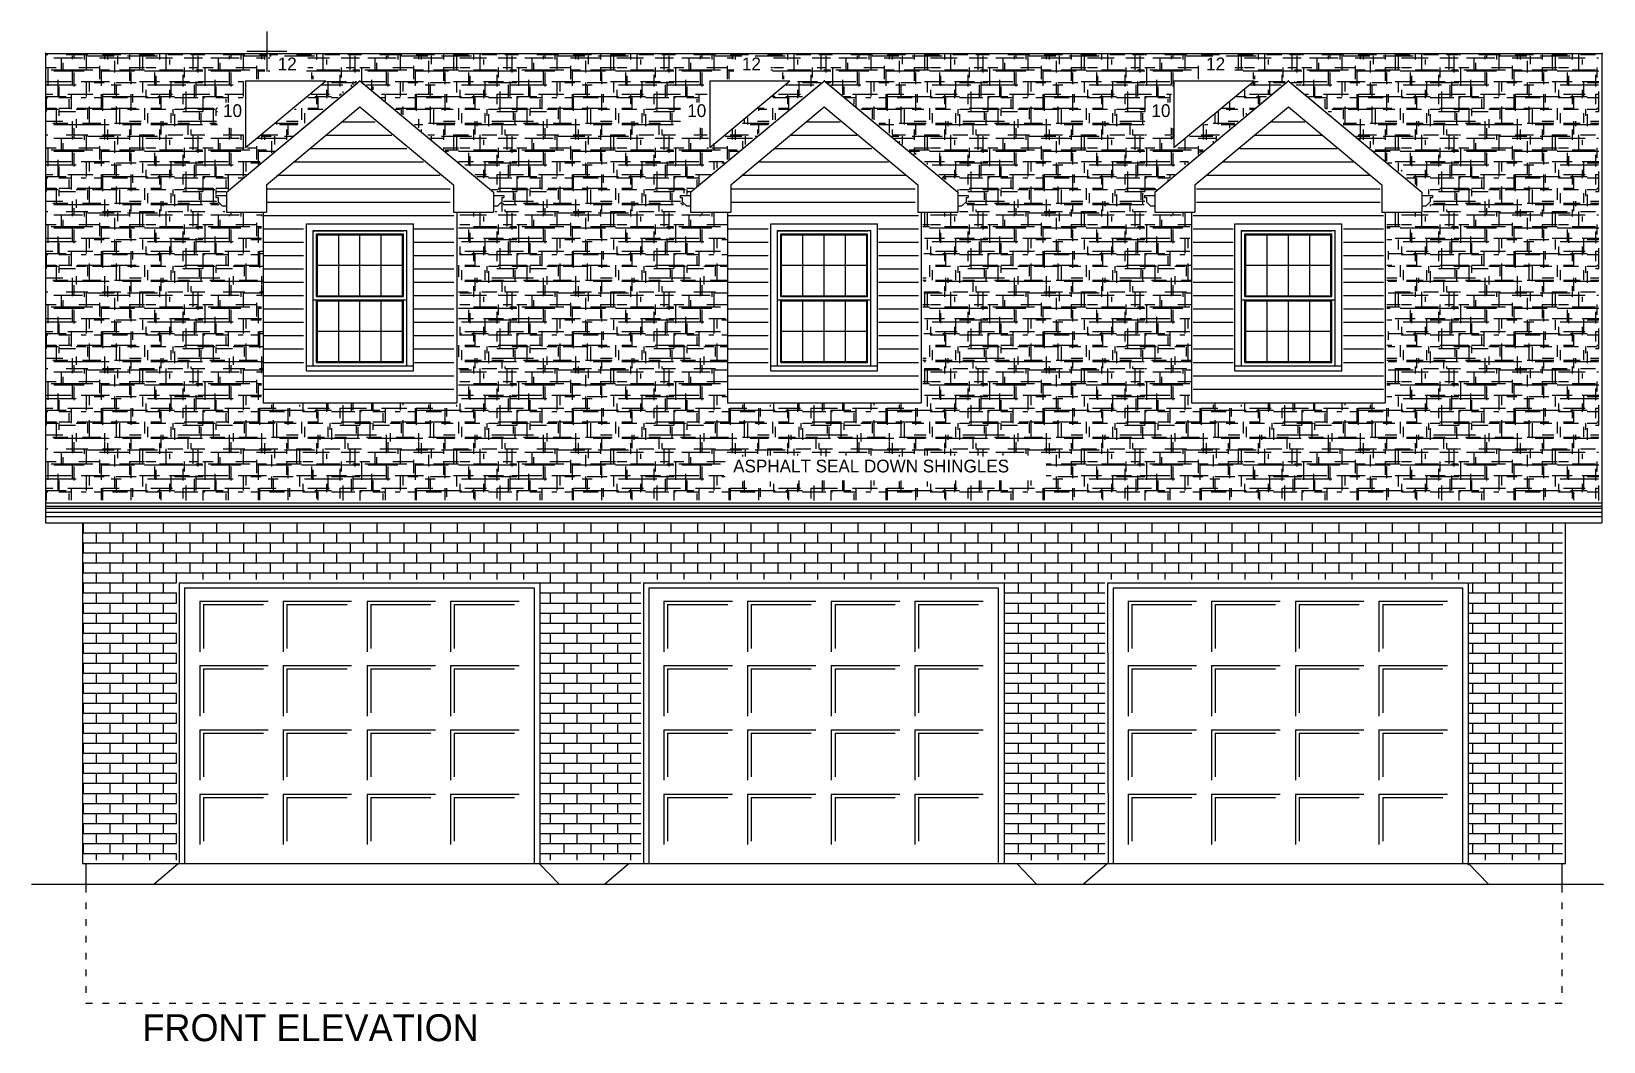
# Model space of a CAD drawing. Extents: x -68 to 403, y -1 to 301.
import ezdxf

# ---------------------------------------------------------------- set-up
doc = ezdxf.new("R2010")
doc.units = 0
doc.linetypes.add('SMALL', pattern=[5, 2, -3])
for name, color, linetype in [('LAYER_1', 1, 'CONTINUOUS'), ('LAYER_12', 12, 'CONTINUOUS'), ('LAYER_14', 14, 'CONTINUOUS'), ('LAYER_15', 15, 'CONTINUOUS'), ('LAYER_2', 2, 'CONTINUOUS'), ('LAYER_4', 4, 'CONTINUOUS')]:
    doc.layers.add(name, color=color, linetype=linetype)

msp = doc.modelspace()

# ---------------------------------------------------------------- texts
at = {"layer": 'LAYER_12'}
for s, height, p in [('12', 3.82, (5.75, 289.62)), ('12', 3.82, (144.75, 289.62)), ('12', 3.82, (283.75, 289.62)), ('ASPHALT SEAL DOWN SHINGLES', 3.8205, (142.12, 169.19))]:
    msp.add_text(s, height=height, dxfattribs=at).set_placement(p)
at = {"layer": 'LAYER_4'}
for s, height, p in [('10', 3.82, (-10.62, 275.62)), ('10', 3.82, (128.38, 275.62)), ('10', 3.82, (267.38, 275.62)), ('FRONT ELEVATION', 8.0655, (-34.75, -1.12))]:
    msp.add_text(s, height=height, dxfattribs=at).set_placement(p)

# ---------------------------------------------------------------- linework, layer by layer
at = {"layer": 'LAYER_1'}
for p, q in [((2.5, 301.25), (2.5, 289.25)), ((8.5, 295.25), (-3.5, 295.25))]:
    msp.add_line(p, q, dxfattribs=at)
at = {"layer": 'LAYER_14'}
for p, q in [((14.38, 199.62), (14.38, 243.62)), ((14.38, 243.62), (46.38, 243.62)), ((16.38, 201.12), (16.38, 241.62)), ((16.38, 241.62), (44.38, 241.62)), ((17.38, 221.88), (17.38, 240.62)), ((17.38, 240.62), (43.38, 240.62)), ((17.62, 222.12), (17.62, 240.38)), ((17.62, 240.38), (43.12, 240.38)), ((24, 222.12), (24, 240.38)), ((30.38, 222.12), (30.38, 240.38)), ((36.75, 222.12), (36.75, 240.38)), ((43.12, 222.12), (43.12, 240.38)), ((43.38, 221.88), (43.38, 240.62)), ((44.38, 201.12), (44.38, 241.62)), ((46.38, 199.62), (46.38, 243.62)), ((153.38, 199.62), (153.38, 243.62)), ((153.38, 243.62), (185.38, 243.62)), ((155.38, 201.12), (155.38, 241.62)), ((155.38, 241.62), (183.38, 241.62)), ((156.38, 221.88), (156.38, 240.62)), ((156.38, 240.62), (182.38, 240.62)), ((156.62, 222.12), (156.62, 240.38)), ((156.62, 240.38), (182.12, 240.38)), ((163, 222.12), (163, 240.38)), ((169.38, 222.12), (169.38, 240.38)), ((175.75, 222.12), (175.75, 240.38)), ((182.12, 222.12), (182.12, 240.38)), ((182.38, 221.88), (182.38, 240.62)), ((183.38, 201.12), (183.38, 241.62)), ((185.38, 199.62), (185.38, 243.62)), ((292.38, 199.62), (292.38, 243.62)), ((292.38, 243.62), (324.38, 243.62)), ((294.38, 201.12), (294.38, 241.62)), ((294.38, 241.62), (322.38, 241.62)), ((295.38, 221.88), (295.38, 240.62)), ((295.38, 240.62), (321.38, 240.62)), ((295.62, 222.12), (295.62, 240.38)), ((295.62, 240.38), (321.12, 240.38)), ((302, 222.12), (302, 240.38)), ((308.38, 222.12), (308.38, 240.38)), ((314.75, 222.12), (314.75, 240.38)), ((321.12, 222.12), (321.12, 240.38)), ((321.38, 221.88), (321.38, 240.62)), ((322.38, 201.12), (322.38, 241.62)), ((324.38, 199.62), (324.38, 243.62)), ((17.62, 231.25), (43.12, 231.25)), ((156.62, 231.25), (182.12, 231.25)), ((295.62, 231.25), (321.12, 231.25)), ((17.38, 221.88), (43.38, 221.88)), ((17.62, 222.12), (43.12, 222.12)), ((156.38, 221.88), (182.38, 221.88)), ((156.62, 222.12), (182.12, 222.12)), ((295.38, 221.88), (321.38, 221.88)), ((295.62, 222.12), (321.12, 222.12)), ((16.38, 220.88), (44.38, 220.88)), ((17.38, 202.12), (17.38, 220.88)), ((17.62, 202.38), (17.62, 220.62)), ((17.62, 220.62), (43.12, 220.62)), ((24, 202.38), (24, 220.62)), ((30.38, 202.38), (30.38, 220.62)), ((36.75, 202.38), (36.75, 220.62)), ((43.12, 202.38), (43.12, 220.62)), ((43.38, 202.12), (43.38, 220.88)), ((155.38, 220.88), (183.38, 220.88)), ((156.38, 202.12), (156.38, 220.88)), ((156.62, 202.38), (156.62, 220.62)), ((156.62, 220.62), (182.12, 220.62)), ((163, 202.38), (163, 220.62)), ((169.38, 202.38), (169.38, 220.62)), ((175.75, 202.38), (175.75, 220.62)), ((182.12, 202.38), (182.12, 220.62)), ((182.38, 202.12), (182.38, 220.88)), ((294.38, 220.88), (322.38, 220.88)), ((295.38, 202.12), (295.38, 220.88)), ((295.62, 202.38), (295.62, 220.62)), ((295.62, 220.62), (321.12, 220.62)), ((302, 202.38), (302, 220.62)), ((308.38, 202.38), (308.38, 220.62)), ((314.75, 202.38), (314.75, 220.62)), ((321.12, 202.38), (321.12, 220.62)), ((321.38, 202.12), (321.38, 220.88)), ((17.62, 211.5), (43.12, 211.5)), ((156.62, 211.5), (182.12, 211.5)), ((295.62, 211.5), (321.12, 211.5)), ((14.38, 201.12), (46.38, 201.12)), ((14.38, 199.62), (46.38, 199.62)), ((17.38, 202.12), (43.38, 202.12)), ((17.62, 202.38), (43.12, 202.38)), ((153.38, 201.12), (185.38, 201.12)), ((153.38, 199.62), (185.38, 199.62)), ((156.38, 202.12), (182.38, 202.12)), ((156.62, 202.38), (182.12, 202.38)), ((292.38, 201.12), (324.38, 201.12)), ((292.38, 199.62), (324.38, 199.62)), ((295.38, 202.12), (321.38, 202.12)), ((295.62, 202.38), (321.12, 202.38))]:
    msp.add_line(p, q, dxfattribs=at)
at = {"layer": 'LAYER_15'}
for p, q in [((-63.63, 294.3), (-63.13, 294.3)), ((-61.26, 293.3), (-52.76, 293.3)), ((-59.13, 293.3), (-59.13, 289.8)), ((-57.63, 294.3), (-51.13, 294.3)), ((-55.76, 293.93), (-55.76, 292.93)), ((-55.26, 294.3), (-55.26, 293.3)), ((-52.26, 294.3), (-52.26, 292.8)), ((-51.63, 294.3), (-51.63, 289.8)), ((-51.26, 293.93), (-43.26, 293.93)), ((-47.63, 293.3), (-38.63, 293.3)), ((-46.76, 294.3), (-41.26, 294.3)), ((-46.13, 293.93), (-46.13, 292.93)), ((-45.26, 294.3), (-45.26, 292.8)), ((-43.13, 292.43), (-43.13, 288.93)), ((-42.26, 293.93), (-42.26, 291.43)), ((-39.26, 293.93), (-30.26, 293.93)), ((-38.63, 294.3), (-38.63, 292.8)), ((-35.63, 294.3), (-31.13, 294.3)), ((-35.63, 294.3), (-35.63, 289.8)), ((-34.76, 294.3), (-34.76, 289.8)), ((-33.76, 293.3), (-25.76, 293.3)), ((-29.63, 294.3), (-29.63, 292.8)), ((-27.76, 294.3), (-27.76, 289.8)), ((-27.13, 294.3), (-22.63, 294.3)), ((-26.63, 292.8), (-26.63, 291.3)), ((-22.26, 293.3), (-16.76, 293.3)), ((-20.26, 294.3), (-16.76, 294.3)), ((-19.63, 294.3), (-19.63, 289.8)), ((-18.13, 293.93), (-18.13, 288.93)), ((-16.63, 294.3), (-16.13, 294.3)), ((-14.26, 293.3), (-5.76, 293.3)), ((-12.13, 293.3), (-12.13, 289.8)), ((-10.63, 294.3), (-4.13, 294.3)), ((-8.76, 293.93), (-8.76, 292.93)), ((-8.26, 294.3), (-8.26, 293.3)), ((-5.26, 294.3), (-5.26, 292.8)), ((-4.63, 294.3), (-4.63, 289.8)), ((-4.26, 293.93), (2.24, 293.93)), ((-0.63, 293.3), (1.87, 293.3)), ((0.24, 294.3), (2.24, 294.3)), ((0.87, 293.93), (0.87, 292.93)), ((1.74, 294.3), (1.74, 292.8)), ((2.87, 293.3), (3.37, 293.3)), ((3.24, 294.3), (5.74, 294.3)), ((3.24, 293.93), (3.74, 293.93)), ((7.74, 293.93), (16.74, 293.93)), ((11.37, 294.3), (15.87, 294.3)), ((14.74, 293.3), (21.24, 293.3)), ((17.37, 294.3), (17.37, 292.8)), ((19.24, 294.3), (19.24, 289.8)), ((19.87, 294.3), (24.37, 294.3)), ((20.37, 292.8), (20.37, 291.3)), ((24.74, 293.3), (30.24, 293.3)), ((26.74, 294.3), (30.24, 294.3)), ((27.37, 294.3), (27.37, 289.8)), ((28.87, 293.93), (28.87, 288.93)), ((30.37, 294.3), (30.87, 294.3)), ((32.74, 293.3), (41.24, 293.3)), ((34.87, 293.3), (34.87, 289.8)), ((36.37, 294.3), (42.87, 294.3)), ((38.24, 293.93), (38.24, 292.93)), ((38.74, 294.3), (38.74, 293.3)), ((41.74, 294.3), (41.74, 292.8)), ((42.37, 294.3), (42.37, 289.8)), ((42.74, 293.93), (50.74, 293.93)), ((46.37, 293.3), (55.37, 293.3)), ((47.24, 294.3), (52.74, 294.3)), ((47.87, 293.93), (47.87, 292.93)), ((48.74, 294.3), (48.74, 292.8)), ((50.87, 292.43), (50.87, 288.93)), ((51.74, 293.93), (51.74, 291.43)), ((54.74, 293.93), (63.74, 293.93)), ((55.37, 294.3), (55.37, 292.8)), ((58.37, 294.3), (62.87, 294.3)), ((58.37, 294.3), (58.37, 289.8)), ((59.24, 294.3), (59.24, 289.8)), ((60.24, 293.3), (68.24, 293.3)), ((64.37, 294.3), (64.37, 292.8)), ((66.24, 294.3), (66.24, 289.8)), ((66.87, 294.3), (71.37, 294.3)), ((67.37, 292.8), (67.37, 291.3)), ((71.74, 293.3), (77.24, 293.3)), ((73.74, 294.3), (77.24, 294.3)), ((74.37, 294.3), (74.37, 289.8)), ((75.87, 293.93), (75.87, 288.93)), ((77.37, 294.3), (77.87, 294.3)), ((79.74, 293.3), (88.24, 293.3)), ((81.87, 293.3), (81.87, 289.8)), ((83.37, 294.3), (89.87, 294.3)), ((85.24, 293.93), (85.24, 292.93)), ((85.74, 294.3), (85.74, 293.3)), ((88.74, 294.3), (88.74, 292.8)), ((89.37, 294.3), (89.37, 289.8)), ((89.74, 293.93), (97.74, 293.93)), ((93.37, 293.3), (102.37, 293.3)), ((94.24, 294.3), (99.74, 294.3)), ((94.87, 293.93), (94.87, 292.93)), ((95.74, 294.3), (95.74, 292.8)), ((97.87, 292.43), (97.87, 288.93)), ((98.74, 293.93), (98.74, 291.43)), ((101.74, 293.93), (110.74, 293.93)), ((102.37, 294.3), (102.37, 292.8)), ((105.37, 294.3), (109.87, 294.3)), ((105.37, 294.3), (105.37, 289.8)), ((106.24, 294.3), (106.24, 289.8)), ((107.24, 293.3), (115.24, 293.3)), ((111.37, 294.3), (111.37, 292.8)), ((113.24, 294.3), (113.24, 289.8)), ((113.87, 294.3), (118.37, 294.3)), ((114.37, 292.8), (114.37, 291.3)), ((118.74, 293.3), (124.24, 293.3)), ((120.74, 294.3), (124.24, 294.3)), ((121.37, 294.3), (121.37, 289.8)), ((122.87, 293.93), (122.87, 288.93)), ((124.37, 294.3), (124.87, 294.3)), ((126.74, 293.3), (135.24, 293.3)), ((128.87, 293.3), (128.87, 289.8)), ((130.37, 294.3), (136.87, 294.3)), ((132.24, 293.93), (132.24, 292.93)), ((132.74, 294.3), (132.74, 293.3)), ((135.74, 294.3), (135.74, 292.8)), ((136.37, 294.3), (136.37, 289.8)), ((136.74, 293.93), (144.74, 293.93)), ((140.37, 293.3), (142.37, 293.3)), ((141.24, 294.3), (146.74, 294.3)), ((141.87, 293.93), (141.87, 292.93)), ((142.74, 294.3), (142.74, 292.8)), ((148.74, 293.93), (157.74, 293.93)), ((152.37, 294.3), (156.87, 294.3)), ((154.24, 293.3), (162.24, 293.3)), ((158.37, 294.3), (158.37, 292.8)), ((160.24, 294.3), (160.24, 289.8)), ((160.87, 294.3), (165.37, 294.3)), ((161.37, 292.8), (161.37, 291.3)), ((165.74, 293.3), (171.24, 293.3)), ((167.74, 294.3), (171.24, 294.3)), ((168.37, 294.3), (168.37, 289.8)), ((169.87, 293.93), (169.87, 288.93)), ((171.37, 294.3), (171.87, 294.3)), ((173.74, 293.3), (182.24, 293.3)), ((175.87, 293.3), (175.87, 289.8)), ((177.37, 294.3), (183.87, 294.3)), ((179.24, 293.93), (179.24, 292.93)), ((179.74, 294.3), (179.74, 293.3)), ((182.74, 294.3), (182.74, 292.8)), ((183.37, 294.3), (183.37, 289.8)), ((183.74, 293.93), (191.74, 293.93)), ((187.37, 293.3), (196.37, 293.3)), ((188.24, 294.3), (193.74, 294.3)), ((188.87, 293.93), (188.87, 292.93)), ((189.74, 294.3), (189.74, 292.8)), ((191.87, 292.43), (191.87, 288.93)), ((192.74, 293.93), (192.74, 291.43)), ((195.74, 293.93), (204.74, 293.93)), ((196.37, 294.3), (196.37, 292.8)), ((199.37, 294.3), (203.87, 294.3)), ((199.37, 294.3), (199.37, 289.8)), ((200.24, 294.3), (200.24, 289.8)), ((201.24, 293.3), (209.24, 293.3)), ((205.37, 294.3), (205.37, 292.8)), ((207.24, 294.3), (207.24, 289.8)), ((207.87, 294.3), (212.37, 294.3)), ((208.37, 292.8), (208.37, 291.3)), ((212.74, 293.3), (218.24, 293.3)), ((214.74, 294.3), (218.24, 294.3)), ((215.37, 294.3), (215.37, 289.8)), ((216.87, 293.93), (216.87, 288.93)), ((218.37, 294.3), (218.87, 294.3)), ((220.74, 293.3), (229.24, 293.3)), ((222.87, 293.3), (222.87, 289.8)), ((224.37, 294.3), (230.87, 294.3)), ((226.24, 293.93), (226.24, 292.93)), ((226.74, 294.3), (226.74, 293.3)), ((229.74, 294.3), (229.74, 292.8)), ((230.37, 294.3), (230.37, 289.8)), ((230.74, 293.93), (238.74, 293.93)), ((234.37, 293.3), (243.37, 293.3)), ((235.24, 294.3), (240.74, 294.3)), ((235.87, 293.93), (235.87, 292.93)), ((236.74, 294.3), (236.74, 292.8)), ((238.87, 292.43), (238.87, 288.93)), ((239.74, 293.93), (239.74, 291.43)), ((242.74, 293.93), (251.74, 293.93)), ((243.37, 294.3), (243.37, 292.8)), ((246.37, 294.3), (250.87, 294.3)), ((246.37, 294.3), (246.37, 289.8)), ((247.24, 294.3), (247.24, 289.8)), ((248.24, 293.3), (256.24, 293.3)), ((252.37, 294.3), (252.37, 292.8)), ((254.24, 294.3), (254.24, 289.8)), ((254.87, 294.3), (259.37, 294.3)), ((255.37, 292.8), (255.37, 291.3)), ((259.74, 293.3), (265.24, 293.3)), ((261.74, 294.3), (265.24, 294.3)), ((262.37, 294.3), (262.37, 289.8)), ((263.87, 293.93), (263.87, 288.93)), ((265.37, 294.3), (265.87, 294.3)), ((267.74, 293.3), (276.24, 293.3)), ((269.87, 293.3), (269.87, 289.8)), ((271.37, 294.3), (277.87, 294.3)), ((273.24, 293.93), (273.24, 292.93)), ((273.74, 294.3), (273.74, 293.3)), ((276.74, 294.3), (276.74, 292.8)), ((277.37, 294.3), (277.37, 289.8)), ((277.74, 293.93), (285.74, 293.93)), ((282.24, 294.3), (287.74, 294.3)), ((289.74, 293.93), (298.74, 293.93)), ((293.37, 294.3), (297.87, 294.3)), ((293.37, 294.3), (293.37, 289.8)), ((294.24, 294.3), (294.24, 289.8)), ((295.24, 293.3), (303.24, 293.3)), ((299.37, 294.3), (299.37, 292.8)), ((301.24, 294.3), (301.24, 289.8)), ((301.87, 294.3), (306.37, 294.3)), ((302.37, 292.8), (302.37, 291.3)), ((306.74, 293.3), (312.24, 293.3)), ((308.74, 294.3), (312.24, 294.3)), ((309.37, 294.3), (309.37, 289.8)), ((310.87, 293.93), (310.87, 288.93)), ((312.37, 294.3), (312.87, 294.3)), ((314.74, 293.3), (323.24, 293.3)), ((316.87, 293.3), (316.87, 289.8)), ((318.37, 294.3), (324.87, 294.3)), ((320.24, 293.93), (320.24, 292.93)), ((320.74, 294.3), (320.74, 293.3)), ((323.74, 294.3), (323.74, 292.8)), ((324.37, 294.3), (324.37, 289.8)), ((324.74, 293.93), (332.74, 293.93)), ((328.37, 293.3), (337.37, 293.3)), ((329.24, 294.3), (334.74, 294.3)), ((329.87, 293.93), (329.87, 292.93)), ((330.74, 294.3), (330.74, 292.8)), ((332.87, 292.43), (332.87, 288.93)), ((333.74, 293.93), (333.74, 291.43)), ((336.74, 293.93), (345.74, 293.93)), ((337.37, 294.3), (337.37, 292.8)), ((340.37, 294.3), (344.87, 294.3)), ((340.37, 294.3), (340.37, 289.8)), ((341.24, 294.3), (341.24, 289.8)), ((342.24, 293.3), (350.24, 293.3)), ((346.37, 294.3), (346.37, 292.8)), ((348.24, 294.3), (348.24, 289.8)), ((348.87, 294.3), (353.37, 294.3)), ((349.37, 292.8), (349.37, 291.3)), ((353.74, 293.3), (359.24, 293.3)), ((355.74, 294.3), (359.24, 294.3)), ((356.37, 294.3), (356.37, 289.8)), ((357.87, 293.93), (357.87, 288.93)), ((359.37, 294.3), (359.87, 294.3)), ((361.74, 293.3), (370.24, 293.3)), ((363.87, 293.3), (363.87, 289.8)), ((365.37, 294.3), (371.87, 294.3)), ((367.24, 293.93), (367.24, 292.93)), ((367.74, 294.3), (367.74, 293.3)), ((370.74, 294.3), (370.74, 292.8)), ((371.37, 294.3), (371.37, 289.8)), ((371.74, 293.93), (379.74, 293.93)), ((375.37, 293.3), (384.37, 293.3)), ((376.24, 294.3), (381.74, 294.3)), ((376.87, 293.93), (376.87, 292.93)), ((377.74, 294.3), (377.74, 292.8)), ((379.87, 292.43), (379.87, 288.93)), ((380.74, 293.93), (380.74, 291.43)), ((383.74, 293.93), (392.74, 293.93)), ((384.37, 294.3), (384.37, 292.8)), ((387.37, 294.3), (391.87, 294.3)), ((387.37, 294.3), (387.37, 289.8)), ((388.24, 294.3), (388.24, 289.8)), ((389.24, 293.3), (397.24, 293.3)), ((393.37, 294.3), (393.37, 292.8)), ((395.24, 294.3), (395.24, 289.8)), ((395.87, 294.3), (400.37, 294.3)), ((396.37, 292.8), (396.37, 291.3)), ((400.74, 293.3), (401.24, 293.3)), ((-63.63, 290.43), (-60.63, 290.43)), ((-63.13, 290.43), (-63.13, 284.93)), ((-62.13, 289.8), (-49.63, 289.8)), ((-61.26, 289.43), (-52.26, 289.43)), ((-58.63, 291.8), (-58.63, 289.8)), ((-55.76, 289.8), (-55.76, 285.3)), ((-55.26, 288.93), (-55.26, 285.43)), ((-53.76, 290.43), (-47.76, 290.43)), ((-47.63, 290.93), (-47.63, 286.93)), ((-47.63, 289.8), (-44.63, 289.8)), ((-47.13, 289.43), (-37.13, 289.43)), ((-47.13, 289.43), (-47.13, 284.93)), ((-41.63, 289.8), (-34.13, 289.8)), ((-38.63, 290.43), (-34.13, 290.43)), ((-38.63, 290.43), (-38.63, 286.43)), ((-38.26, 288.93), (-38.26, 285.43)), ((-34.13, 289.43), (-16.63, 289.43)), ((-33.76, 290.43), (-30.76, 290.43)), ((-31.13, 288.93), (-31.13, 285.43)), ((-30.76, 287.93), (-30.76, 284.93)), ((-29.63, 289.8), (-22.63, 289.8)), ((-22.63, 288.3), (-22.63, 284.8)), ((-22.26, 290.43), (-22.26, 287.43)), ((-20.76, 290.43), (-18.26, 290.43)), ((-18.76, 289.8), (-16.76, 289.8)), ((-16.63, 290.43), (-13.63, 290.43)), ((-16.13, 290.43), (-16.13, 284.93)), ((-15.13, 289.8), (-2.63, 289.8)), ((-14.26, 289.43), (-5.26, 289.43)), ((-11.63, 291.8), (-11.63, 289.8)), ((-8.76, 289.8), (-8.76, 285.3)), ((-8.26, 288.93), (-8.26, 285.43)), ((-6.76, 290.43), (-0.76, 290.43)), ((-0.63, 290.93), (-0.63, 286.93)), ((-0.63, 289.8), (1.87, 289.8)), ((-0.13, 289.43), (1.87, 289.43)), ((-0.13, 289.43), (-0.13, 286.93)), ((2.87, 289.43), (3.37, 289.43)), ((14.37, 289.43), (30.37, 289.43)), ((14.74, 290.43), (16.24, 290.43)), ((15.87, 288.93), (15.87, 286.93)), ((16.24, 287.93), (16.24, 286.93)), ((17.37, 289.8), (24.37, 289.8)), ((24.37, 288.3), (24.37, 284.8)), ((24.74, 290.43), (24.74, 287.43)), ((26.24, 290.43), (28.74, 290.43)), ((28.24, 289.8), (30.24, 289.8)), ((30.37, 290.43), (33.37, 290.43)), ((30.87, 290.43), (30.87, 285.93)), ((31.87, 289.8), (44.37, 289.8)), ((32.74, 289.43), (41.74, 289.43)), ((35.37, 291.8), (35.37, 289.8)), ((38.24, 289.8), (38.24, 285.3)), ((38.74, 288.93), (38.74, 285.43)), ((40.24, 290.43), (46.24, 290.43)), ((46.37, 290.93), (46.37, 286.93)), ((46.37, 289.8), (49.37, 289.8)), ((46.87, 289.43), (56.87, 289.43)), ((46.87, 289.43), (46.87, 284.93)), ((52.37, 289.8), (59.87, 289.8)), ((55.37, 290.43), (59.87, 290.43)), ((55.37, 290.43), (55.37, 286.43)), ((55.74, 288.93), (55.74, 285.43)), ((59.87, 289.43), (77.37, 289.43)), ((60.24, 290.43), (63.24, 290.43)), ((62.87, 288.93), (62.87, 285.43)), ((63.24, 287.93), (63.24, 284.93)), ((64.37, 289.8), (71.37, 289.8)), ((71.37, 288.3), (71.37, 284.8)), ((71.74, 290.43), (71.74, 287.43)), ((73.24, 290.43), (75.74, 290.43)), ((75.24, 289.8), (77.24, 289.8)), ((77.37, 290.43), (80.37, 290.43)), ((77.87, 290.43), (77.87, 284.93)), ((78.87, 289.8), (91.37, 289.8)), ((79.74, 289.43), (88.74, 289.43)), ((82.37, 291.8), (82.37, 289.8)), ((85.24, 289.8), (85.24, 285.3)), ((85.74, 288.93), (85.74, 285.43)), ((87.24, 290.43), (93.24, 290.43)), ((93.37, 290.93), (93.37, 286.93)), ((93.37, 289.8), (96.37, 289.8)), ((93.87, 289.43), (103.87, 289.43)), ((93.87, 289.43), (93.87, 284.93)), ((99.37, 289.8), (106.87, 289.8)), ((102.37, 290.43), (106.87, 290.43)), ((102.37, 290.43), (102.37, 286.43)), ((102.74, 288.93), (102.74, 285.43)), ((106.87, 289.43), (124.37, 289.43)), ((107.24, 290.43), (110.24, 290.43)), ((109.87, 288.93), (109.87, 285.43)), ((110.24, 287.93), (110.24, 284.93)), ((111.37, 289.8), (118.37, 289.8)), ((118.37, 288.3), (118.37, 284.8)), ((118.74, 290.43), (118.74, 287.43)), ((120.24, 290.43), (122.74, 290.43)), ((122.24, 289.8), (124.24, 289.8)), ((124.37, 290.43), (127.37, 290.43)), ((124.87, 290.43), (124.87, 284.93)), ((125.87, 289.8), (138.37, 289.8)), ((126.74, 289.43), (135.74, 289.43)), ((129.37, 291.8), (129.37, 289.8)), ((132.24, 289.8), (132.24, 285.3)), ((132.74, 288.93), (132.74, 285.43)), ((134.24, 290.43), (140.24, 290.43)), ((140.37, 290.93), (140.37, 286.93)), ((140.37, 289.8), (142.37, 289.8)), ((140.87, 289.43), (142.37, 289.43)), ((140.87, 289.43), (140.87, 286.93)), ((153.37, 290.43), (153.87, 290.43)), ((153.37, 289.8), (153.87, 289.8)), ((153.87, 289.43), (171.37, 289.43)), ((154.24, 290.43), (157.24, 290.43)), ((156.87, 288.93), (156.87, 286.93)), ((157.24, 287.93), (157.24, 286.93)), ((158.37, 289.8), (165.37, 289.8)), ((165.37, 288.3), (165.37, 284.8)), ((165.74, 290.43), (165.74, 287.43)), ((167.24, 290.43), (169.74, 290.43)), ((169.24, 289.8), (171.24, 289.8)), ((171.37, 290.43), (174.37, 290.43)), ((171.87, 290.43), (171.87, 284.93)), ((172.87, 289.8), (185.37, 289.8)), ((173.74, 289.43), (182.74, 289.43)), ((176.37, 291.8), (176.37, 289.8)), ((179.24, 289.8), (179.24, 285.3)), ((179.74, 288.93), (179.74, 285.43)), ((181.24, 290.43), (187.24, 290.43)), ((187.37, 290.93), (187.37, 286.93)), ((187.37, 289.8), (190.37, 289.8)), ((187.87, 289.43), (197.87, 289.43)), ((187.87, 289.43), (187.87, 284.93)), ((193.37, 289.8), (200.87, 289.8)), ((196.37, 290.43), (200.87, 290.43)), ((196.37, 290.43), (196.37, 286.43)), ((196.74, 288.93), (196.74, 285.43)), ((200.87, 289.43), (218.37, 289.43)), ((201.24, 290.43), (204.24, 290.43)), ((203.87, 288.93), (203.87, 285.43)), ((204.24, 287.93), (204.24, 284.93)), ((205.37, 289.8), (212.37, 289.8)), ((212.37, 288.3), (212.37, 284.8)), ((212.74, 290.43), (212.74, 287.43)), ((214.24, 290.43), (216.74, 290.43)), ((216.24, 289.8), (218.24, 289.8)), ((218.37, 290.43), (221.37, 290.43)), ((218.87, 290.43), (218.87, 284.93)), ((219.87, 289.8), (232.37, 289.8)), ((220.74, 289.43), (229.74, 289.43)), ((223.37, 291.8), (223.37, 289.8)), ((226.24, 289.8), (226.24, 285.3)), ((226.74, 288.93), (226.74, 285.43)), ((228.24, 290.43), (234.24, 290.43)), ((234.37, 290.93), (234.37, 286.93)), ((234.37, 289.8), (237.37, 289.8)), ((234.87, 289.43), (244.87, 289.43)), ((234.87, 289.43), (234.87, 284.93)), ((240.37, 289.8), (247.87, 289.8)), ((243.37, 290.43), (247.87, 290.43)), ((243.37, 290.43), (243.37, 286.43)), ((243.74, 288.93), (243.74, 285.43)), ((247.87, 289.43), (265.37, 289.43)), ((248.24, 290.43), (251.24, 290.43)), ((250.87, 288.93), (250.87, 285.43)), ((251.24, 287.93), (251.24, 284.93)), ((252.37, 289.8), (259.37, 289.8)), ((259.37, 288.3), (259.37, 284.8)), ((259.74, 290.43), (259.74, 287.43)), ((261.24, 290.43), (263.74, 290.43)), ((263.24, 289.8), (265.24, 289.8)), ((265.37, 290.43), (268.37, 290.43)), ((265.87, 290.43), (265.87, 284.93)), ((266.87, 289.8), (279.37, 289.8)), ((267.74, 289.43), (276.74, 289.43)), ((270.37, 291.8), (270.37, 289.8)), ((273.24, 289.8), (273.24, 285.3)), ((273.74, 288.93), (273.74, 285.43)), ((275.24, 290.43), (281.24, 290.43)), ((281.37, 290.93), (281.37, 286.93)), ((292.37, 290.43), (294.87, 290.43)), ((292.37, 289.8), (294.87, 289.8)), ((294.87, 289.43), (312.37, 289.43)), ((295.24, 290.43), (298.24, 290.43)), ((297.87, 288.93), (297.87, 286.93)), ((298.24, 287.93), (298.24, 286.93)), ((299.37, 289.8), (306.37, 289.8)), ((306.37, 288.3), (306.37, 285.8)), ((306.74, 290.43), (306.74, 287.43)), ((308.24, 290.43), (310.74, 290.43)), ((310.24, 289.8), (312.24, 289.8)), ((312.37, 290.43), (315.37, 290.43)), ((312.87, 290.43), (312.87, 284.93)), ((313.87, 289.8), (326.37, 289.8)), ((314.74, 289.43), (323.74, 289.43)), ((317.37, 291.8), (317.37, 289.8)), ((320.24, 289.8), (320.24, 285.3)), ((320.74, 288.93), (320.74, 285.43)), ((322.24, 290.43), (328.24, 290.43)), ((328.37, 290.93), (328.37, 286.93)), ((328.37, 289.8), (331.37, 289.8)), ((328.87, 289.43), (338.87, 289.43)), ((328.87, 289.43), (328.87, 284.93)), ((334.37, 289.8), (341.87, 289.8)), ((337.37, 290.43), (341.87, 290.43)), ((337.37, 290.43), (337.37, 286.43)), ((337.74, 288.93), (337.74, 285.43)), ((341.87, 289.43), (359.37, 289.43)), ((342.24, 290.43), (345.24, 290.43)), ((344.87, 288.93), (344.87, 285.43)), ((345.24, 287.93), (345.24, 284.93)), ((346.37, 289.8), (353.37, 289.8)), ((353.37, 288.3), (353.37, 284.8)), ((353.74, 290.43), (353.74, 287.43)), ((355.24, 290.43), (357.74, 290.43)), ((357.24, 289.8), (359.24, 289.8)), ((359.37, 290.43), (362.37, 290.43)), ((359.87, 290.43), (359.87, 284.93)), ((360.87, 289.8), (373.37, 289.8)), ((361.74, 289.43), (370.74, 289.43)), ((364.37, 291.8), (364.37, 289.8)), ((367.24, 289.8), (367.24, 285.3)), ((367.74, 288.93), (367.74, 285.43)), ((369.24, 290.43), (375.24, 290.43)), ((375.37, 290.93), (375.37, 286.93)), ((375.37, 289.8), (378.37, 289.8)), ((375.87, 289.43), (385.87, 289.43)), ((375.87, 289.43), (375.87, 284.93)), ((381.37, 289.8), (388.87, 289.8)), ((384.37, 290.43), (388.87, 290.43)), ((384.37, 290.43), (384.37, 286.43)), ((384.74, 288.93), (384.74, 285.43)), ((388.87, 289.43), (401.37, 289.43)), ((389.24, 290.43), (392.24, 290.43)), ((391.87, 288.93), (391.87, 285.43)), ((392.24, 287.93), (392.24, 284.93)), ((393.37, 289.8), (400.37, 289.8)), ((400.37, 288.3), (400.37, 284.8)), ((400.74, 290.43), (400.74, 287.43)), ((-63.63, 286.3), (-56.13, 286.3)), ((-63.63, 285.3), (-54.63, 285.3)), ((-60.13, 286.8), (-60.13, 281.8)), ((-59.76, 284.8), (-59.76, 281.8)), ((-55.26, 285.3), (-55.26, 284.8)), ((-53.13, 286.3), (-44.63, 286.3)), ((-51.63, 286.3), (-51.63, 281.8)), ((-50.76, 286.3), (-50.76, 283.3)), ((-49.26, 285.93), (-46.26, 285.93)), ((-44.13, 285.3), (-41.13, 285.3)), ((-43.13, 285.93), (-43.13, 282.43)), ((-42.63, 285.93), (-36.63, 285.93)), ((-42.63, 285.3), (-42.63, 281.3)), ((-35.63, 286.3), (-29.63, 286.3)), ((-34.76, 285.93), (-34.76, 282.93)), ((-33.76, 283.8), (-33.76, 281.3)), ((-33.26, 285.3), (-21.76, 285.3)), ((-26.63, 286.3), (-20.63, 286.3)), ((-26.63, 283.8), (-26.63, 281.3)), ((-26.26, 286.3), (-26.26, 281.8)), ((-25.13, 285.93), (-16.63, 285.93)), ((-21.76, 283.3), (-21.76, 277.3)), ((-19.26, 285.3), (-19.26, 281.3)), ((-18.76, 286.3), (-18.76, 281.8)), ((-18.76, 285.3), (-16.76, 285.3)), ((-18.13, 286.3), (-16.63, 286.3)), ((-16.63, 286.3), (-9.13, 286.3)), ((-16.63, 285.3), (-7.63, 285.3)), ((-13.13, 286.8), (-13.13, 281.8)), ((-12.76, 284.8), (-12.76, 281.8)), ((-8.26, 285.3), (-8.26, 284.8)), ((-6.13, 286.3), (-4.63, 286.3)), ((-4.63, 286.3), (-4.63, 281.8)), ((18.74, 285.3), (25.24, 285.3)), ((20.37, 286.3), (26.37, 286.3)), ((20.37, 283.8), (20.37, 281.3)), ((20.74, 286.3), (20.74, 281.8)), ((21.87, 285.93), (29.37, 285.93)), ((25.24, 283.3), (25.24, 282.8)), ((27.74, 285.3), (27.74, 284.8)), ((28.24, 286.3), (28.24, 285.3)), ((28.87, 286.3), (29.37, 286.3)), ((30.87, 286.3), (37.87, 286.3)), ((32.37, 285.3), (39.37, 285.3)), ((33.87, 286.8), (33.87, 283.8)), ((34.24, 284.8), (34.24, 283.8)), ((38.74, 285.3), (38.74, 284.8)), ((40.87, 286.3), (49.37, 286.3)), ((42.37, 286.3), (42.37, 281.8)), ((43.24, 286.3), (43.24, 283.3)), ((44.74, 285.93), (47.74, 285.93)), ((49.87, 285.3), (52.87, 285.3)), ((50.87, 285.93), (50.87, 282.43)), ((51.37, 285.93), (57.37, 285.93)), ((51.37, 285.3), (51.37, 281.3)), ((58.37, 286.3), (64.37, 286.3)), ((59.24, 285.93), (59.24, 282.93)), ((60.24, 283.8), (60.24, 281.3)), ((60.74, 285.3), (72.24, 285.3)), ((67.37, 286.3), (73.37, 286.3)), ((67.37, 283.8), (67.37, 281.3)), ((67.74, 286.3), (67.74, 281.8)), ((68.87, 285.93), (77.37, 285.93)), ((72.24, 283.3), (72.24, 277.3)), ((74.74, 285.3), (74.74, 281.3)), ((75.24, 286.3), (75.24, 281.8)), ((75.24, 285.3), (77.24, 285.3)), ((75.87, 286.3), (77.37, 286.3)), ((77.37, 286.3), (84.87, 286.3)), ((77.37, 285.3), (86.37, 285.3)), ((80.87, 286.8), (80.87, 281.8)), ((81.24, 284.8), (81.24, 281.8)), ((85.74, 285.3), (85.74, 284.8)), ((87.87, 286.3), (96.37, 286.3)), ((89.37, 286.3), (89.37, 281.8)), ((90.24, 286.3), (90.24, 283.3)), ((91.74, 285.93), (94.74, 285.93)), ((96.87, 285.3), (99.87, 285.3)), ((97.87, 285.93), (97.87, 282.43)), ((98.37, 285.93), (104.37, 285.93)), ((98.37, 285.3), (98.37, 281.3)), ((105.37, 286.3), (111.37, 286.3)), ((106.24, 285.93), (106.24, 282.93)), ((107.24, 283.8), (107.24, 281.3)), ((107.74, 285.3), (119.24, 285.3)), ((114.37, 286.3), (120.37, 286.3)), ((114.37, 283.8), (114.37, 281.3)), ((114.74, 286.3), (114.74, 281.8)), ((115.87, 285.93), (124.37, 285.93)), ((119.24, 283.3), (119.24, 277.3)), ((121.74, 285.3), (121.74, 281.3)), ((122.24, 286.3), (122.24, 281.8)), ((122.24, 285.3), (124.24, 285.3)), ((122.87, 286.3), (124.37, 286.3)), ((124.37, 286.3), (131.87, 286.3)), ((124.37, 285.3), (133.37, 285.3)), ((127.87, 286.8), (127.87, 281.8)), ((128.24, 284.8), (128.24, 281.8)), ((132.74, 285.3), (132.74, 284.8)), ((157.74, 285.3), (166.24, 285.3)), ((161.37, 286.3), (167.37, 286.3)), ((161.37, 283.8), (161.37, 281.3)), ((161.74, 286.3), (161.74, 281.8)), ((162.87, 285.93), (168.37, 285.93)), ((169.87, 286.3), (171.37, 286.3)), ((169.87, 285.93), (171.37, 285.93)), ((171.37, 286.3), (178.87, 286.3)), ((171.37, 285.3), (180.37, 285.3)), ((174.87, 286.8), (174.87, 282.3)), ((175.24, 284.8), (175.24, 282.3)), ((179.74, 285.3), (179.74, 284.8)), ((181.87, 286.3), (190.37, 286.3)), ((183.37, 286.3), (183.37, 281.8)), ((184.24, 286.3), (184.24, 283.3)), ((185.74, 285.93), (188.74, 285.93)), ((190.87, 285.3), (193.87, 285.3)), ((191.87, 285.93), (191.87, 282.43)), ((192.37, 285.93), (198.37, 285.93)), ((192.37, 285.3), (192.37, 281.3)), ((199.37, 286.3), (205.37, 286.3)), ((200.24, 285.93), (200.24, 282.93)), ((201.24, 283.8), (201.24, 281.3)), ((201.74, 285.3), (213.24, 285.3)), ((208.37, 286.3), (214.37, 286.3)), ((208.37, 283.8), (208.37, 281.3)), ((208.74, 286.3), (208.74, 281.8)), ((209.87, 285.93), (218.37, 285.93)), ((213.24, 283.3), (213.24, 277.3)), ((215.74, 285.3), (215.74, 281.3)), ((216.24, 286.3), (216.24, 281.8)), ((216.24, 285.3), (218.24, 285.3)), ((216.87, 286.3), (218.37, 286.3)), ((218.37, 286.3), (225.87, 286.3)), ((218.37, 285.3), (227.37, 285.3)), ((221.87, 286.8), (221.87, 281.8)), ((222.24, 284.8), (222.24, 281.8)), ((226.74, 285.3), (226.74, 284.8)), ((228.87, 286.3), (237.37, 286.3)), ((230.37, 286.3), (230.37, 281.8)), ((231.24, 286.3), (231.24, 283.3)), ((232.74, 285.93), (235.74, 285.93)), ((237.87, 285.3), (240.87, 285.3)), ((238.87, 285.93), (238.87, 282.43)), ((239.37, 285.93), (245.37, 285.93)), ((239.37, 285.3), (239.37, 281.3)), ((246.37, 286.3), (252.37, 286.3)), ((247.24, 285.93), (247.24, 282.93)), ((248.24, 283.8), (248.24, 281.3)), ((248.74, 285.3), (260.24, 285.3)), ((255.37, 286.3), (261.37, 286.3)), ((255.37, 283.8), (255.37, 281.3)), ((255.74, 286.3), (255.74, 281.8)), ((256.87, 285.93), (265.37, 285.93)), ((260.24, 283.3), (260.24, 277.3)), ((262.74, 285.3), (262.74, 281.3)), ((263.24, 286.3), (263.24, 281.8)), ((263.24, 285.3), (265.24, 285.3)), ((263.87, 286.3), (265.37, 286.3)), ((265.37, 286.3), (272.87, 286.3)), ((265.37, 285.3), (273.37, 285.3)), ((268.87, 286.8), (268.87, 281.8)), ((269.24, 284.8), (269.24, 281.8)), ((273.74, 285.3), (273.74, 284.8)), ((295.24, 283.8), (295.24, 281.3)), ((296.74, 285.3), (306.24, 285.3)), ((297.87, 286.3), (299.37, 286.3)), ((297.87, 285.93), (297.87, 285.43)), ((298.24, 285.93), (298.24, 284.93)), ((302.37, 286.3), (307.37, 286.3)), ((302.37, 283.8), (302.37, 282.3)), ((302.74, 286.3), (302.74, 282.3)), ((303.87, 285.93), (307.37, 285.93)), ((308.87, 285.93), (312.37, 285.93)), ((310.24, 286.3), (310.24, 285.8)), ((310.74, 285.3), (312.24, 285.3)), ((310.87, 286.3), (312.37, 286.3)), ((312.37, 286.3), (319.87, 286.3)), ((312.37, 285.3), (321.37, 285.3)), ((315.87, 286.8), (315.87, 281.8)), ((316.24, 284.8), (316.24, 281.8)), ((320.74, 285.3), (320.74, 284.8)), ((322.87, 286.3), (331.37, 286.3)), ((324.37, 286.3), (324.37, 281.8)), ((325.24, 286.3), (325.24, 283.3)), ((326.74, 285.93), (329.74, 285.93)), ((331.87, 285.3), (334.87, 285.3)), ((332.87, 285.93), (332.87, 282.43)), ((333.37, 285.93), (339.37, 285.93)), ((333.37, 285.3), (333.37, 281.3)), ((340.37, 286.3), (346.37, 286.3)), ((341.24, 285.93), (341.24, 282.93)), ((342.24, 283.8), (342.24, 281.3)), ((342.74, 285.3), (354.24, 285.3)), ((349.37, 286.3), (355.37, 286.3)), ((349.37, 283.8), (349.37, 281.3)), ((349.74, 286.3), (349.74, 281.8)), ((350.87, 285.93), (359.37, 285.93)), ((354.24, 283.3), (354.24, 277.3)), ((356.74, 285.3), (356.74, 281.3)), ((357.24, 286.3), (357.24, 281.8)), ((357.24, 285.3), (359.24, 285.3)), ((357.87, 286.3), (359.37, 286.3)), ((359.37, 286.3), (366.87, 286.3)), ((359.37, 285.3), (368.37, 285.3)), ((362.87, 286.8), (362.87, 281.8)), ((363.24, 284.8), (363.24, 281.8)), ((367.74, 285.3), (367.74, 284.8)), ((369.87, 286.3), (378.37, 286.3)), ((371.37, 286.3), (371.37, 281.8)), ((372.24, 286.3), (372.24, 283.3)), ((373.74, 285.93), (376.74, 285.93)), ((378.87, 285.3), (381.87, 285.3)), ((379.87, 285.93), (379.87, 282.43)), ((380.37, 285.93), (386.37, 285.93)), ((380.37, 285.3), (380.37, 281.3)), ((387.37, 286.3), (393.37, 286.3)), ((388.24, 285.93), (388.24, 282.93)), ((389.24, 283.8), (389.24, 281.3)), ((389.74, 285.3), (401.24, 285.3)), ((396.37, 286.3), (401.37, 286.3)), ((396.37, 283.8), (396.37, 281.3)), ((396.74, 286.3), (396.74, 281.8)), ((397.87, 285.93), (401.37, 285.93)), ((401.24, 283.3), (401.24, 277.3)), ((-63.63, 282.43), (-61.63, 282.43)), ((-63.63, 281.8), (-57.63, 281.8)), ((-63.63, 281.8), (-63.63, 277.3)), ((-63.63, 281.43), (-63.13, 281.43)), ((-63.63, 278.3), (-60.63, 278.3)), ((-63.63, 277.93), (-60.13, 277.93)), ((-60.63, 278.3), (-60.63, 273.8)), ((-59.76, 281.43), (-56.26, 281.43)), ((-59.76, 278.3), (-56.26, 278.3)), ((-59.76, 277.93), (-59.76, 275.93)), ((-57.13, 282.43), (-49.63, 282.43)), ((-56.76, 280.93), (-56.76, 278.43)), ((-56.13, 282.43), (-56.13, 277.93)), ((-54.63, 277.93), (-51.63, 277.93)), ((-54.26, 278.3), (-46.76, 278.3)), ((-53.13, 281.43), (-51.63, 281.43)), ((-51.26, 277.93), (-51.26, 274.93)), ((-50.76, 278.8), (-50.76, 273.3)), ((-49.76, 277.93), (-42.26, 277.93)), ((-49.26, 281.43), (-46.76, 281.43)), ((-47.13, 282.43), (-47.13, 277.93)), ((-46.76, 282.43), (-41.76, 282.43)), ((-46.76, 282.43), (-46.76, 277.43)), ((-46.76, 281.8), (-33.26, 281.8)), ((-44.13, 278.3), (-36.63, 278.3)), ((-43.76, 281.43), (-39.26, 281.43)), ((-42.63, 278.8), (-42.63, 273.8)), ((-41.63, 277.93), (-41.63, 273.43)), ((-39.26, 277.93), (-35.76, 277.93)), ((-38.26, 282.43), (-38.26, 277.43)), ((-37.76, 282.43), (-37.76, 279.93)), ((-34.13, 278.3), (-34.13, 274.8)), ((-33.76, 281.43), (-29.76, 281.43)), ((-32.26, 282.43), (-25.76, 282.43)), ((-32.26, 278.3), (-29.26, 278.3)), ((-32.26, 277.93), (-27.76, 277.93)), ((-30.13, 281.8), (-25.13, 281.8)), ((-29.63, 282.43), (-29.63, 279.43)), ((-29.26, 281.43), (-29.26, 277.93)), ((-25.63, 277.93), (-25.63, 275.93)), ((-25.13, 281.43), (-18.13, 281.43)), ((-25.13, 277.93), (-22.13, 277.93)), ((-22.63, 282.43), (-16.63, 282.43)), ((-22.63, 282.43), (-22.63, 279.43)), ((-22.26, 278.3), (-16.76, 278.3)), ((-18.13, 277.93), (-16.63, 277.93)), ((-16.63, 282.43), (-14.63, 282.43)), ((-16.63, 281.8), (-10.63, 281.8)), ((-16.63, 281.8), (-16.63, 277.3)), ((-16.63, 281.43), (-16.13, 281.43)), ((-16.63, 278.3), (-13.63, 278.3)), ((-16.63, 277.93), (-13.13, 277.93)), ((-13.63, 278.3), (-13.63, 273.8)), ((-12.76, 281.43), (-9.26, 281.43)), ((-12.76, 278.3), (-12.26, 278.3)), ((-12.76, 277.93), (-12.76, 275.93)), ((-10.13, 282.43), (-4.63, 282.43)), ((-9.76, 280.93), (-9.76, 279.93)), ((-9.13, 282.43), (-9.13, 279.93)), ((-6.13, 281.43), (-4.63, 281.43)), ((10.74, 277.93), (11.24, 277.93)), ((12.87, 278.3), (12.87, 274.8)), ((14.74, 281.43), (17.24, 281.43)), ((14.74, 278.3), (17.74, 278.3)), ((14.74, 277.93), (19.24, 277.93)), ((15.74, 282.43), (21.24, 282.43)), ((16.87, 281.8), (21.87, 281.8)), ((17.37, 282.43), (17.37, 279.43)), ((17.74, 281.43), (17.74, 277.93)), ((21.87, 281.43), (23.87, 281.43)), ((24.37, 282.43), (24.87, 282.43)), ((24.37, 282.43), (24.37, 281.93)), ((36.74, 281.43), (37.74, 281.43)), ((36.87, 282.43), (44.37, 282.43)), ((37.87, 282.43), (37.87, 280.43)), ((40.87, 281.43), (42.37, 281.43)), ((40.87, 277.93), (42.37, 277.93)), ((41.24, 278.3), (47.24, 278.3)), ((42.74, 277.93), (42.74, 276.43)), ((43.24, 278.8), (43.24, 276.3)), ((44.24, 277.93), (51.74, 277.93)), ((44.74, 281.43), (47.24, 281.43)), ((46.87, 282.43), (46.87, 277.93)), ((47.24, 282.43), (52.24, 282.43)), ((47.24, 282.43), (47.24, 277.43)), ((47.24, 281.8), (60.74, 281.8)), ((49.87, 278.3), (57.37, 278.3)), ((50.24, 281.43), (54.74, 281.43)), ((51.37, 278.8), (51.37, 273.8)), ((52.37, 277.93), (52.37, 273.43)), ((54.74, 277.93), (58.24, 277.93)), ((55.74, 282.43), (55.74, 277.43)), ((56.24, 282.43), (56.24, 279.93)), ((59.87, 278.3), (59.87, 274.8)), ((60.24, 281.43), (64.24, 281.43)), ((61.74, 282.43), (68.24, 282.43)), ((61.74, 278.3), (64.74, 278.3)), ((61.74, 277.93), (66.24, 277.93)), ((63.87, 281.8), (68.87, 281.8)), ((64.37, 282.43), (64.37, 279.43)), ((64.74, 281.43), (64.74, 277.93)), ((68.37, 277.93), (68.37, 275.93)), ((68.87, 281.43), (75.87, 281.43)), ((68.87, 277.93), (71.87, 277.93)), ((71.37, 282.43), (77.37, 282.43)), ((71.37, 282.43), (71.37, 279.43)), ((71.74, 278.3), (77.24, 278.3)), ((75.87, 277.93), (77.37, 277.93)), ((77.37, 282.43), (79.37, 282.43)), ((77.37, 281.8), (83.37, 281.8)), ((77.37, 281.8), (77.37, 277.3)), ((77.37, 281.43), (77.87, 281.43)), ((77.37, 278.3), (80.37, 278.3)), ((77.37, 277.93), (80.87, 277.93)), ((80.37, 278.3), (80.37, 273.8)), ((81.24, 281.43), (84.74, 281.43)), ((81.24, 278.3), (84.74, 278.3)), ((81.24, 277.93), (81.24, 275.93)), ((83.87, 282.43), (91.37, 282.43)), ((84.24, 280.93), (84.24, 278.43)), ((84.87, 282.43), (84.87, 277.93)), ((86.37, 277.93), (89.37, 277.93)), ((86.74, 278.3), (94.24, 278.3)), ((87.87, 281.43), (89.37, 281.43)), ((89.74, 277.93), (89.74, 274.93)), ((90.24, 278.8), (90.24, 273.3)), ((91.24, 277.93), (98.74, 277.93)), ((91.74, 281.43), (94.24, 281.43)), ((93.87, 282.43), (93.87, 277.93)), ((94.24, 282.43), (99.24, 282.43)), ((94.24, 282.43), (94.24, 277.43)), ((94.24, 281.8), (107.74, 281.8)), ((96.87, 278.3), (104.37, 278.3)), ((97.24, 281.43), (101.74, 281.43)), ((98.37, 278.8), (98.37, 273.8)), ((99.37, 277.93), (99.37, 273.43)), ((101.74, 277.93), (105.24, 277.93)), ((102.74, 282.43), (102.74, 277.43)), ((103.24, 282.43), (103.24, 279.93)), ((106.87, 278.3), (106.87, 274.8)), ((107.24, 281.43), (111.24, 281.43)), ((108.74, 282.43), (115.24, 282.43)), ((108.74, 278.3), (111.74, 278.3)), ((108.74, 277.93), (113.24, 277.93)), ((110.87, 281.8), (115.87, 281.8)), ((111.37, 282.43), (111.37, 279.43)), ((111.74, 281.43), (111.74, 277.93)), ((115.37, 277.93), (115.37, 275.93)), ((115.87, 281.43), (122.87, 281.43)), ((115.87, 277.93), (118.87, 277.93)), ((118.37, 282.43), (124.37, 282.43)), ((118.37, 282.43), (118.37, 279.43)), ((118.74, 278.3), (124.24, 278.3)), ((122.87, 277.93), (124.37, 277.93)), ((124.37, 282.43), (126.37, 282.43)), ((124.37, 281.8), (130.37, 281.8)), ((124.37, 281.8), (124.37, 277.3)), ((124.37, 281.43), (124.87, 281.43)), ((124.37, 278.3), (126.37, 278.3)), ((124.37, 277.93), (126.37, 277.93)), ((128.24, 281.43), (131.74, 281.43)), ((130.87, 282.43), (134.37, 282.43)), ((131.24, 280.93), (131.24, 279.93)), ((131.87, 282.43), (131.87, 279.93)), ((149.37, 278.3), (151.37, 278.3)), ((149.74, 277.93), (152.24, 277.93)), ((149.74, 277.93), (149.74, 277.43)), ((153.74, 281.8), (154.74, 281.8)), ((153.87, 278.3), (153.87, 274.8)), ((154.24, 282.3), (154.24, 281.3)), ((154.24, 281.43), (158.24, 281.43)), ((155.74, 282.43), (162.24, 282.43)), ((155.74, 278.3), (158.74, 278.3)), ((155.74, 277.93), (159.24, 277.93)), ((157.87, 281.8), (162.87, 281.8)), ((158.37, 282.43), (158.37, 279.43)), ((158.74, 281.43), (158.74, 277.93)), ((175.37, 281.8), (177.37, 281.8)), ((175.74, 281.43), (178.74, 281.43)), ((177.87, 282.43), (185.37, 282.43)), ((178.24, 280.93), (178.24, 279.43)), ((178.87, 282.43), (178.87, 278.43)), ((180.37, 277.93), (183.37, 277.93)), ((180.74, 278.3), (188.24, 278.3)), ((181.87, 281.43), (183.37, 281.43)), ((183.74, 277.93), (183.74, 274.93)), ((184.24, 278.8), (184.24, 274.8)), ((185.24, 277.93), (192.74, 277.93)), ((185.74, 281.43), (188.24, 281.43)), ((187.87, 282.43), (187.87, 277.93)), ((188.24, 282.43), (193.24, 282.43)), ((188.24, 282.43), (188.24, 277.43)), ((188.24, 281.8), (201.74, 281.8)), ((190.87, 278.3), (198.37, 278.3)), ((191.24, 281.43), (195.74, 281.43)), ((192.37, 278.8), (192.37, 273.8)), ((193.37, 277.93), (193.37, 273.43)), ((195.74, 277.93), (199.24, 277.93)), ((196.74, 282.43), (196.74, 277.43)), ((197.24, 282.43), (197.24, 279.93)), ((200.87, 278.3), (200.87, 274.8)), ((201.24, 281.43), (205.24, 281.43)), ((202.74, 282.43), (209.24, 282.43)), ((202.74, 278.3), (205.74, 278.3)), ((202.74, 277.93), (207.24, 277.93)), ((204.87, 281.8), (209.87, 281.8)), ((205.37, 282.43), (205.37, 279.43)), ((205.74, 281.43), (205.74, 277.93)), ((209.37, 277.93), (209.37, 275.93)), ((209.87, 281.43), (216.87, 281.43)), ((209.87, 277.93), (212.87, 277.93)), ((212.37, 282.43), (218.37, 282.43)), ((212.37, 282.43), (212.37, 279.43)), ((212.74, 278.3), (218.24, 278.3)), ((216.87, 277.93), (218.37, 277.93)), ((218.37, 282.43), (220.37, 282.43)), ((218.37, 281.8), (224.37, 281.8)), ((218.37, 281.8), (218.37, 277.3)), ((218.37, 281.43), (218.87, 281.43)), ((218.37, 278.3), (221.37, 278.3)), ((218.37, 277.93), (221.87, 277.93)), ((221.37, 278.3), (221.37, 273.8)), ((222.24, 281.43), (225.74, 281.43)), ((222.24, 278.3), (225.74, 278.3)), ((222.24, 277.93), (222.24, 275.93)), ((224.87, 282.43), (232.37, 282.43)), ((225.24, 280.93), (225.24, 278.43)), ((225.87, 282.43), (225.87, 277.93)), ((227.37, 277.93), (230.37, 277.93)), ((227.74, 278.3), (235.24, 278.3)), ((228.87, 281.43), (230.37, 281.43)), ((230.74, 277.93), (230.74, 274.93)), ((231.24, 278.8), (231.24, 273.3)), ((232.24, 277.93), (239.74, 277.93)), ((232.74, 281.43), (235.24, 281.43)), ((234.87, 282.43), (234.87, 277.93)), ((235.24, 282.43), (240.24, 282.43)), ((235.24, 282.43), (235.24, 277.43)), ((235.24, 281.8), (248.74, 281.8)), ((237.87, 278.3), (245.37, 278.3)), ((238.24, 281.43), (242.74, 281.43)), ((239.37, 278.8), (239.37, 273.8)), ((240.37, 277.93), (240.37, 273.43)), ((242.74, 277.93), (246.24, 277.93)), ((243.74, 282.43), (243.74, 277.43)), ((244.24, 282.43), (244.24, 279.93)), ((247.87, 278.3), (247.87, 274.8)), ((248.24, 281.43), (252.24, 281.43)), ((249.74, 282.43), (256.24, 282.43)), ((249.74, 278.3), (252.74, 278.3)), ((249.74, 277.93), (254.24, 277.93)), ((251.87, 281.8), (256.87, 281.8)), ((252.37, 282.43), (252.37, 279.43)), ((252.74, 281.43), (252.74, 277.93)), ((256.37, 277.93), (256.37, 275.93)), ((256.87, 281.43), (263.87, 281.43)), ((256.87, 277.93), (259.87, 277.93)), ((259.37, 282.43), (265.37, 282.43)), ((259.37, 282.43), (259.37, 279.43)), ((259.74, 278.3), (265.24, 278.3)), ((263.87, 277.93), (265.37, 277.93)), ((265.37, 282.43), (267.37, 282.43)), ((265.37, 281.8), (271.37, 281.8)), ((265.37, 281.8), (265.37, 277.3)), ((265.37, 281.43), (265.87, 281.43)), ((269.24, 281.43), (272.74, 281.43)), ((271.87, 282.43), (273.37, 282.43)), ((272.24, 280.93), (272.24, 279.93)), ((272.87, 282.43), (272.87, 279.93)), ((288.37, 278.3), (292.37, 278.3)), ((289.74, 277.93), (293.24, 277.93)), ((290.74, 279.93), (290.74, 277.43)), ((292.74, 281.8), (295.74, 281.8)), ((294.87, 278.3), (294.87, 275.8)), ((295.24, 281.43), (299.24, 281.43)), ((296.74, 282.43), (303.24, 282.43)), ((296.74, 278.3), (298.24, 278.3)), ((296.74, 277.93), (298.24, 277.93)), ((298.87, 281.8), (301.87, 281.8)), ((299.37, 282.43), (299.37, 279.43)), ((299.74, 281.43), (299.74, 279.43)), ((313.37, 282.43), (314.37, 282.43)), ((314.37, 281.8), (318.37, 281.8)), ((316.24, 281.43), (319.74, 281.43)), ((318.87, 282.43), (326.37, 282.43)), ((319.24, 280.93), (319.24, 278.43)), ((319.24, 278.3), (319.74, 278.3)), ((319.87, 282.43), (319.87, 277.93)), ((321.37, 277.93), (324.37, 277.93)), ((321.74, 278.3), (329.24, 278.3)), ((322.87, 281.43), (324.37, 281.43)), ((324.74, 277.93), (324.74, 274.93)), ((325.24, 278.8), (325.24, 273.3)), ((326.24, 277.93), (333.74, 277.93)), ((326.74, 281.43), (329.24, 281.43)), ((328.87, 282.43), (328.87, 277.93)), ((329.24, 282.43), (334.24, 282.43)), ((329.24, 282.43), (329.24, 277.43)), ((329.24, 281.8), (342.74, 281.8)), ((331.87, 278.3), (339.37, 278.3)), ((332.24, 281.43), (336.74, 281.43)), ((333.37, 278.8), (333.37, 273.8)), ((334.37, 277.93), (334.37, 273.43)), ((336.74, 277.93), (340.24, 277.93)), ((337.74, 282.43), (337.74, 277.43)), ((338.24, 282.43), (338.24, 279.93)), ((341.87, 278.3), (341.87, 274.8)), ((342.24, 281.43), (346.24, 281.43)), ((343.74, 282.43), (350.24, 282.43)), ((343.74, 278.3), (346.74, 278.3)), ((343.74, 277.93), (348.24, 277.93)), ((345.87, 281.8), (350.87, 281.8)), ((346.37, 282.43), (346.37, 279.43)), ((346.74, 281.43), (346.74, 277.93)), ((350.37, 277.93), (350.37, 275.93)), ((350.87, 281.43), (357.87, 281.43)), ((350.87, 277.93), (353.87, 277.93)), ((353.37, 282.43), (359.37, 282.43)), ((353.37, 282.43), (353.37, 279.43)), ((353.74, 278.3), (359.24, 278.3)), ((357.87, 277.93), (359.37, 277.93)), ((359.37, 282.43), (361.37, 282.43)), ((359.37, 281.8), (365.37, 281.8)), ((359.37, 281.8), (359.37, 277.3)), ((359.37, 281.43), (359.87, 281.43)), ((359.37, 278.3), (362.37, 278.3)), ((359.37, 277.93), (362.87, 277.93)), ((362.37, 278.3), (362.37, 273.8)), ((363.24, 281.43), (366.74, 281.43)), ((363.24, 278.3), (366.74, 278.3)), ((363.24, 277.93), (363.24, 275.93)), ((365.87, 282.43), (373.37, 282.43)), ((366.24, 280.93), (366.24, 278.43)), ((366.87, 282.43), (366.87, 277.93)), ((368.37, 277.93), (371.37, 277.93)), ((368.74, 278.3), (376.24, 278.3)), ((369.87, 281.43), (371.37, 281.43)), ((371.74, 277.93), (371.74, 274.93)), ((372.24, 278.8), (372.24, 273.3)), ((373.24, 277.93), (380.74, 277.93)), ((373.74, 281.43), (376.24, 281.43)), ((375.87, 282.43), (375.87, 277.93)), ((376.24, 282.43), (381.24, 282.43)), ((376.24, 282.43), (376.24, 277.43)), ((376.24, 281.8), (389.74, 281.8)), ((378.87, 278.3), (386.37, 278.3)), ((379.24, 281.43), (383.74, 281.43)), ((380.37, 278.8), (380.37, 273.8)), ((381.37, 277.93), (381.37, 273.43)), ((383.74, 277.93), (387.24, 277.93)), ((384.74, 282.43), (384.74, 277.43)), ((385.24, 282.43), (385.24, 279.93)), ((388.87, 278.3), (388.87, 274.8)), ((389.24, 281.43), (393.24, 281.43)), ((390.74, 282.43), (397.24, 282.43)), ((390.74, 278.3), (393.74, 278.3)), ((390.74, 277.93), (395.24, 277.93)), ((392.87, 281.8), (397.87, 281.8)), ((393.37, 282.43), (393.37, 279.43)), ((393.74, 281.43), (393.74, 277.93)), ((397.37, 277.93), (397.37, 275.93)), ((397.87, 281.43), (401.37, 281.43)), ((397.87, 277.93), (400.87, 277.93)), ((400.37, 282.43), (401.37, 282.43)), ((400.37, 282.43), (400.37, 279.43)), ((400.74, 278.3), (401.24, 278.3)), ((-63.63, 274.43), (-58.63, 274.43)), ((-61.63, 273.8), (-57.13, 273.8)), ((-61.26, 273.43), (-44.76, 273.43)), ((-59.76, 277.3), (-54.76, 277.3)), ((-55.76, 274.43), (-55.76, 270.43)), ((-54.63, 274.93), (-54.63, 272.43)), ((-52.76, 273.8), (-47.26, 273.8)), ((-46.13, 274.93), (-46.13, 272.43)), ((-43.13, 273.8), (-35.13, 273.8)), ((-40.76, 273.43), (-35.26, 273.43)), ((-38.63, 274.43), (-35.13, 274.43)), ((-38.26, 273.8), (-38.26, 270.3)), ((-33.26, 276.8), (-33.26, 273.8)), ((-32.26, 273.8), (-27.26, 273.8)), ((-32.26, 273.43), (-16.76, 273.43)), ((-29.26, 274.43), (-29.26, 270.43)), ((-28.63, 274.43), (-28.63, 272.93)), ((-26.26, 276.8), (-26.26, 273.8)), ((-25.13, 276.43), (-25.13, 272.93)), ((-24.13, 274.43), (-16.63, 274.43)), ((-24.13, 273.8), (-20.63, 273.8)), ((-22.63, 277.3), (-16.63, 277.3)), ((-21.13, 273.8), (-21.13, 270.3)), ((-17.76, 277.3), (-17.76, 274.8)), ((-17.26, 276.8), (-17.26, 273.3)), ((-16.63, 274.43), (-12.63, 274.43)), ((-14.63, 273.8), (-12.63, 273.8)), ((-14.26, 273.43), (-12.26, 273.43)), ((-12.76, 277.3), (-12.26, 277.3)), ((4.87, 273.8), (11.87, 273.8)), ((5.37, 273.93), (5.37, 273.43)), ((6.24, 273.43), (11.74, 273.43)), ((8.37, 274.43), (11.87, 274.43)), ((8.74, 273.8), (8.74, 270.3)), ((13.74, 276.8), (13.74, 273.8)), ((24.93, 274.16), (25.43, 274.16)), ((25.43, 274.16), (34.93, 274.16)), ((46.74, 273.43), (49.24, 273.43)), ((47.87, 274.93), (47.87, 272.43)), ((50.87, 273.8), (58.87, 273.8)), ((53.24, 273.43), (58.74, 273.43)), ((55.37, 274.43), (58.87, 274.43)), ((55.74, 273.8), (55.74, 270.3)), ((60.74, 276.8), (60.74, 273.8)), ((61.74, 273.8), (66.74, 273.8)), ((61.74, 273.43), (77.24, 273.43)), ((64.74, 274.43), (64.74, 270.43)), ((65.37, 274.43), (65.37, 272.93)), ((67.74, 276.8), (67.74, 273.8)), ((68.87, 276.43), (68.87, 272.93)), ((69.87, 274.43), (77.37, 274.43)), ((69.87, 273.8), (73.37, 273.8)), ((71.37, 277.3), (77.37, 277.3)), ((72.87, 273.8), (72.87, 270.3)), ((76.24, 277.3), (76.24, 274.8)), ((76.74, 276.8), (76.74, 273.3)), ((77.37, 274.43), (82.37, 274.43)), ((79.37, 273.8), (83.87, 273.8)), ((79.74, 273.43), (96.24, 273.43)), ((81.24, 277.3), (86.24, 277.3)), ((85.24, 274.43), (85.24, 270.43)), ((86.37, 274.93), (86.37, 272.43)), ((88.24, 273.8), (93.74, 273.8)), ((94.87, 274.93), (94.87, 272.43)), ((97.87, 273.8), (105.87, 273.8)), ((100.24, 273.43), (105.74, 273.43)), ((102.37, 274.43), (105.87, 274.43)), ((102.74, 273.8), (102.74, 270.3)), ((107.74, 276.8), (107.74, 273.8)), ((108.74, 273.8), (113.74, 273.8)), ((108.74, 273.43), (124.24, 273.43)), ((111.74, 274.43), (111.74, 270.43)), ((112.37, 274.43), (112.37, 272.93)), ((114.74, 276.8), (114.74, 273.8)), ((115.87, 276.43), (115.87, 272.93)), ((116.87, 274.43), (124.37, 274.43)), ((116.87, 273.8), (120.37, 273.8)), ((118.37, 277.3), (124.37, 277.3)), ((119.87, 273.8), (119.87, 270.3)), ((123.24, 277.3), (123.24, 274.8)), ((123.74, 276.8), (123.74, 273.3)), ((124.37, 274.43), (126.37, 274.43)), ((144.87, 273.8), (152.87, 273.8)), ((145.37, 275.3), (145.37, 273.8)), ((146.37, 275.43), (146.37, 273.43)), ((147.24, 273.43), (152.74, 273.43)), ((149.37, 274.43), (152.87, 274.43)), ((149.74, 273.8), (149.74, 270.8)), ((154.74, 276.8), (154.74, 274.8)), ((164.14, 274.16), (164.64, 274.16)), ((164.64, 274.16), (174.14, 274.16)), ((185.74, 273.8), (187.74, 273.8)), ((185.74, 273.43), (190.24, 273.43)), ((188.87, 274.93), (188.87, 272.43)), ((191.87, 273.8), (199.87, 273.8)), ((194.24, 273.43), (199.74, 273.43)), ((196.37, 274.43), (199.87, 274.43)), ((196.74, 273.8), (196.74, 270.3)), ((201.74, 276.8), (201.74, 273.8)), ((202.74, 273.8), (207.74, 273.8)), ((202.74, 273.43), (218.24, 273.43)), ((205.74, 274.43), (205.74, 270.43)), ((206.37, 274.43), (206.37, 272.93)), ((208.74, 276.8), (208.74, 273.8)), ((209.87, 276.43), (209.87, 272.93)), ((210.87, 274.43), (218.37, 274.43)), ((210.87, 273.8), (214.37, 273.8)), ((212.37, 277.3), (218.37, 277.3)), ((213.87, 273.8), (213.87, 270.3)), ((217.24, 277.3), (217.24, 274.8)), ((217.74, 276.8), (217.74, 273.3)), ((218.37, 274.43), (223.37, 274.43)), ((220.37, 273.8), (224.87, 273.8)), ((220.74, 273.43), (237.24, 273.43)), ((222.24, 277.3), (227.24, 277.3)), ((226.24, 274.43), (226.24, 270.43)), ((227.37, 274.93), (227.37, 272.43)), ((229.24, 273.8), (234.74, 273.8)), ((235.87, 274.93), (235.87, 272.43)), ((238.87, 273.8), (246.87, 273.8)), ((241.24, 273.43), (246.74, 273.43)), ((243.37, 274.43), (246.87, 274.43)), ((243.74, 273.8), (243.74, 270.3)), ((248.74, 276.8), (248.74, 273.8)), ((249.74, 273.8), (254.74, 273.8)), ((249.74, 273.43), (265.24, 273.43)), ((252.74, 274.43), (252.74, 270.43)), ((253.37, 274.43), (253.37, 272.93)), ((255.74, 276.8), (255.74, 273.8)), ((256.87, 276.43), (256.87, 272.93)), ((257.87, 274.43), (265.37, 274.43)), ((257.87, 273.8), (261.37, 273.8)), ((259.37, 277.3), (265.37, 277.3)), ((260.87, 273.8), (260.87, 270.3)), ((264.24, 277.3), (264.24, 274.8)), ((264.74, 276.8), (264.74, 273.3)), ((282.87, 273.43), (282.87, 272.43)), ((283.24, 273.43), (284.24, 273.43)), ((285.87, 273.8), (292.37, 273.8)), ((286.37, 276.8), (286.37, 273.8)), ((287.37, 277.43), (287.37, 273.43)), ((288.24, 273.43), (292.74, 273.43)), ((290.37, 274.43), (293.37, 274.43)), ((290.74, 273.8), (290.74, 272.3)), ((295.74, 276.8), (295.74, 276.3)), ((303.35, 274.16), (303.85, 274.16)), ((303.85, 274.16), (313.35, 274.16)), ((320.24, 277.3), (321.24, 277.3)), ((324.74, 273.8), (328.74, 273.8)), ((324.74, 273.43), (331.24, 273.43)), ((329.87, 274.93), (329.87, 272.43)), ((332.87, 273.8), (340.87, 273.8)), ((335.24, 273.43), (340.74, 273.43)), ((337.37, 274.43), (340.87, 274.43)), ((337.74, 273.8), (337.74, 270.3)), ((342.74, 276.8), (342.74, 273.8)), ((343.74, 273.8), (348.74, 273.8)), ((343.74, 273.43), (359.24, 273.43)), ((346.74, 274.43), (346.74, 270.43)), ((347.37, 274.43), (347.37, 272.93)), ((349.74, 276.8), (349.74, 273.8)), ((350.87, 276.43), (350.87, 272.93)), ((351.87, 274.43), (359.37, 274.43)), ((351.87, 273.8), (355.37, 273.8)), ((353.37, 277.3), (359.37, 277.3)), ((354.87, 273.8), (354.87, 270.3)), ((358.24, 277.3), (358.24, 274.8)), ((358.74, 276.8), (358.74, 273.3)), ((359.37, 274.43), (364.37, 274.43)), ((361.37, 273.8), (365.87, 273.8)), ((361.74, 273.43), (378.24, 273.43)), ((363.24, 277.3), (368.24, 277.3)), ((367.24, 274.43), (367.24, 270.43)), ((368.37, 274.93), (368.37, 272.43)), ((370.24, 273.8), (375.74, 273.8)), ((376.87, 274.93), (376.87, 272.43)), ((379.87, 273.8), (387.87, 273.8)), ((382.24, 273.43), (387.74, 273.43)), ((384.37, 274.43), (387.87, 274.43)), ((384.74, 273.8), (384.74, 270.3)), ((389.74, 276.8), (389.74, 273.8)), ((390.74, 273.8), (395.74, 273.8)), ((390.74, 273.43), (401.24, 273.43)), ((393.74, 274.43), (393.74, 270.43)), ((394.37, 274.43), (394.37, 272.93)), ((396.74, 276.8), (396.74, 273.8)), ((397.87, 276.43), (397.87, 272.93)), ((398.87, 274.43), (401.37, 274.43)), ((398.87, 273.8), (401.37, 273.8)), ((400.37, 277.3), (401.37, 277.3)), ((-63.63, 270.3), (-63.13, 270.3)), ((-61.26, 269.3), (-52.76, 269.3)), ((-59.13, 269.3), (-59.13, 265.8)), ((-57.63, 270.3), (-51.13, 270.3)), ((-55.76, 269.93), (-55.76, 268.93)), ((-55.26, 272.3), (-55.26, 270.3)), ((-55.26, 270.3), (-55.26, 269.3)), ((-52.26, 270.3), (-52.26, 268.8)), ((-51.63, 270.3), (-51.63, 265.8)), ((-51.26, 269.93), (-43.26, 269.93)), ((-47.63, 269.3), (-38.63, 269.3)), ((-46.76, 270.3), (-41.26, 270.3)), ((-46.13, 272.3), (-46.13, 270.3)), ((-46.13, 269.93), (-46.13, 268.93)), ((-45.26, 271.93), (-45.26, 270.43)), ((-45.26, 270.3), (-45.26, 268.8)), ((-43.13, 268.43), (-43.13, 264.93)), ((-42.26, 269.93), (-42.26, 267.43)), ((-39.26, 269.93), (-30.26, 269.93)), ((-38.63, 271.93), (-38.63, 270.43)), ((-38.63, 270.3), (-38.63, 268.8)), ((-35.63, 270.3), (-31.13, 270.3)), ((-35.63, 270.3), (-35.63, 265.8)), ((-34.76, 270.3), (-34.76, 265.8)), ((-33.76, 269.3), (-25.76, 269.3)), ((-29.63, 271.93), (-29.63, 270.43)), ((-29.63, 270.3), (-29.63, 268.8)), ((-27.76, 270.3), (-27.76, 265.8)), ((-27.13, 270.3), (-22.63, 270.3)), ((-26.63, 268.8), (-26.63, 267.3)), ((-22.26, 269.3), (-16.76, 269.3)), ((-20.26, 271.93), (-20.26, 270.43)), ((-20.26, 270.3), (-16.76, 270.3)), ((-19.63, 270.3), (-19.63, 265.8)), ((-18.13, 269.93), (-18.13, 264.93)), ((-16.63, 270.3), (-16.13, 270.3)), ((-14.26, 269.3), (-5.76, 269.3)), ((-12.13, 269.3), (-12.13, 265.8)), ((-10.63, 270.3), (-4.63, 270.3)), ((-8.76, 272.43), (-8.76, 270.43)), ((-8.76, 269.93), (-8.76, 268.93)), ((-8.26, 272.3), (-8.26, 270.3)), ((-8.26, 270.3), (-8.26, 269.3)), ((-5.26, 270.3), (-5.26, 268.8)), ((-4.63, 270.3), (-4.63, 265.8)), ((-0.63, 269.3), (8.37, 269.3)), ((0.74, 270.3), (5.74, 270.3)), ((0.74, 269.93), (3.74, 269.93)), ((0.87, 269.93), (0.87, 268.93)), ((1.74, 270.3), (1.74, 268.8)), ((3.87, 268.43), (3.87, 264.93)), ((4.74, 269.93), (4.74, 267.43)), ((7.74, 269.93), (10.24, 269.93)), ((8.37, 271.93), (8.37, 270.43)), ((8.37, 270.3), (8.37, 268.8)), ((19.93, 270.16), (25.43, 270.16)), ((25.43, 270.16), (39.93, 270.16)), ((48.74, 271.93), (48.74, 271.43)), ((50.74, 270.3), (52.74, 270.3)), ((51.37, 269.3), (55.37, 269.3)), ((51.74, 269.93), (51.74, 268.93)), ((54.74, 269.93), (63.74, 269.93)), ((55.37, 271.93), (55.37, 270.43)), ((55.37, 270.3), (55.37, 268.8)), ((58.37, 270.3), (62.87, 270.3)), ((58.37, 270.3), (58.37, 265.8)), ((59.24, 270.3), (59.24, 265.8)), ((60.24, 269.3), (68.24, 269.3)), ((64.37, 271.93), (64.37, 270.43)), ((64.37, 270.3), (64.37, 268.8)), ((66.24, 270.3), (66.24, 265.8)), ((66.87, 270.3), (71.37, 270.3)), ((67.37, 268.8), (67.37, 267.3)), ((71.74, 269.3), (77.24, 269.3)), ((73.74, 271.93), (73.74, 270.43)), ((73.74, 270.3), (77.24, 270.3)), ((74.37, 270.3), (74.37, 265.8)), ((75.87, 269.93), (75.87, 264.93)), ((77.37, 270.3), (77.87, 270.3)), ((79.74, 269.3), (88.24, 269.3)), ((81.87, 269.3), (81.87, 265.8)), ((83.37, 270.3), (89.87, 270.3)), ((85.24, 269.93), (85.24, 268.93)), ((85.74, 272.3), (85.74, 270.3)), ((85.74, 270.3), (85.74, 269.3)), ((88.74, 270.3), (88.74, 268.8)), ((89.37, 270.3), (89.37, 265.8)), ((89.74, 269.93), (97.74, 269.93)), ((93.37, 269.3), (102.37, 269.3)), ((94.24, 270.3), (99.74, 270.3)), ((94.87, 272.3), (94.87, 270.3)), ((94.87, 269.93), (94.87, 268.93)), ((95.74, 271.93), (95.74, 270.43)), ((95.74, 270.3), (95.74, 268.8)), ((97.87, 268.43), (97.87, 264.93)), ((98.74, 269.93), (98.74, 267.43)), ((101.74, 269.93), (110.74, 269.93)), ((102.37, 271.93), (102.37, 270.43)), ((102.37, 270.3), (102.37, 268.8)), ((105.37, 270.3), (109.87, 270.3)), ((105.37, 270.3), (105.37, 265.8)), ((106.24, 270.3), (106.24, 265.8)), ((107.24, 269.3), (115.24, 269.3)), ((111.37, 271.93), (111.37, 270.43)), ((111.37, 270.3), (111.37, 268.8)), ((113.24, 270.3), (113.24, 265.8)), ((113.87, 270.3), (118.37, 270.3)), ((114.37, 268.8), (114.37, 267.3)), ((118.74, 269.3), (124.24, 269.3)), ((120.74, 271.93), (120.74, 270.43)), ((120.74, 270.3), (124.24, 270.3)), ((121.37, 270.3), (121.37, 265.8)), ((122.87, 269.93), (122.87, 264.93)), ((124.37, 270.3), (124.87, 270.3)), ((126.74, 269.3), (134.74, 269.3)), ((128.87, 269.3), (128.87, 265.8)), ((130.37, 270.3), (134.37, 270.3)), ((132.24, 272.43), (132.24, 270.43)), ((132.24, 269.93), (132.24, 268.93)), ((132.74, 272.3), (132.74, 270.3)), ((132.74, 270.3), (132.74, 269.3)), ((139.74, 269.93), (144.74, 269.93)), ((140.37, 269.3), (147.87, 269.3)), ((141.24, 270.3), (146.74, 270.3)), ((141.87, 272.3), (141.87, 270.3)), ((141.87, 269.93), (141.87, 268.93)), ((142.74, 271.93), (142.74, 270.43)), ((142.74, 270.3), (142.74, 268.8)), ((144.87, 268.43), (144.87, 266.43)), ((145.74, 269.93), (145.74, 267.43)), ((148.74, 269.93), (149.24, 269.93)), ((149.37, 271.93), (149.37, 270.43)), ((159.14, 270.16), (164.64, 270.16)), ((164.64, 270.16), (179.14, 270.16)), ((188.87, 272.3), (188.87, 270.8)), ((189.74, 271.93), (189.74, 270.43)), ((189.74, 270.3), (193.74, 270.3)), ((189.74, 269.93), (191.74, 269.93)), ((190.37, 269.3), (196.37, 269.3)), ((191.87, 268.43), (191.87, 267.93)), ((192.74, 269.93), (192.74, 267.43)), ((195.74, 269.93), (204.74, 269.93)), ((196.37, 271.93), (196.37, 270.43)), ((196.37, 270.3), (196.37, 268.8)), ((199.37, 270.3), (203.87, 270.3)), ((199.37, 270.3), (199.37, 265.8)), ((200.24, 270.3), (200.24, 265.8)), ((201.24, 269.3), (209.24, 269.3)), ((205.37, 271.93), (205.37, 270.43)), ((205.37, 270.3), (205.37, 268.8)), ((207.24, 270.3), (207.24, 265.8)), ((207.87, 270.3), (212.37, 270.3)), ((208.37, 268.8), (208.37, 267.3)), ((212.74, 269.3), (218.24, 269.3)), ((214.74, 271.93), (214.74, 270.43)), ((214.74, 270.3), (218.24, 270.3)), ((215.37, 270.3), (215.37, 265.8)), ((216.87, 269.93), (216.87, 264.93)), ((218.37, 270.3), (218.87, 270.3)), ((220.74, 269.3), (229.24, 269.3)), ((222.87, 269.3), (222.87, 265.8)), ((224.37, 270.3), (230.87, 270.3)), ((226.24, 269.93), (226.24, 268.93)), ((226.74, 272.3), (226.74, 270.3)), ((226.74, 270.3), (226.74, 269.3)), ((229.74, 270.3), (229.74, 268.8)), ((230.37, 270.3), (230.37, 265.8)), ((230.74, 269.93), (238.74, 269.93)), ((234.37, 269.3), (243.37, 269.3)), ((235.24, 270.3), (240.74, 270.3)), ((235.87, 272.3), (235.87, 270.3)), ((235.87, 269.93), (235.87, 268.93)), ((236.74, 271.93), (236.74, 270.43)), ((236.74, 270.3), (236.74, 268.8)), ((238.87, 268.43), (238.87, 264.93)), ((239.74, 269.93), (239.74, 267.43)), ((242.74, 269.93), (251.74, 269.93)), ((243.37, 271.93), (243.37, 270.43)), ((243.37, 270.3), (243.37, 268.8)), ((246.37, 270.3), (250.87, 270.3)), ((246.37, 270.3), (246.37, 265.8)), ((247.24, 270.3), (247.24, 265.8)), ((248.24, 269.3), (256.24, 269.3)), ((252.37, 271.93), (252.37, 270.43)), ((252.37, 270.3), (252.37, 268.8)), ((254.24, 270.3), (254.24, 265.8)), ((254.87, 270.3), (259.37, 270.3)), ((255.37, 268.8), (255.37, 267.3)), ((259.74, 269.3), (265.24, 269.3)), ((261.74, 271.93), (261.74, 270.43)), ((261.74, 270.3), (265.24, 270.3)), ((262.37, 270.3), (262.37, 265.8)), ((263.87, 269.93), (263.87, 264.93)), ((265.37, 270.3), (265.87, 270.3)), ((267.74, 269.3), (273.74, 269.3)), ((269.87, 269.3), (269.87, 265.8)), ((271.37, 270.3), (273.37, 270.3)), ((273.24, 272.43), (273.24, 270.43)), ((273.24, 269.93), (273.24, 268.93)), ((273.74, 272.3), (273.74, 270.3)), ((273.74, 270.3), (273.74, 269.3)), ((277.37, 269.3), (277.37, 265.8)), ((278.74, 269.93), (285.74, 269.93)), ((281.37, 269.3), (286.87, 269.3)), ((282.24, 270.3), (287.74, 270.3)), ((282.87, 272.3), (282.87, 270.3)), ((282.87, 269.93), (282.87, 268.93)), ((283.74, 271.93), (283.74, 270.43)), ((283.74, 270.3), (283.74, 268.8)), ((285.87, 268.43), (285.87, 267.93)), ((286.74, 269.93), (286.74, 268.43)), ((298.35, 270.16), (303.85, 270.16)), ((303.85, 270.16), (318.35, 270.16)), ((328.74, 269.93), (332.74, 269.93)), ((329.24, 270.3), (334.74, 270.3)), ((329.37, 269.3), (337.37, 269.3)), ((329.87, 272.3), (329.87, 270.3)), ((329.87, 269.93), (329.87, 268.93)), ((330.74, 271.93), (330.74, 270.43)), ((330.74, 270.3), (330.74, 268.8)), ((332.87, 268.43), (332.87, 266.43)), ((333.74, 269.93), (333.74, 267.43)), ((336.74, 269.93), (345.74, 269.93)), ((337.37, 271.93), (337.37, 270.43)), ((337.37, 270.3), (337.37, 268.8)), ((340.37, 270.3), (344.87, 270.3)), ((340.37, 270.3), (340.37, 265.8)), ((341.24, 270.3), (341.24, 265.8)), ((342.24, 269.3), (350.24, 269.3)), ((346.37, 271.93), (346.37, 270.43)), ((346.37, 270.3), (346.37, 268.8)), ((348.24, 270.3), (348.24, 265.8)), ((348.87, 270.3), (353.37, 270.3)), ((349.37, 268.8), (349.37, 267.3)), ((353.74, 269.3), (359.24, 269.3)), ((355.74, 271.93), (355.74, 270.43)), ((355.74, 270.3), (359.24, 270.3)), ((356.37, 270.3), (356.37, 265.8)), ((357.87, 269.93), (357.87, 264.93)), ((359.37, 270.3), (359.87, 270.3)), ((361.74, 269.3), (370.24, 269.3)), ((363.87, 269.3), (363.87, 265.8)), ((365.37, 270.3), (371.87, 270.3)), ((367.24, 269.93), (367.24, 268.93)), ((367.74, 272.3), (367.74, 270.3)), ((367.74, 270.3), (367.74, 269.3)), ((370.74, 270.3), (370.74, 268.8)), ((371.37, 270.3), (371.37, 265.8)), ((371.74, 269.93), (379.74, 269.93)), ((375.37, 269.3), (384.37, 269.3)), ((376.24, 270.3), (381.74, 270.3)), ((376.87, 272.3), (376.87, 270.3)), ((376.87, 269.93), (376.87, 268.93)), ((377.74, 271.93), (377.74, 270.43)), ((377.74, 270.3), (377.74, 268.8)), ((379.87, 268.43), (379.87, 264.93)), ((380.74, 269.93), (380.74, 267.43)), ((383.74, 269.93), (392.74, 269.93)), ((384.37, 271.93), (384.37, 270.43)), ((384.37, 270.3), (384.37, 268.8)), ((387.37, 270.3), (391.87, 270.3)), ((387.37, 270.3), (387.37, 265.8)), ((388.24, 270.3), (388.24, 265.8)), ((389.24, 269.3), (397.24, 269.3)), ((393.37, 271.93), (393.37, 270.43)), ((393.37, 270.3), (393.37, 268.8)), ((395.24, 270.3), (395.24, 265.8)), ((395.87, 270.3), (400.37, 270.3)), ((396.37, 268.8), (396.37, 267.3)), ((400.74, 269.3), (401.24, 269.3)), ((-63.63, 266.43), (-60.63, 266.43)), ((-63.13, 266.43), (-63.13, 260.93)), ((-62.13, 265.8), (-49.63, 265.8)), ((-61.26, 265.43), (-52.26, 265.43)), ((-58.63, 267.8), (-58.63, 265.8)), ((-55.76, 265.8), (-55.76, 261.3)), ((-55.26, 264.93), (-55.26, 261.43)), ((-53.76, 266.43), (-47.76, 266.43)), ((-47.63, 266.93), (-47.63, 262.93)), ((-47.63, 265.8), (-44.63, 265.8)), ((-47.13, 265.43), (-37.13, 265.43)), ((-47.13, 265.43), (-47.13, 260.93)), ((-41.63, 265.8), (-34.13, 265.8)), ((-38.63, 266.43), (-34.13, 266.43)), ((-38.63, 266.43), (-38.63, 262.43)), ((-38.26, 264.93), (-38.26, 261.43)), ((-34.13, 265.43), (-16.63, 265.43)), ((-33.76, 266.43), (-30.76, 266.43)), ((-31.13, 264.93), (-31.13, 261.43)), ((-30.76, 263.93), (-30.76, 260.93)), ((-29.63, 265.8), (-22.63, 265.8)), ((-22.63, 264.3), (-22.63, 260.8)), ((-22.26, 266.43), (-22.26, 263.43)), ((-20.76, 266.43), (-18.26, 266.43)), ((-18.76, 265.8), (-16.76, 265.8)), ((-16.63, 266.43), (-13.63, 266.43)), ((-16.13, 266.43), (-16.13, 260.93)), ((-15.13, 265.8), (-2.63, 265.8)), ((-14.26, 265.43), (-5.26, 265.43)), ((-11.63, 267.8), (-11.63, 265.8)), ((-8.76, 265.8), (-8.76, 261.3)), ((-8.26, 264.93), (-8.26, 261.43)), ((-6.76, 266.43), (-4.26, 266.43)), ((-3.26, 266.43), (-0.76, 266.43)), ((-0.63, 266.93), (-0.63, 262.93)), ((-0.63, 265.8), (2.37, 265.8)), ((-0.13, 265.43), (4.87, 265.43)), ((-0.13, 265.43), (-0.13, 261.43)), ((15.43, 266.16), (25.43, 266.16)), ((25.43, 266.16), (44.43, 266.16)), ((55.37, 266.43), (59.87, 266.43)), ((55.37, 266.43), (55.37, 265.93)), ((55.87, 265.8), (59.87, 265.8)), ((55.87, 265.43), (56.87, 265.43)), ((59.87, 265.43), (77.37, 265.43)), ((60.24, 266.43), (63.24, 266.43)), ((62.87, 264.93), (62.87, 261.43)), ((63.24, 263.93), (63.24, 260.93)), ((64.37, 265.8), (71.37, 265.8)), ((71.37, 264.3), (71.37, 260.8)), ((71.74, 266.43), (71.74, 263.43)), ((73.24, 266.43), (75.74, 266.43)), ((75.24, 265.8), (77.24, 265.8)), ((77.37, 266.43), (80.37, 266.43)), ((77.87, 266.43), (77.87, 260.93)), ((78.87, 265.8), (91.37, 265.8)), ((79.74, 265.43), (88.74, 265.43)), ((82.37, 267.8), (82.37, 265.8)), ((85.24, 265.8), (85.24, 261.3)), ((85.74, 264.93), (85.74, 261.43)), ((87.24, 266.43), (93.24, 266.43)), ((93.37, 266.93), (93.37, 262.93)), ((93.37, 265.8), (96.37, 265.8)), ((93.87, 265.43), (103.87, 265.43)), ((93.87, 265.43), (93.87, 260.93)), ((99.37, 265.8), (106.87, 265.8)), ((102.37, 266.43), (106.87, 266.43)), ((102.37, 266.43), (102.37, 262.43)), ((102.74, 264.93), (102.74, 261.43)), ((106.87, 265.43), (124.37, 265.43)), ((107.24, 266.43), (110.24, 266.43)), ((109.87, 264.93), (109.87, 261.43)), ((110.24, 263.93), (110.24, 260.93)), ((111.37, 265.8), (118.37, 265.8)), ((118.37, 264.3), (118.37, 260.8)), ((118.74, 266.43), (118.74, 263.43)), ((120.24, 266.43), (122.74, 266.43)), ((122.24, 265.8), (124.24, 265.8)), ((124.37, 266.43), (127.37, 266.43)), ((124.87, 266.43), (124.87, 260.93)), ((125.87, 265.8), (138.37, 265.8)), ((126.74, 265.43), (135.74, 265.43)), ((129.37, 267.8), (129.37, 265.8)), ((132.24, 265.8), (132.24, 261.3)), ((132.74, 264.93), (132.74, 261.43)), ((134.24, 266.43), (134.74, 266.43)), ((135.74, 266.43), (140.24, 266.43)), ((136.37, 267.8), (136.37, 265.8)), ((140.37, 266.93), (140.37, 262.93)), ((140.37, 265.8), (143.37, 265.8)), ((140.87, 265.43), (143.87, 265.43)), ((140.87, 265.43), (140.87, 262.93)), ((154.64, 266.16), (164.64, 266.16)), ((164.64, 266.16), (183.64, 266.16)), ((194.87, 265.8), (200.87, 265.8)), ((194.87, 265.43), (197.87, 265.43)), ((196.37, 266.43), (200.87, 266.43)), ((196.37, 266.43), (196.37, 264.43)), ((196.74, 264.93), (196.74, 264.43)), ((200.87, 265.43), (218.37, 265.43)), ((201.24, 266.43), (204.24, 266.43)), ((203.87, 264.93), (203.87, 261.43)), ((204.24, 263.93), (204.24, 260.93)), ((205.37, 265.8), (212.37, 265.8)), ((212.37, 264.3), (212.37, 260.8)), ((212.74, 266.43), (212.74, 263.43)), ((214.24, 266.43), (216.74, 266.43)), ((216.24, 265.8), (218.24, 265.8)), ((218.37, 266.43), (221.37, 266.43)), ((218.87, 266.43), (218.87, 260.93)), ((219.87, 265.8), (232.37, 265.8)), ((220.74, 265.43), (229.74, 265.43)), ((223.37, 267.8), (223.37, 265.8)), ((226.24, 265.8), (226.24, 261.3)), ((226.74, 264.93), (226.74, 261.43)), ((228.24, 266.43), (234.24, 266.43)), ((234.37, 266.93), (234.37, 262.93)), ((234.37, 265.8), (237.37, 265.8)), ((234.87, 265.43), (244.87, 265.43)), ((234.87, 265.43), (234.87, 260.93)), ((240.37, 265.8), (247.87, 265.8)), ((243.37, 266.43), (247.87, 266.43)), ((243.37, 266.43), (243.37, 262.43)), ((243.74, 264.93), (243.74, 261.43)), ((247.87, 265.43), (265.37, 265.43)), ((248.24, 266.43), (251.24, 266.43)), ((250.87, 264.93), (250.87, 261.43)), ((251.24, 263.93), (251.24, 260.93)), ((252.37, 265.8), (259.37, 265.8)), ((259.37, 264.3), (259.37, 260.8)), ((259.74, 266.43), (259.74, 263.43)), ((261.24, 266.43), (263.74, 266.43)), ((263.24, 265.8), (265.24, 265.8)), ((265.37, 266.43), (268.37, 266.43)), ((265.87, 266.43), (265.87, 260.93)), ((266.87, 265.8), (279.37, 265.8)), ((267.74, 265.43), (276.74, 265.43)), ((270.37, 267.8), (270.37, 265.8)), ((273.24, 265.8), (273.24, 261.3)), ((273.74, 264.93), (273.74, 261.43)), ((275.24, 266.43), (281.24, 266.43)), ((281.37, 266.93), (281.37, 264.43)), ((281.37, 265.8), (282.87, 265.8)), ((281.87, 265.43), (282.87, 265.43)), ((281.87, 265.43), (281.87, 264.93)), ((293.85, 266.16), (303.85, 266.16)), ((303.85, 266.16), (322.85, 266.16)), ((333.87, 265.43), (338.87, 265.43)), ((334.37, 265.8), (341.87, 265.8)), ((337.37, 266.43), (341.87, 266.43)), ((337.37, 266.43), (337.37, 262.43)), ((337.74, 264.93), (337.74, 262.43)), ((341.87, 265.43), (359.37, 265.43)), ((342.24, 266.43), (345.24, 266.43)), ((344.87, 264.93), (344.87, 261.43)), ((345.24, 263.93), (345.24, 260.93)), ((346.37, 265.8), (353.37, 265.8)), ((353.37, 264.3), (353.37, 260.8)), ((353.74, 266.43), (353.74, 263.43)), ((355.24, 266.43), (357.74, 266.43)), ((357.24, 265.8), (359.24, 265.8)), ((359.37, 266.43), (362.37, 266.43)), ((359.87, 266.43), (359.87, 260.93)), ((360.87, 265.8), (373.37, 265.8)), ((361.74, 265.43), (370.74, 265.43)), ((364.37, 267.8), (364.37, 265.8)), ((367.24, 265.8), (367.24, 261.3)), ((367.74, 264.93), (367.74, 261.43)), ((369.24, 266.43), (375.24, 266.43)), ((375.37, 266.93), (375.37, 262.93)), ((375.37, 265.8), (378.37, 265.8)), ((375.87, 265.43), (385.87, 265.43)), ((375.87, 265.43), (375.87, 260.93)), ((381.37, 265.8), (388.87, 265.8)), ((384.37, 266.43), (388.87, 266.43)), ((384.37, 266.43), (384.37, 262.43)), ((384.74, 264.93), (384.74, 261.43)), ((388.87, 265.43), (401.37, 265.43)), ((389.24, 266.43), (392.24, 266.43)), ((391.87, 264.93), (391.87, 261.43)), ((392.24, 263.93), (392.24, 260.93)), ((393.37, 265.8), (400.37, 265.8)), ((400.37, 264.3), (400.37, 260.8)), ((400.74, 266.43), (400.74, 263.43)), ((-63.63, 262.3), (-56.13, 262.3)), ((-63.63, 261.3), (-54.63, 261.3)), ((-60.13, 262.8), (-60.13, 257.8)), ((-59.76, 260.8), (-59.76, 257.8)), ((-55.26, 261.3), (-55.26, 260.8)), ((-53.13, 262.3), (-44.63, 262.3)), ((-51.63, 262.3), (-51.63, 257.8)), ((-50.76, 262.3), (-50.76, 259.3)), ((-49.26, 261.93), (-46.26, 261.93)), ((-44.13, 261.3), (-41.13, 261.3)), ((-43.13, 261.93), (-43.13, 258.43)), ((-42.63, 261.93), (-36.63, 261.93)), ((-42.63, 261.3), (-42.63, 257.3)), ((-35.63, 262.3), (-29.63, 262.3)), ((-34.76, 261.93), (-34.76, 258.93)), ((-33.76, 259.8), (-33.76, 257.3)), ((-33.26, 261.3), (-21.76, 261.3)), ((-26.63, 262.3), (-20.63, 262.3)), ((-26.63, 259.8), (-26.63, 257.3)), ((-26.26, 262.3), (-26.26, 257.8)), ((-25.13, 261.93), (-16.63, 261.93)), ((-21.76, 259.3), (-21.76, 253.3)), ((-19.26, 261.3), (-19.26, 257.3)), ((-18.76, 262.3), (-18.76, 257.8)), ((-18.76, 261.3), (-16.76, 261.3)), ((-18.13, 262.3), (-16.63, 262.3)), ((-16.63, 262.3), (-9.13, 262.3)), ((-16.63, 261.3), (-7.63, 261.3)), ((-13.13, 262.8), (-13.13, 257.8)), ((-12.76, 260.8), (-12.76, 257.8)), ((-8.26, 261.3), (-8.26, 260.8)), ((-6.13, 262.3), (0.37, 262.3)), ((-4.63, 262.3), (-4.63, 257.8)), ((-3.76, 262.3), (-3.76, 259.3)), ((-2.26, 261.93), (0.74, 261.93)), ((10.43, 262.16), (25.43, 262.16)), ((25.43, 262.16), (49.43, 262.16)), ((59.87, 262.3), (64.37, 262.3)), ((61.74, 261.3), (72.24, 261.3)), ((67.37, 262.3), (73.37, 262.3)), ((67.37, 259.8), (67.37, 257.3)), ((67.74, 262.3), (67.74, 257.8)), ((68.87, 261.93), (77.37, 261.93)), ((72.24, 259.3), (72.24, 253.3)), ((74.74, 261.3), (74.74, 257.3)), ((75.24, 262.3), (75.24, 257.8)), ((75.24, 261.3), (77.24, 261.3)), ((75.87, 262.3), (77.37, 262.3)), ((77.37, 262.3), (84.87, 262.3)), ((77.37, 261.3), (86.37, 261.3)), ((80.87, 262.8), (80.87, 257.8)), ((81.24, 260.8), (81.24, 257.8)), ((85.74, 261.3), (85.74, 260.8)), ((87.87, 262.3), (96.37, 262.3)), ((89.37, 262.3), (89.37, 257.8)), ((90.24, 262.3), (90.24, 259.3)), ((91.74, 261.93), (94.74, 261.93)), ((96.87, 261.3), (99.87, 261.3)), ((97.87, 261.93), (97.87, 258.43)), ((98.37, 261.93), (104.37, 261.93)), ((98.37, 261.3), (98.37, 257.3)), ((105.37, 262.3), (111.37, 262.3)), ((106.24, 261.93), (106.24, 258.93)), ((107.24, 259.8), (107.24, 257.3)), ((107.74, 261.3), (119.24, 261.3)), ((114.37, 262.3), (120.37, 262.3)), ((114.37, 259.8), (114.37, 257.3)), ((114.74, 262.3), (114.74, 257.8)), ((115.87, 261.93), (124.37, 261.93)), ((119.24, 259.3), (119.24, 253.3)), ((121.74, 261.3), (121.74, 257.3)), ((122.24, 262.3), (122.24, 257.8)), ((122.24, 261.3), (124.24, 261.3)), ((122.87, 262.3), (124.37, 262.3)), ((124.37, 262.3), (131.87, 262.3)), ((124.37, 261.3), (133.37, 261.3)), ((127.87, 262.8), (127.87, 257.8)), ((128.24, 260.8), (128.24, 257.8)), ((132.74, 261.3), (132.74, 260.8)), ((134.87, 262.3), (139.37, 262.3)), ((136.37, 262.3), (136.37, 259.8)), ((137.24, 262.3), (137.24, 260.3)), ((138.74, 261.93), (139.74, 261.93)), ((149.64, 262.16), (164.64, 262.16)), ((164.64, 262.16), (188.64, 262.16)), ((199.37, 262.3), (205.37, 262.3)), ((200.24, 261.93), (200.24, 261.43)), ((201.74, 261.3), (213.24, 261.3)), ((208.37, 262.3), (214.37, 262.3)), ((208.37, 259.8), (208.37, 257.3)), ((208.74, 262.3), (208.74, 257.8)), ((209.87, 261.93), (218.37, 261.93)), ((213.24, 259.3), (213.24, 253.3)), ((215.74, 261.3), (215.74, 257.3)), ((216.24, 262.3), (216.24, 257.8)), ((216.24, 261.3), (218.24, 261.3)), ((216.87, 262.3), (218.37, 262.3)), ((218.37, 262.3), (225.87, 262.3)), ((218.37, 261.3), (227.37, 261.3)), ((221.87, 262.8), (221.87, 257.8)), ((222.24, 260.8), (222.24, 257.8)), ((226.74, 261.3), (226.74, 260.8)), ((228.87, 262.3), (237.37, 262.3)), ((230.37, 262.3), (230.37, 257.8)), ((231.24, 262.3), (231.24, 259.3)), ((232.74, 261.93), (235.74, 261.93)), ((237.87, 261.3), (240.87, 261.3)), ((238.87, 261.93), (238.87, 258.43)), ((239.37, 261.93), (245.37, 261.93)), ((239.37, 261.3), (239.37, 257.3)), ((246.37, 262.3), (252.37, 262.3)), ((247.24, 261.93), (247.24, 258.93)), ((248.24, 259.8), (248.24, 257.3)), ((248.74, 261.3), (260.24, 261.3)), ((255.37, 262.3), (261.37, 262.3)), ((255.37, 259.8), (255.37, 257.3)), ((255.74, 262.3), (255.74, 257.8)), ((256.87, 261.93), (265.37, 261.93)), ((260.24, 259.3), (260.24, 253.3)), ((262.74, 261.3), (262.74, 257.3)), ((263.24, 262.3), (263.24, 257.8)), ((263.24, 261.3), (265.24, 261.3)), ((263.87, 262.3), (265.37, 262.3)), ((265.37, 262.3), (272.87, 262.3)), ((265.37, 261.3), (274.37, 261.3)), ((268.87, 262.8), (268.87, 257.8)), ((269.24, 260.8), (269.24, 257.8)), ((273.74, 261.3), (273.74, 260.8)), ((275.87, 262.3), (278.37, 262.3)), ((277.37, 262.3), (277.37, 261.3)), ((278.24, 262.3), (278.24, 261.8)), ((288.85, 262.16), (303.85, 262.16)), ((303.85, 262.16), (327.85, 262.16)), ((337.87, 261.93), (339.37, 261.93)), ((340.37, 262.3), (346.37, 262.3)), ((341.24, 261.93), (341.24, 259.43)), ((342.24, 259.8), (342.24, 259.3)), ((342.74, 261.3), (354.24, 261.3)), ((349.37, 262.3), (355.37, 262.3)), ((349.37, 259.8), (349.37, 257.3)), ((349.74, 262.3), (349.74, 257.8)), ((350.87, 261.93), (359.37, 261.93)), ((354.24, 259.3), (354.24, 253.3)), ((356.74, 261.3), (356.74, 257.3)), ((357.24, 262.3), (357.24, 257.8)), ((357.24, 261.3), (359.24, 261.3)), ((357.87, 262.3), (359.37, 262.3)), ((359.37, 262.3), (366.87, 262.3)), ((359.37, 261.3), (368.37, 261.3)), ((362.87, 262.8), (362.87, 257.8)), ((363.24, 260.8), (363.24, 257.8)), ((367.74, 261.3), (367.74, 260.8)), ((369.87, 262.3), (378.37, 262.3)), ((371.37, 262.3), (371.37, 257.8)), ((372.24, 262.3), (372.24, 259.3)), ((373.74, 261.93), (376.74, 261.93)), ((378.87, 261.3), (381.87, 261.3)), ((379.87, 261.93), (379.87, 258.43)), ((380.37, 261.93), (386.37, 261.93)), ((380.37, 261.3), (380.37, 257.3)), ((387.37, 262.3), (393.37, 262.3)), ((388.24, 261.93), (388.24, 258.93)), ((389.24, 259.8), (389.24, 257.3)), ((389.74, 261.3), (401.24, 261.3)), ((396.37, 262.3), (401.37, 262.3)), ((396.37, 259.8), (396.37, 257.3)), ((396.74, 262.3), (396.74, 257.8)), ((397.87, 261.93), (401.37, 261.93)), ((401.24, 259.3), (401.24, 253.3)), ((-63.63, 258.43), (-61.63, 258.43)), ((-63.63, 257.8), (-57.63, 257.8)), ((-63.63, 257.8), (-63.63, 253.3)), ((-63.63, 257.43), (-63.13, 257.43)), ((-63.63, 254.3), (-60.63, 254.3)), ((-60.63, 254.3), (-60.63, 249.8)), ((-59.76, 257.43), (-56.26, 257.43)), ((-59.76, 254.3), (-56.26, 254.3)), ((-57.13, 258.43), (-49.63, 258.43)), ((-56.76, 256.93), (-56.76, 254.43)), ((-56.13, 258.43), (-56.13, 253.93)), ((-54.26, 254.3), (-46.76, 254.3)), ((-53.13, 257.43), (-51.63, 257.43)), ((-50.76, 254.8), (-50.76, 249.3)), ((-49.26, 257.43), (-46.76, 257.43)), ((-47.13, 258.43), (-47.13, 253.93)), ((-46.76, 258.43), (-41.76, 258.43)), ((-46.76, 258.43), (-46.76, 253.43)), ((-46.76, 257.8), (-33.26, 257.8)), ((-44.13, 254.3), (-36.63, 254.3)), ((-43.76, 257.43), (-39.26, 257.43)), ((-42.63, 254.8), (-42.63, 249.8)), ((-38.26, 258.43), (-38.26, 253.43)), ((-37.76, 258.43), (-37.76, 255.93)), ((-34.13, 254.3), (-34.13, 250.8)), ((-33.76, 257.43), (-29.76, 257.43)), ((-32.26, 258.43), (-25.76, 258.43)), ((-32.26, 254.3), (-29.26, 254.3)), ((-30.13, 257.8), (-25.13, 257.8)), ((-29.63, 258.43), (-29.63, 255.43)), ((-29.26, 257.43), (-29.26, 253.93)), ((-25.13, 257.43), (-18.13, 257.43)), ((-22.63, 258.43), (-16.63, 258.43)), ((-22.63, 258.43), (-22.63, 255.43)), ((-22.26, 254.3), (-16.76, 254.3)), ((-16.63, 258.43), (-14.63, 258.43)), ((-16.63, 257.8), (-10.63, 257.8)), ((-16.63, 257.8), (-16.63, 253.3)), ((-16.63, 257.43), (-16.13, 257.43)), ((-16.63, 254.3), (-13.63, 254.3)), ((-13.63, 254.3), (-13.63, 249.8)), ((-12.76, 257.43), (-9.26, 257.43)), ((-12.76, 254.3), (-9.26, 254.3)), ((-10.13, 258.43), (-3.63, 258.43)), ((-9.76, 256.93), (-9.76, 254.43)), ((-9.13, 258.43), (-9.13, 253.93)), ((-6.13, 257.43), (-4.63, 257.43)), ((5.43, 258.16), (25.43, 258.16)), ((25.43, 258.16), (49.43, 258.16)), ((49.43, 258.16), (54.43, 258.16)), ((64.74, 258.43), (68.24, 258.43)), ((65.37, 257.8), (68.87, 257.8)), ((68.87, 257.43), (75.87, 257.43)), ((71.37, 258.43), (77.37, 258.43)), ((71.37, 258.43), (71.37, 255.43)), ((71.74, 254.3), (77.24, 254.3)), ((77.37, 258.43), (79.37, 258.43)), ((77.37, 257.8), (83.37, 257.8)), ((77.37, 257.8), (77.37, 253.3)), ((77.37, 257.43), (77.87, 257.43)), ((77.37, 254.3), (80.37, 254.3)), ((80.37, 254.3), (80.37, 249.8)), ((81.24, 257.43), (84.74, 257.43)), ((81.24, 254.3), (84.74, 254.3)), ((83.87, 258.43), (91.37, 258.43)), ((84.24, 256.93), (84.24, 254.43)), ((84.87, 258.43), (84.87, 253.93)), ((86.74, 254.3), (94.24, 254.3)), ((87.87, 257.43), (89.37, 257.43)), ((90.24, 254.8), (90.24, 249.3)), ((91.74, 257.43), (94.24, 257.43)), ((93.87, 258.43), (93.87, 253.93)), ((94.24, 258.43), (99.24, 258.43)), ((94.24, 258.43), (94.24, 253.43)), ((94.24, 257.8), (107.74, 257.8)), ((96.87, 254.3), (104.37, 254.3)), ((97.24, 257.43), (101.74, 257.43)), ((98.37, 254.8), (98.37, 249.8)), ((102.74, 258.43), (102.74, 253.43)), ((103.24, 258.43), (103.24, 255.93)), ((106.87, 254.3), (106.87, 250.8)), ((107.24, 257.43), (111.24, 257.43)), ((108.74, 258.43), (115.24, 258.43)), ((108.74, 254.3), (111.74, 254.3)), ((110.87, 257.8), (115.87, 257.8)), ((111.37, 258.43), (111.37, 255.43)), ((111.74, 257.43), (111.74, 253.93)), ((115.87, 257.43), (122.87, 257.43)), ((118.37, 258.43), (124.37, 258.43)), ((118.37, 258.43), (118.37, 255.43)), ((118.74, 254.3), (124.24, 254.3)), ((124.37, 258.43), (126.37, 258.43)), ((124.37, 257.8), (130.37, 257.8)), ((124.37, 257.8), (124.37, 253.3)), ((124.37, 257.43), (124.87, 257.43)), ((124.37, 254.3), (127.37, 254.3)), ((127.37, 254.3), (127.37, 252.8)), ((128.24, 257.43), (131.74, 257.43)), ((128.24, 254.3), (130.24, 254.3)), ((130.87, 258.43), (135.37, 258.43)), ((131.24, 256.93), (131.24, 254.93)), ((131.87, 258.43), (131.87, 255.43)), ((144.64, 258.16), (164.64, 258.16)), ((164.64, 258.16), (188.64, 258.16)), ((188.64, 258.16), (193.64, 258.16)), ((203.74, 258.43), (209.24, 258.43)), ((204.74, 257.43), (205.24, 257.43)), ((204.87, 257.8), (209.87, 257.8)), ((205.37, 258.43), (205.37, 256.93)), ((205.74, 257.43), (205.74, 256.93)), ((209.87, 257.43), (216.87, 257.43)), ((212.37, 258.43), (218.37, 258.43)), ((212.37, 258.43), (212.37, 255.43)), ((212.74, 254.3), (218.24, 254.3)), ((218.37, 258.43), (220.37, 258.43)), ((218.37, 257.8), (224.37, 257.8)), ((218.37, 257.8), (218.37, 253.3)), ((218.37, 257.43), (218.87, 257.43)), ((218.37, 254.3), (221.37, 254.3)), ((221.37, 254.3), (221.37, 249.8)), ((222.24, 257.43), (225.74, 257.43)), ((222.24, 254.3), (225.74, 254.3)), ((224.87, 258.43), (232.37, 258.43)), ((225.24, 256.93), (225.24, 254.43)), ((225.87, 258.43), (225.87, 253.93)), ((227.74, 254.3), (235.24, 254.3)), ((228.87, 257.43), (230.37, 257.43)), ((231.24, 254.8), (231.24, 249.3)), ((232.74, 257.43), (235.24, 257.43)), ((234.87, 258.43), (234.87, 253.93)), ((235.24, 258.43), (240.24, 258.43)), ((235.24, 258.43), (235.24, 253.43)), ((235.24, 257.8), (248.74, 257.8)), ((237.87, 254.3), (245.37, 254.3)), ((238.24, 257.43), (242.74, 257.43)), ((239.37, 254.8), (239.37, 249.8)), ((243.74, 258.43), (243.74, 253.43)), ((244.24, 258.43), (244.24, 255.93)), ((247.87, 254.3), (247.87, 250.8)), ((248.24, 257.43), (252.24, 257.43)), ((249.74, 258.43), (256.24, 258.43)), ((249.74, 254.3), (252.74, 254.3)), ((251.87, 257.8), (256.87, 257.8)), ((252.37, 258.43), (252.37, 255.43)), ((252.74, 257.43), (252.74, 253.93)), ((256.87, 257.43), (263.87, 257.43)), ((259.37, 258.43), (265.37, 258.43)), ((259.37, 258.43), (259.37, 255.43)), ((259.74, 254.3), (265.24, 254.3)), ((265.37, 258.43), (267.37, 258.43)), ((265.37, 257.8), (271.37, 257.8)), ((265.37, 257.8), (265.37, 253.3)), ((265.37, 257.43), (265.87, 257.43)), ((265.37, 254.3), (268.37, 254.3)), ((268.37, 254.3), (268.37, 253.8)), ((269.24, 257.43), (272.74, 257.43)), ((271.87, 258.43), (274.37, 258.43)), ((272.24, 256.93), (272.24, 256.43)), ((272.87, 258.43), (272.87, 257.43)), ((283.85, 258.16), (303.85, 258.16)), ((303.85, 258.16), (327.85, 258.16)), ((327.85, 258.16), (332.85, 258.16)), ((343.74, 258.43), (350.24, 258.43)), ((343.74, 257.43), (346.24, 257.43)), ((345.87, 257.8), (350.87, 257.8)), ((346.37, 258.43), (346.37, 255.43)), ((346.74, 257.43), (346.74, 254.93)), ((350.87, 257.43), (357.87, 257.43)), ((353.37, 258.43), (359.37, 258.43)), ((353.37, 258.43), (353.37, 255.43)), ((353.74, 254.3), (359.24, 254.3)), ((359.37, 258.43), (361.37, 258.43)), ((359.37, 257.8), (365.37, 257.8)), ((359.37, 257.8), (359.37, 253.3)), ((359.37, 257.43), (359.87, 257.43)), ((359.37, 254.3), (362.37, 254.3)), ((362.37, 254.3), (362.37, 249.8)), ((363.24, 257.43), (366.74, 257.43)), ((363.24, 254.3), (366.74, 254.3)), ((365.87, 258.43), (373.37, 258.43)), ((366.24, 256.93), (366.24, 254.43)), ((366.87, 258.43), (366.87, 253.93)), ((368.74, 254.3), (376.24, 254.3)), ((369.87, 257.43), (371.37, 257.43)), ((372.24, 254.8), (372.24, 249.3)), ((373.74, 257.43), (376.24, 257.43)), ((375.87, 258.43), (375.87, 253.93)), ((376.24, 258.43), (381.24, 258.43)), ((376.24, 258.43), (376.24, 253.43)), ((376.24, 257.8), (389.74, 257.8)), ((378.87, 254.3), (386.37, 254.3)), ((379.24, 257.43), (383.74, 257.43)), ((380.37, 254.8), (380.37, 249.8)), ((384.74, 258.43), (384.74, 253.43)), ((385.24, 258.43), (385.24, 255.93)), ((388.87, 254.3), (388.87, 250.8)), ((389.24, 257.43), (393.24, 257.43)), ((390.74, 258.43), (397.24, 258.43)), ((390.74, 254.3), (393.74, 254.3)), ((392.87, 257.8), (397.87, 257.8)), ((393.37, 258.43), (393.37, 255.43)), ((393.74, 257.43), (393.74, 253.93)), ((397.87, 257.43), (401.37, 257.43)), ((400.37, 258.43), (401.37, 258.43)), ((400.37, 258.43), (400.37, 255.43)), ((400.74, 254.3), (401.24, 254.3)), ((-63.63, 253.93), (-60.13, 253.93)), ((-63.63, 250.43), (-58.63, 250.43)), ((-61.63, 249.8), (-57.13, 249.8)), ((-59.76, 253.93), (-59.76, 251.93)), ((-59.76, 253.3), (-54.76, 253.3)), ((-55.76, 250.43), (-55.76, 247.43)), ((-54.63, 253.93), (-51.63, 253.93)), ((-54.63, 250.93), (-54.63, 248.43)), ((-52.76, 249.8), (-47.26, 249.8)), ((-51.26, 253.93), (-51.26, 250.93)), ((-49.76, 253.93), (-42.26, 253.93)), ((-46.13, 250.93), (-46.13, 248.43)), ((-43.13, 249.8), (-35.13, 249.8)), ((-41.63, 253.93), (-41.63, 249.43)), ((-39.26, 253.93), (-35.76, 253.93)), ((-38.63, 250.43), (-35.13, 250.43)), ((-38.26, 249.8), (-38.26, 247.3)), ((-33.26, 252.8), (-33.26, 249.8)), ((-32.26, 253.93), (-27.76, 253.93)), ((-32.26, 249.8), (-27.26, 249.8)), ((-29.26, 250.43), (-29.26, 247.43)), ((-28.63, 250.43), (-28.63, 248.93)), ((-26.26, 252.8), (-26.26, 249.8)), ((-25.63, 253.93), (-25.63, 251.93)), ((-25.13, 253.93), (-22.13, 253.93)), ((-25.13, 252.43), (-25.13, 248.93)), ((-24.13, 250.43), (-16.63, 250.43)), ((-24.13, 249.8), (-20.63, 249.8)), ((-22.63, 253.3), (-16.63, 253.3)), ((-21.13, 249.8), (-21.13, 247.3)), ((-18.13, 253.93), (-16.63, 253.93)), ((-17.76, 253.3), (-17.76, 250.8)), ((-17.26, 252.8), (-17.26, 249.3)), ((-16.63, 253.93), (-13.13, 253.93)), ((-16.63, 250.43), (-12.63, 250.43)), ((-14.63, 249.8), (-12.13, 249.8)), ((-12.76, 253.93), (-12.76, 252.43)), ((-12.76, 253.3), (-9.76, 253.3)), ((2.43, 254.16), (25.43, 254.16)), ((2.43, 254.16), (25.43, 254.16)), ((2.43, 250.16), (25.43, 250.16)), ((25.43, 254.16), (49.43, 254.16)), ((25.43, 254.16), (49.43, 254.16)), ((25.43, 250.16), (49.43, 250.16)), ((49.43, 254.16), (57.43, 254.16)), ((49.43, 254.16), (57.43, 254.16)), ((49.43, 250.16), (57.43, 250.16)), ((69.87, 253.93), (71.87, 253.93)), ((71.37, 253.3), (77.37, 253.3)), ((72.87, 249.8), (73.37, 249.8)), ((72.87, 249.8), (72.87, 247.3)), ((73.37, 250.43), (77.37, 250.43)), ((75.87, 253.93), (77.37, 253.93)), ((76.24, 253.3), (76.24, 250.8)), ((76.74, 252.8), (76.74, 249.3)), ((77.37, 253.93), (80.87, 253.93)), ((77.37, 250.43), (82.37, 250.43)), ((79.37, 249.8), (83.87, 249.8)), ((81.24, 253.93), (81.24, 251.93)), ((81.24, 253.3), (86.24, 253.3)), ((85.24, 250.43), (85.24, 247.43)), ((86.37, 253.93), (89.37, 253.93)), ((86.37, 250.93), (86.37, 248.43)), ((88.24, 249.8), (93.74, 249.8)), ((89.74, 253.93), (89.74, 250.93)), ((91.24, 253.93), (98.74, 253.93)), ((94.87, 250.93), (94.87, 248.43)), ((97.87, 249.8), (105.87, 249.8)), ((99.37, 253.93), (99.37, 249.43)), ((101.74, 253.93), (105.24, 253.93)), ((102.37, 250.43), (105.87, 250.43)), ((102.74, 249.8), (102.74, 247.3)), ((107.74, 252.8), (107.74, 249.8)), ((108.74, 253.93), (113.24, 253.93)), ((108.74, 249.8), (113.74, 249.8)), ((111.74, 250.43), (111.74, 247.43)), ((112.37, 250.43), (112.37, 248.93)), ((114.74, 252.8), (114.74, 249.8)), ((115.37, 253.93), (115.37, 251.93)), ((115.87, 253.93), (118.87, 253.93)), ((115.87, 252.43), (115.87, 248.93)), ((116.87, 250.43), (124.37, 250.43)), ((116.87, 249.8), (120.37, 249.8)), ((118.37, 253.3), (124.37, 253.3)), ((119.87, 249.8), (119.87, 247.3)), ((122.87, 253.93), (124.37, 253.93)), ((123.24, 253.3), (123.24, 250.8)), ((123.74, 252.8), (123.74, 249.3)), ((124.37, 253.93), (127.87, 253.93)), ((124.37, 250.43), (126.37, 250.43)), ((126.37, 249.8), (126.87, 249.8)), ((128.24, 253.93), (128.24, 252.43)), ((128.24, 253.3), (129.24, 253.3)), ((141.64, 254.16), (164.64, 254.16)), ((141.64, 254.16), (164.64, 254.16)), ((141.64, 250.16), (164.64, 250.16)), ((164.64, 254.16), (188.64, 254.16)), ((164.64, 254.16), (188.64, 254.16)), ((164.64, 250.16), (188.64, 250.16)), ((188.64, 254.16), (196.64, 254.16)), ((188.64, 254.16), (196.64, 254.16)), ((188.64, 250.16), (196.64, 250.16)), ((209.37, 253.93), (209.37, 253.43)), ((209.87, 253.93), (212.87, 253.93)), ((211.87, 249.8), (214.37, 249.8)), ((212.37, 253.3), (218.37, 253.3)), ((212.37, 250.43), (218.37, 250.43)), ((213.87, 249.8), (213.87, 247.3)), ((216.87, 253.93), (218.37, 253.93)), ((217.24, 253.3), (217.24, 250.8)), ((217.74, 252.8), (217.74, 249.3)), ((218.37, 253.93), (221.87, 253.93)), ((218.37, 250.43), (223.37, 250.43)), ((220.37, 249.8), (224.87, 249.8)), ((222.24, 253.93), (222.24, 251.93)), ((222.24, 253.3), (227.24, 253.3)), ((226.24, 250.43), (226.24, 247.43)), ((227.37, 253.93), (230.37, 253.93)), ((227.37, 250.93), (227.37, 248.43)), ((229.24, 249.8), (234.74, 249.8)), ((230.74, 253.93), (230.74, 250.93)), ((232.24, 253.93), (239.74, 253.93)), ((235.87, 250.93), (235.87, 248.43)), ((238.87, 249.8), (246.87, 249.8)), ((240.37, 253.93), (240.37, 249.43)), ((242.74, 253.93), (246.24, 253.93)), ((243.37, 250.43), (246.87, 250.43)), ((243.74, 249.8), (243.74, 247.3)), ((248.74, 252.8), (248.74, 249.8)), ((249.74, 253.93), (254.24, 253.93)), ((249.74, 249.8), (254.74, 249.8)), ((252.74, 250.43), (252.74, 247.43)), ((253.37, 250.43), (253.37, 248.93)), ((255.74, 252.8), (255.74, 249.8)), ((256.37, 253.93), (256.37, 251.93)), ((256.87, 253.93), (259.87, 253.93)), ((256.87, 252.43), (256.87, 248.93)), ((257.87, 250.43), (265.37, 250.43)), ((257.87, 249.8), (261.37, 249.8)), ((259.37, 253.3), (265.37, 253.3)), ((260.87, 249.8), (260.87, 247.3)), ((263.87, 253.93), (265.37, 253.93)), ((264.24, 253.3), (264.24, 250.8)), ((264.74, 252.8), (264.74, 249.3)), ((265.37, 253.93), (268.87, 253.93)), ((280.85, 254.16), (303.85, 254.16)), ((280.85, 254.16), (303.85, 254.16)), ((280.85, 250.16), (303.85, 250.16)), ((303.85, 254.16), (327.85, 254.16)), ((303.85, 254.16), (327.85, 254.16)), ((303.85, 250.16), (327.85, 250.16)), ((327.85, 254.16), (335.85, 254.16)), ((327.85, 254.16), (335.85, 254.16)), ((327.85, 250.16), (335.85, 250.16)), ((350.37, 253.93), (350.37, 252.43)), ((350.87, 253.93), (353.87, 253.93)), ((351.87, 250.43), (359.37, 250.43)), ((351.87, 249.8), (355.37, 249.8)), ((353.37, 253.3), (359.37, 253.3)), ((354.87, 249.8), (354.87, 247.3)), ((357.87, 253.93), (359.37, 253.93)), ((358.24, 253.3), (358.24, 250.8)), ((358.74, 252.8), (358.74, 249.3)), ((359.37, 253.93), (362.87, 253.93)), ((359.37, 250.43), (364.37, 250.43)), ((361.37, 249.8), (365.87, 249.8)), ((363.24, 253.93), (363.24, 251.93)), ((363.24, 253.3), (368.24, 253.3)), ((367.24, 250.43), (367.24, 247.43)), ((368.37, 253.93), (371.37, 253.93)), ((368.37, 250.93), (368.37, 248.43)), ((370.24, 249.8), (375.74, 249.8)), ((371.74, 253.93), (371.74, 250.93)), ((373.24, 253.93), (380.74, 253.93)), ((376.87, 250.93), (376.87, 248.43)), ((379.87, 249.8), (387.87, 249.8)), ((381.37, 253.93), (381.37, 249.43)), ((383.74, 253.93), (387.24, 253.93)), ((384.37, 250.43), (387.87, 250.43)), ((384.74, 249.8), (384.74, 247.3)), ((389.74, 252.8), (389.74, 249.8)), ((390.74, 253.93), (395.24, 253.93)), ((390.74, 249.8), (395.74, 249.8)), ((393.74, 250.43), (393.74, 247.43)), ((394.37, 250.43), (394.37, 248.93)), ((396.74, 252.8), (396.74, 249.8)), ((397.37, 253.93), (397.37, 251.93)), ((397.87, 253.93), (400.87, 253.93)), ((397.87, 252.43), (397.87, 248.93)), ((398.87, 250.43), (401.37, 250.43)), ((398.87, 249.8), (401.37, 249.8)), ((400.37, 253.3), (401.37, 253.3)), ((-63.63, 247.3), (-63.13, 247.3)), ((-61.26, 249.43), (-44.76, 249.43)), ((-61.26, 246.3), (-52.76, 246.3)), ((-59.13, 246.3), (-59.13, 242.8)), ((-58.63, 244.8), (-58.63, 242.8)), ((-57.63, 247.3), (-51.13, 247.3)), ((-55.76, 246.93), (-55.76, 245.93)), ((-55.26, 248.3), (-55.26, 247.3)), ((-55.26, 247.3), (-55.26, 246.3)), ((-52.26, 247.3), (-52.26, 245.8)), ((-51.63, 247.3), (-51.63, 242.8)), ((-51.26, 246.93), (-43.26, 246.93)), ((-47.63, 246.3), (-38.63, 246.3)), ((-46.76, 247.3), (-41.26, 247.3)), ((-46.13, 248.3), (-46.13, 247.3)), ((-46.13, 246.93), (-46.13, 245.93)), ((-45.26, 247.93), (-45.26, 247.43)), ((-45.26, 247.3), (-45.26, 245.8)), ((-43.13, 245.43), (-43.13, 241.93)), ((-42.26, 246.93), (-42.26, 244.43)), ((-40.76, 249.43), (-35.26, 249.43)), ((-39.26, 246.93), (-30.26, 246.93)), ((-38.63, 247.93), (-38.63, 247.43)), ((-38.63, 247.3), (-38.63, 245.8)), ((-35.63, 247.3), (-31.13, 247.3)), ((-35.63, 247.3), (-35.63, 242.8)), ((-34.76, 247.3), (-34.76, 242.8)), ((-33.76, 246.3), (-25.76, 246.3)), ((-32.26, 249.43), (-16.76, 249.43)), ((-29.63, 247.93), (-29.63, 247.43)), ((-29.63, 247.3), (-29.63, 245.8)), ((-27.76, 247.3), (-27.76, 242.8)), ((-27.13, 247.3), (-22.63, 247.3)), ((-26.63, 245.8), (-26.63, 244.3)), ((-22.26, 246.3), (-16.76, 246.3)), ((-20.26, 247.93), (-20.26, 247.43)), ((-20.26, 247.3), (-16.76, 247.3)), ((-19.63, 247.3), (-19.63, 242.8)), ((-18.13, 246.93), (-18.13, 241.93)), ((-16.63, 247.3), (-16.13, 247.3)), ((-14.26, 249.43), (-11.76, 249.43)), ((-14.26, 246.3), (-5.76, 246.3)), ((-12.13, 246.3), (-12.13, 242.8)), ((-11.63, 244.8), (-11.63, 242.8)), ((-10.63, 247.3), (-10.13, 247.3)), ((-8.76, 246.43), (-8.76, 245.93)), ((-8.26, 246.8), (-8.26, 246.3)), ((-5.26, 246.8), (-5.26, 245.8)), ((-4.63, 246.8), (-4.63, 242.8)), ((-0.63, 246.3), (0.87, 246.3)), ((0.87, 246.43), (0.87, 245.93)), ((1.43, 246.16), (25.43, 246.16)), ((25.43, 246.16), (49.43, 246.16)), ((49.43, 246.16), (58.43, 246.16)), ((60.24, 246.3), (68.24, 246.3)), ((64.37, 246.8), (64.37, 245.8)), ((66.24, 246.8), (66.24, 242.8)), ((67.37, 245.8), (67.37, 244.3)), ((70.87, 247.3), (71.37, 247.3)), ((71.74, 246.3), (77.24, 246.3)), ((73.24, 249.43), (77.24, 249.43)), ((73.74, 247.93), (73.74, 247.43)), ((73.74, 247.3), (77.24, 247.3)), ((74.37, 247.3), (74.37, 242.8)), ((75.87, 246.93), (75.87, 241.93)), ((77.37, 247.3), (77.87, 247.3)), ((79.74, 249.43), (96.24, 249.43)), ((79.74, 246.3), (88.24, 246.3)), ((81.87, 246.3), (81.87, 242.8)), ((82.37, 244.8), (82.37, 242.8)), ((83.37, 247.3), (89.87, 247.3)), ((85.24, 246.93), (85.24, 245.93)), ((85.74, 248.3), (85.74, 247.3)), ((85.74, 247.3), (85.74, 246.3)), ((88.74, 247.3), (88.74, 245.8)), ((89.37, 247.3), (89.37, 242.8)), ((89.74, 246.93), (97.74, 246.93)), ((93.37, 246.3), (102.37, 246.3)), ((94.24, 247.3), (99.74, 247.3)), ((94.87, 248.3), (94.87, 247.3)), ((94.87, 246.93), (94.87, 245.93)), ((95.74, 247.93), (95.74, 247.43)), ((95.74, 247.3), (95.74, 245.8)), ((97.87, 245.43), (97.87, 241.93)), ((98.74, 246.93), (98.74, 244.43)), ((100.24, 249.43), (105.74, 249.43)), ((101.74, 246.93), (110.74, 246.93)), ((102.37, 247.93), (102.37, 247.43)), ((102.37, 247.3), (102.37, 245.8)), ((105.37, 247.3), (109.87, 247.3)), ((105.37, 247.3), (105.37, 242.8)), ((106.24, 247.3), (106.24, 242.8)), ((107.24, 246.3), (115.24, 246.3)), ((108.74, 249.43), (124.24, 249.43)), ((111.37, 247.93), (111.37, 247.43)), ((111.37, 247.3), (111.37, 245.8)), ((113.24, 247.3), (113.24, 242.8)), ((113.87, 247.3), (118.37, 247.3)), ((114.37, 245.8), (114.37, 244.3)), ((118.74, 246.3), (124.24, 246.3)), ((120.74, 247.93), (120.74, 247.43)), ((120.74, 247.3), (124.24, 247.3)), ((121.37, 247.3), (121.37, 242.8)), ((122.87, 246.93), (122.87, 241.93)), ((124.37, 247.3), (124.87, 247.3)), ((126.74, 249.43), (127.24, 249.43)), ((126.74, 246.3), (135.24, 246.3)), ((128.87, 246.3), (128.87, 242.8)), ((129.37, 244.8), (129.37, 242.8)), ((132.24, 246.43), (132.24, 245.93)), ((132.74, 246.8), (132.74, 246.3)), ((135.74, 246.8), (135.74, 245.8)), ((136.37, 246.8), (136.37, 242.8)), ((140.64, 246.16), (164.64, 246.16)), ((164.64, 246.16), (188.64, 246.16)), ((188.64, 246.16), (197.64, 246.16)), ((199.37, 246.8), (199.37, 242.8)), ((200.24, 246.8), (200.24, 242.8)), ((201.24, 246.3), (209.24, 246.3)), ((205.37, 246.8), (205.37, 245.8)), ((207.24, 246.8), (207.24, 242.8)), ((208.37, 245.8), (208.37, 244.3)), ((209.87, 247.3), (212.37, 247.3)), ((212.24, 249.43), (218.24, 249.43)), ((212.74, 246.3), (218.24, 246.3)), ((214.74, 247.93), (214.74, 247.43)), ((214.74, 247.3), (218.24, 247.3)), ((215.37, 247.3), (215.37, 242.8)), ((216.87, 246.93), (216.87, 241.93)), ((218.37, 247.3), (218.87, 247.3)), ((220.74, 249.43), (237.24, 249.43)), ((220.74, 246.3), (229.24, 246.3)), ((222.87, 246.3), (222.87, 242.8)), ((223.37, 244.8), (223.37, 242.8)), ((224.37, 247.3), (230.87, 247.3)), ((226.24, 246.93), (226.24, 245.93)), ((226.74, 248.3), (226.74, 247.3)), ((226.74, 247.3), (226.74, 246.3)), ((229.74, 247.3), (229.74, 245.8)), ((230.37, 247.3), (230.37, 242.8)), ((230.74, 246.93), (238.74, 246.93)), ((234.37, 246.3), (243.37, 246.3)), ((235.24, 247.3), (240.74, 247.3)), ((235.87, 248.3), (235.87, 247.3)), ((235.87, 246.93), (235.87, 245.93)), ((236.74, 247.93), (236.74, 247.43)), ((236.74, 247.3), (236.74, 245.8)), ((238.87, 245.43), (238.87, 241.93)), ((239.74, 246.93), (239.74, 244.43)), ((241.24, 249.43), (246.74, 249.43)), ((242.74, 246.93), (251.74, 246.93)), ((243.37, 247.93), (243.37, 247.43)), ((243.37, 247.3), (243.37, 245.8)), ((246.37, 247.3), (250.87, 247.3)), ((246.37, 247.3), (246.37, 242.8)), ((247.24, 247.3), (247.24, 242.8)), ((248.24, 246.3), (256.24, 246.3)), ((249.74, 249.43), (265.24, 249.43)), ((252.37, 247.93), (252.37, 247.43)), ((252.37, 247.3), (252.37, 245.8)), ((254.24, 247.3), (254.24, 242.8)), ((254.87, 247.3), (259.37, 247.3)), ((255.37, 245.8), (255.37, 244.3)), ((259.74, 246.3), (265.24, 246.3)), ((261.74, 247.93), (261.74, 247.43)), ((261.74, 247.3), (265.24, 247.3)), ((262.37, 247.3), (262.37, 242.8)), ((263.87, 246.93), (263.87, 241.93)), ((265.37, 247.3), (265.87, 247.3)), ((267.74, 246.3), (276.24, 246.3)), ((269.87, 246.3), (269.87, 242.8)), ((270.37, 244.8), (270.37, 242.8)), ((273.24, 246.43), (273.24, 245.93)), ((273.74, 246.8), (273.74, 246.3)), ((276.74, 246.8), (276.74, 245.8)), ((277.37, 246.8), (277.37, 242.8)), ((279.85, 246.16), (303.85, 246.16)), ((303.85, 246.16), (327.85, 246.16)), ((327.85, 246.16), (336.85, 246.16)), ((340.37, 246.8), (340.37, 242.8)), ((341.24, 246.8), (341.24, 242.8)), ((342.24, 246.3), (350.24, 246.3)), ((346.37, 246.8), (346.37, 245.8)), ((348.24, 246.8), (348.24, 242.8)), ((348.87, 247.3), (353.37, 247.3)), ((349.37, 245.8), (349.37, 244.3)), ((350.87, 249.43), (350.87, 248.93)), ((351.24, 249.43), (359.24, 249.43)), ((353.74, 246.3), (359.24, 246.3)), ((355.74, 247.93), (355.74, 247.43)), ((355.74, 247.3), (359.24, 247.3)), ((356.37, 247.3), (356.37, 242.8)), ((357.87, 246.93), (357.87, 241.93)), ((359.37, 247.3), (359.87, 247.3)), ((361.74, 249.43), (378.24, 249.43)), ((361.74, 246.3), (370.24, 246.3)), ((363.87, 246.3), (363.87, 242.8)), ((364.37, 244.8), (364.37, 242.8)), ((365.37, 247.3), (371.87, 247.3)), ((367.24, 246.93), (367.24, 245.93)), ((367.74, 248.3), (367.74, 247.3)), ((367.74, 247.3), (367.74, 246.3)), ((370.74, 247.3), (370.74, 245.8)), ((371.37, 247.3), (371.37, 242.8)), ((371.74, 246.93), (379.74, 246.93)), ((375.37, 246.3), (384.37, 246.3)), ((376.24, 247.3), (381.74, 247.3)), ((376.87, 248.3), (376.87, 247.3)), ((376.87, 246.93), (376.87, 245.93)), ((377.74, 247.93), (377.74, 247.43)), ((377.74, 247.3), (377.74, 245.8)), ((379.87, 245.43), (379.87, 241.93)), ((380.74, 246.93), (380.74, 244.43)), ((382.24, 249.43), (387.74, 249.43)), ((383.74, 246.93), (392.74, 246.93)), ((384.37, 247.93), (384.37, 247.43)), ((384.37, 247.3), (384.37, 245.8)), ((387.37, 247.3), (391.87, 247.3)), ((387.37, 247.3), (387.37, 242.8)), ((388.24, 247.3), (388.24, 242.8)), ((389.24, 246.3), (397.24, 246.3)), ((390.74, 249.43), (401.24, 249.43)), ((393.37, 247.93), (393.37, 247.43)), ((393.37, 247.3), (393.37, 245.8)), ((395.24, 247.3), (395.24, 242.8)), ((395.87, 247.3), (400.37, 247.3)), ((396.37, 245.8), (396.37, 244.3)), ((400.74, 246.3), (401.24, 246.3)), ((-63.63, 243.43), (-60.63, 243.43)), ((-63.13, 243.43), (-63.13, 237.93)), ((-62.13, 242.8), (-49.63, 242.8)), ((-61.26, 242.43), (-52.26, 242.43)), ((-55.76, 242.8), (-55.76, 238.3)), ((-55.26, 241.93), (-55.26, 238.43)), ((-53.76, 243.43), (-47.76, 243.43)), ((-47.63, 243.93), (-47.63, 239.93)), ((-47.63, 242.8), (-44.63, 242.8)), ((-47.13, 242.43), (-37.13, 242.43)), ((-47.13, 242.43), (-47.13, 237.93)), ((-41.63, 242.8), (-34.13, 242.8)), ((-38.63, 243.43), (-34.13, 243.43)), ((-38.63, 243.43), (-38.63, 239.43)), ((-38.26, 241.93), (-38.26, 238.43)), ((-34.13, 242.43), (-16.63, 242.43)), ((-33.76, 243.43), (-30.76, 243.43)), ((-31.13, 241.93), (-31.13, 238.43)), ((-30.76, 240.93), (-30.76, 237.93)), ((-29.63, 242.8), (-22.63, 242.8)), ((-22.63, 241.3), (-22.63, 237.8)), ((-22.26, 243.43), (-22.26, 240.43)), ((-20.76, 243.43), (-18.26, 243.43)), ((-18.76, 242.8), (-16.76, 242.8)), ((-16.63, 243.43), (-13.63, 243.43)), ((-16.13, 243.43), (-16.13, 237.93)), ((-15.13, 242.8), (-2.63, 242.8)), ((-14.26, 242.43), (-5.26, 242.43)), ((-8.76, 242.8), (-8.76, 238.3)), ((-8.26, 241.93), (-8.26, 238.43)), ((-6.76, 243.43), (-0.76, 243.43)), ((-0.63, 243.93), (-0.63, 239.93)), ((-0.63, 242.8), (0.87, 242.8)), ((-0.13, 242.43), (0.87, 242.43)), ((-0.13, 242.43), (-0.13, 237.93)), ((1.43, 242.16), (13.43, 242.16)), ((16.42, 241.51), (43.42, 241.51)), ((46.43, 242.16), (49.43, 242.16)), ((49.43, 242.16), (58.43, 242.16)), ((59.87, 242.43), (77.37, 242.43)), ((60.24, 243.43), (63.24, 243.43)), ((62.87, 241.93), (62.87, 238.43)), ((63.24, 240.93), (63.24, 237.93)), ((64.37, 242.8), (71.37, 242.8)), ((71.37, 241.3), (71.37, 237.8)), ((71.74, 243.43), (71.74, 240.43)), ((73.24, 243.43), (75.74, 243.43)), ((75.24, 242.8), (77.24, 242.8)), ((77.37, 243.43), (80.37, 243.43)), ((77.87, 243.43), (77.87, 237.93)), ((78.87, 242.8), (91.37, 242.8)), ((79.74, 242.43), (88.74, 242.43)), ((85.24, 242.8), (85.24, 238.3)), ((85.74, 241.93), (85.74, 238.43)), ((87.24, 243.43), (93.24, 243.43)), ((93.37, 243.93), (93.37, 239.93)), ((93.37, 242.8), (96.37, 242.8)), ((93.87, 242.43), (103.87, 242.43)), ((93.87, 242.43), (93.87, 237.93)), ((99.37, 242.8), (106.87, 242.8)), ((102.37, 243.43), (106.87, 243.43)), ((102.37, 243.43), (102.37, 239.43)), ((102.74, 241.93), (102.74, 238.43)), ((106.87, 242.43), (124.37, 242.43)), ((107.24, 243.43), (110.24, 243.43)), ((109.87, 241.93), (109.87, 238.43)), ((110.24, 240.93), (110.24, 237.93)), ((111.37, 242.8), (118.37, 242.8)), ((118.37, 241.3), (118.37, 237.8)), ((118.74, 243.43), (118.74, 240.43)), ((120.24, 243.43), (122.74, 243.43)), ((122.24, 242.8), (124.24, 242.8)), ((124.37, 243.43), (127.37, 243.43)), ((124.87, 243.43), (124.87, 237.93)), ((125.87, 242.8), (138.37, 242.8)), ((126.74, 242.43), (135.74, 242.43)), ((132.24, 242.8), (132.24, 238.3)), ((132.74, 241.93), (132.74, 238.43)), ((134.24, 243.43), (140.24, 243.43)), ((140.64, 242.16), (152.64, 242.16)), ((155.42, 241.51), (182.42, 241.51)), ((185.64, 242.16), (188.64, 242.16)), ((188.64, 242.16), (197.64, 242.16)), ((198.87, 243.43), (200.87, 243.43)), ((198.87, 242.8), (200.87, 242.8)), ((200.87, 242.43), (218.37, 242.43)), ((201.24, 243.43), (204.24, 243.43)), ((203.87, 241.93), (203.87, 238.43)), ((204.24, 240.93), (204.24, 237.93)), ((205.37, 242.8), (212.37, 242.8)), ((212.37, 241.3), (212.37, 237.8)), ((212.74, 243.43), (212.74, 240.43)), ((214.24, 243.43), (216.74, 243.43)), ((216.24, 242.8), (218.24, 242.8)), ((218.37, 243.43), (221.37, 243.43)), ((218.87, 243.43), (218.87, 237.93)), ((219.87, 242.8), (232.37, 242.8)), ((220.74, 242.43), (229.74, 242.43)), ((226.24, 242.8), (226.24, 238.3)), ((226.74, 241.93), (226.74, 238.43)), ((228.24, 243.43), (234.24, 243.43)), ((234.37, 243.93), (234.37, 239.93)), ((234.37, 242.8), (237.37, 242.8)), ((234.87, 242.43), (244.87, 242.43)), ((234.87, 242.43), (234.87, 237.93)), ((240.37, 242.8), (247.87, 242.8)), ((243.37, 243.43), (247.87, 243.43)), ((243.37, 243.43), (243.37, 239.43)), ((243.74, 241.93), (243.74, 238.43)), ((247.87, 242.43), (265.37, 242.43)), ((248.24, 243.43), (251.24, 243.43)), ((250.87, 241.93), (250.87, 238.43)), ((251.24, 240.93), (251.24, 237.93)), ((252.37, 242.8), (259.37, 242.8)), ((259.37, 241.3), (259.37, 237.8)), ((259.74, 243.43), (259.74, 240.43)), ((261.24, 243.43), (263.74, 243.43)), ((263.24, 242.8), (265.24, 242.8)), ((265.37, 243.43), (268.37, 243.43)), ((265.87, 243.43), (265.87, 237.93)), ((266.87, 242.8), (278.87, 242.8)), ((267.74, 242.43), (276.74, 242.43)), ((273.24, 242.8), (273.24, 238.3)), ((273.74, 241.93), (273.74, 238.43)), ((275.24, 243.43), (279.24, 243.43)), ((279.85, 242.16), (291.85, 242.16)), ((294.42, 241.51), (321.42, 241.51)), ((324.85, 242.16), (327.85, 242.16)), ((327.85, 242.16), (336.85, 242.16)), ((337.87, 243.43), (341.87, 243.43)), ((337.87, 242.8), (341.87, 242.8)), ((337.87, 242.43), (338.87, 242.43)), ((341.87, 242.43), (359.37, 242.43)), ((342.24, 243.43), (345.24, 243.43)), ((344.87, 241.93), (344.87, 238.43)), ((345.24, 240.93), (345.24, 237.93)), ((346.37, 242.8), (353.37, 242.8)), ((353.37, 241.3), (353.37, 237.8)), ((353.74, 243.43), (353.74, 240.43)), ((355.24, 243.43), (357.74, 243.43)), ((357.24, 242.8), (359.24, 242.8)), ((359.37, 243.43), (362.37, 243.43)), ((359.87, 243.43), (359.87, 237.93)), ((360.87, 242.8), (373.37, 242.8)), ((361.74, 242.43), (370.74, 242.43)), ((367.24, 242.8), (367.24, 238.3)), ((367.74, 241.93), (367.74, 238.43)), ((369.24, 243.43), (375.24, 243.43)), ((375.37, 243.93), (375.37, 239.93)), ((375.37, 242.8), (378.37, 242.8)), ((375.87, 242.43), (385.87, 242.43)), ((375.87, 242.43), (375.87, 237.93)), ((381.37, 242.8), (388.87, 242.8)), ((384.37, 243.43), (388.87, 243.43)), ((384.37, 243.43), (384.37, 239.43)), ((384.74, 241.93), (384.74, 238.43)), ((388.87, 242.43), (401.37, 242.43)), ((389.24, 243.43), (392.24, 243.43)), ((391.87, 241.93), (391.87, 238.43)), ((392.24, 240.93), (392.24, 237.93)), ((393.37, 242.8), (400.37, 242.8)), ((400.37, 241.3), (400.37, 237.8)), ((400.74, 243.43), (400.74, 240.43)), ((-63.63, 239.3), (-56.13, 239.3)), ((-63.63, 238.3), (-54.63, 238.3)), ((-63.63, 235.43), (-61.63, 235.43)), ((-60.13, 239.8), (-60.13, 234.8)), ((-59.76, 237.8), (-59.76, 234.8)), ((-57.13, 235.43), (-49.63, 235.43)), ((-56.13, 235.43), (-56.13, 230.93)), ((-55.26, 238.3), (-55.26, 237.8)), ((-53.13, 239.3), (-44.63, 239.3)), ((-51.63, 239.3), (-51.63, 234.8)), ((-50.76, 239.3), (-50.76, 236.3)), ((-49.26, 238.93), (-46.26, 238.93)), ((-47.13, 235.43), (-47.13, 230.93)), ((-46.76, 235.43), (-41.76, 235.43)), ((-46.76, 235.43), (-46.76, 230.43)), ((-44.13, 238.3), (-41.13, 238.3)), ((-43.13, 238.93), (-43.13, 235.43)), ((-42.63, 238.93), (-36.63, 238.93)), ((-42.63, 238.3), (-42.63, 234.3)), ((-38.26, 235.43), (-38.26, 230.43)), ((-37.76, 235.43), (-37.76, 232.93)), ((-35.63, 239.3), (-29.63, 239.3)), ((-34.76, 238.93), (-34.76, 235.93)), ((-33.76, 236.8), (-33.76, 234.3)), ((-33.26, 238.3), (-21.76, 238.3)), ((-32.26, 235.43), (-25.76, 235.43)), ((-29.63, 235.43), (-29.63, 232.43)), ((-26.63, 239.3), (-20.63, 239.3)), ((-26.63, 236.8), (-26.63, 234.3)), ((-26.26, 239.3), (-26.26, 234.8)), ((-25.13, 238.93), (-16.63, 238.93)), ((-22.63, 235.43), (-16.63, 235.43)), ((-22.63, 235.43), (-22.63, 232.43)), ((-21.76, 236.3), (-21.76, 230.3)), ((-19.26, 238.3), (-19.26, 234.3)), ((-18.76, 239.3), (-18.76, 234.8)), ((-18.76, 238.3), (-16.76, 238.3)), ((-18.13, 239.3), (-16.63, 239.3)), ((-16.63, 239.3), (-9.13, 239.3)), ((-16.63, 238.3), (-7.63, 238.3)), ((-16.63, 235.43), (-14.63, 235.43)), ((-13.13, 239.8), (-13.13, 234.8)), ((-12.76, 237.8), (-12.76, 234.8)), ((-10.13, 235.43), (-2.63, 235.43)), ((-9.13, 235.43), (-9.13, 230.93)), ((-8.26, 238.3), (-8.26, 237.8)), ((-6.13, 239.3), (0.87, 239.3)), ((-4.63, 239.3), (-4.63, 234.8)), ((-3.76, 239.3), (-3.76, 236.3)), ((-2.26, 238.93), (0.74, 238.93)), ((-0.13, 235.43), (-0.13, 230.93)), ((0.24, 235.43), (1.24, 235.43)), ((0.24, 235.43), (0.24, 230.43)), ((1.43, 238.16), (13.43, 238.16)), ((46.43, 238.16), (49.43, 238.16)), ((49.43, 238.16), (58.43, 238.16)), ((59.87, 239.3), (64.37, 239.3)), ((60.24, 236.8), (60.24, 234.3)), ((60.74, 238.3), (72.24, 238.3)), ((61.74, 235.43), (68.24, 235.43)), ((64.37, 235.43), (64.37, 232.43)), ((67.37, 239.3), (73.37, 239.3)), ((67.37, 236.8), (67.37, 234.3)), ((67.74, 239.3), (67.74, 234.8)), ((68.87, 238.93), (77.37, 238.93)), ((71.37, 235.43), (77.37, 235.43)), ((71.37, 235.43), (71.37, 232.43)), ((72.24, 236.3), (72.24, 230.3)), ((74.74, 238.3), (74.74, 234.3)), ((75.24, 239.3), (75.24, 234.8)), ((75.24, 238.3), (77.24, 238.3)), ((75.87, 239.3), (77.37, 239.3)), ((77.37, 239.3), (84.87, 239.3)), ((77.37, 238.3), (86.37, 238.3)), ((77.37, 235.43), (79.37, 235.43)), ((80.87, 239.8), (80.87, 234.8)), ((81.24, 237.8), (81.24, 234.8)), ((83.87, 235.43), (91.37, 235.43)), ((84.87, 235.43), (84.87, 230.93)), ((85.74, 238.3), (85.74, 237.8)), ((87.87, 239.3), (96.37, 239.3)), ((89.37, 239.3), (89.37, 234.8)), ((90.24, 239.3), (90.24, 236.3)), ((91.74, 238.93), (94.74, 238.93)), ((93.87, 235.43), (93.87, 230.93)), ((94.24, 235.43), (99.24, 235.43)), ((94.24, 235.43), (94.24, 230.43)), ((96.87, 238.3), (99.87, 238.3)), ((97.87, 238.93), (97.87, 235.43)), ((98.37, 238.93), (104.37, 238.93)), ((98.37, 238.3), (98.37, 234.3)), ((102.74, 235.43), (102.74, 230.43)), ((103.24, 235.43), (103.24, 232.93)), ((105.37, 239.3), (111.37, 239.3)), ((106.24, 238.93), (106.24, 235.93)), ((107.24, 236.8), (107.24, 234.3)), ((107.74, 238.3), (119.24, 238.3)), ((108.74, 235.43), (115.24, 235.43)), ((111.37, 235.43), (111.37, 232.43)), ((114.37, 239.3), (120.37, 239.3)), ((114.37, 236.8), (114.37, 234.3)), ((114.74, 239.3), (114.74, 234.8)), ((115.87, 238.93), (124.37, 238.93)), ((118.37, 235.43), (124.37, 235.43)), ((118.37, 235.43), (118.37, 232.43)), ((119.24, 236.3), (119.24, 230.3)), ((121.74, 238.3), (121.74, 234.3)), ((122.24, 239.3), (122.24, 234.8)), ((122.24, 238.3), (124.24, 238.3)), ((122.87, 239.3), (124.37, 239.3)), ((124.37, 239.3), (131.87, 239.3)), ((124.37, 238.3), (133.37, 238.3)), ((124.37, 235.43), (126.37, 235.43)), ((127.87, 239.8), (127.87, 234.8)), ((128.24, 237.8), (128.24, 234.8)), ((130.87, 235.43), (138.37, 235.43)), ((131.87, 235.43), (131.87, 230.93)), ((132.74, 238.3), (132.74, 237.8)), ((134.87, 239.3), (139.87, 239.3)), ((136.37, 239.3), (136.37, 234.8)), ((137.24, 239.3), (137.24, 236.3)), ((138.74, 238.93), (140.24, 238.93)), ((140.64, 238.16), (152.64, 238.16)), ((185.64, 238.16), (188.64, 238.16)), ((188.64, 238.16), (197.64, 238.16)), ((199.37, 239.3), (205.37, 239.3)), ((200.24, 238.93), (200.24, 235.93)), ((201.24, 236.8), (201.24, 234.3)), ((201.74, 238.3), (213.24, 238.3)), ((202.74, 235.43), (209.24, 235.43)), ((205.37, 235.43), (205.37, 232.43)), ((208.37, 239.3), (214.37, 239.3)), ((208.37, 236.8), (208.37, 234.3)), ((208.74, 239.3), (208.74, 234.8)), ((209.87, 238.93), (218.37, 238.93)), ((212.37, 235.43), (218.37, 235.43)), ((212.37, 235.43), (212.37, 232.43)), ((213.24, 236.3), (213.24, 230.3)), ((215.74, 238.3), (215.74, 234.3)), ((216.24, 239.3), (216.24, 234.8)), ((216.24, 238.3), (218.24, 238.3)), ((216.87, 239.3), (218.37, 239.3)), ((218.37, 239.3), (225.87, 239.3)), ((218.37, 238.3), (227.37, 238.3)), ((218.37, 235.43), (220.37, 235.43)), ((221.87, 239.8), (221.87, 234.8)), ((222.24, 237.8), (222.24, 234.8)), ((224.87, 235.43), (232.37, 235.43)), ((225.87, 235.43), (225.87, 230.93)), ((226.74, 238.3), (226.74, 237.8)), ((228.87, 239.3), (237.37, 239.3)), ((230.37, 239.3), (230.37, 234.8)), ((231.24, 239.3), (231.24, 236.3)), ((232.74, 238.93), (235.74, 238.93)), ((234.87, 235.43), (234.87, 230.93)), ((235.24, 235.43), (240.24, 235.43)), ((235.24, 235.43), (235.24, 230.43)), ((237.87, 238.3), (240.87, 238.3)), ((238.87, 238.93), (238.87, 235.43)), ((239.37, 238.93), (245.37, 238.93)), ((239.37, 238.3), (239.37, 234.3)), ((243.74, 235.43), (243.74, 230.43)), ((244.24, 235.43), (244.24, 232.93)), ((246.37, 239.3), (252.37, 239.3)), ((247.24, 238.93), (247.24, 235.93)), ((248.24, 236.8), (248.24, 234.3)), ((248.74, 238.3), (260.24, 238.3)), ((249.74, 235.43), (256.24, 235.43)), ((252.37, 235.43), (252.37, 232.43)), ((255.37, 239.3), (261.37, 239.3)), ((255.37, 236.8), (255.37, 234.3)), ((255.74, 239.3), (255.74, 234.8)), ((256.87, 238.93), (265.37, 238.93)), ((259.37, 235.43), (265.37, 235.43)), ((259.37, 235.43), (259.37, 232.43)), ((260.24, 236.3), (260.24, 230.3)), ((262.74, 238.3), (262.74, 234.3)), ((263.24, 239.3), (263.24, 234.8)), ((263.24, 238.3), (265.24, 238.3)), ((263.87, 239.3), (265.37, 239.3)), ((265.37, 239.3), (272.87, 239.3)), ((265.37, 238.3), (274.37, 238.3)), ((265.37, 235.43), (267.37, 235.43)), ((268.87, 239.8), (268.87, 234.8)), ((269.24, 237.8), (269.24, 234.8)), ((271.87, 235.43), (278.87, 235.43)), ((272.87, 235.43), (272.87, 230.93)), ((273.74, 238.3), (273.74, 237.8)), ((275.87, 239.3), (278.87, 239.3)), ((277.37, 239.3), (277.37, 234.8)), ((278.24, 239.3), (278.24, 236.3)), ((279.85, 238.16), (291.85, 238.16)), ((324.85, 238.16), (327.85, 238.16)), ((327.85, 238.16), (336.85, 238.16)), ((337.87, 238.93), (339.37, 238.93)), ((338.24, 235.43), (338.24, 232.93)), ((340.37, 239.3), (346.37, 239.3)), ((341.24, 238.93), (341.24, 235.93)), ((342.24, 236.8), (342.24, 234.3)), ((342.74, 238.3), (354.24, 238.3)), ((343.74, 235.43), (350.24, 235.43)), ((346.37, 235.43), (346.37, 232.43)), ((349.37, 239.3), (355.37, 239.3)), ((349.37, 236.8), (349.37, 234.3)), ((349.74, 239.3), (349.74, 234.8)), ((350.87, 238.93), (359.37, 238.93)), ((353.37, 235.43), (359.37, 235.43)), ((353.37, 235.43), (353.37, 232.43)), ((354.24, 236.3), (354.24, 230.3)), ((356.74, 238.3), (356.74, 234.3)), ((357.24, 239.3), (357.24, 234.8)), ((357.24, 238.3), (359.24, 238.3)), ((357.87, 239.3), (359.37, 239.3)), ((359.37, 239.3), (366.87, 239.3)), ((359.37, 238.3), (368.37, 238.3)), ((359.37, 235.43), (361.37, 235.43)), ((362.87, 239.8), (362.87, 234.8)), ((363.24, 237.8), (363.24, 234.8)), ((365.87, 235.43), (373.37, 235.43)), ((366.87, 235.43), (366.87, 230.93)), ((367.74, 238.3), (367.74, 237.8)), ((369.87, 239.3), (378.37, 239.3)), ((371.37, 239.3), (371.37, 234.8)), ((372.24, 239.3), (372.24, 236.3)), ((373.74, 238.93), (376.74, 238.93)), ((375.87, 235.43), (375.87, 230.93)), ((376.24, 235.43), (381.24, 235.43)), ((376.24, 235.43), (376.24, 230.43)), ((378.87, 238.3), (381.87, 238.3)), ((379.87, 238.93), (379.87, 235.43)), ((380.37, 238.93), (386.37, 238.93)), ((380.37, 238.3), (380.37, 234.3)), ((384.74, 235.43), (384.74, 230.43)), ((385.24, 235.43), (385.24, 232.93)), ((387.37, 239.3), (393.37, 239.3)), ((388.24, 238.93), (388.24, 235.93)), ((389.24, 236.8), (389.24, 234.3)), ((389.74, 238.3), (401.24, 238.3)), ((390.74, 235.43), (397.24, 235.43)), ((393.37, 235.43), (393.37, 232.43)), ((396.37, 239.3), (401.37, 239.3)), ((396.37, 236.8), (396.37, 234.3)), ((396.74, 239.3), (396.74, 234.8)), ((397.87, 238.93), (401.37, 238.93)), ((400.37, 235.43), (401.37, 235.43)), ((400.37, 235.43), (400.37, 232.43)), ((401.24, 236.3), (401.24, 230.3)), ((-63.63, 234.8), (-57.63, 234.8)), ((-63.63, 234.8), (-63.63, 230.3)), ((-63.63, 234.43), (-63.13, 234.43)), ((-63.63, 231.3), (-60.63, 231.3)), ((-63.63, 230.93), (-60.13, 230.93)), ((-60.63, 231.3), (-60.63, 226.8)), ((-59.76, 234.43), (-56.26, 234.43)), ((-59.76, 231.3), (-56.26, 231.3)), ((-59.76, 230.93), (-59.76, 228.93)), ((-56.76, 233.93), (-56.76, 231.43)), ((-54.63, 230.93), (-51.63, 230.93)), ((-54.26, 231.3), (-46.76, 231.3)), ((-53.13, 234.43), (-51.63, 234.43)), ((-51.26, 230.93), (-51.26, 227.93)), ((-50.76, 231.8), (-50.76, 226.3)), ((-49.76, 230.93), (-42.26, 230.93)), ((-49.26, 234.43), (-46.76, 234.43)), ((-46.76, 234.8), (-33.26, 234.8)), ((-44.13, 231.3), (-36.63, 231.3)), ((-43.76, 234.43), (-39.26, 234.43)), ((-42.63, 231.8), (-42.63, 226.8)), ((-41.63, 230.93), (-41.63, 226.43)), ((-39.26, 230.93), (-35.76, 230.93)), ((-34.13, 231.3), (-34.13, 227.8)), ((-33.76, 234.43), (-29.76, 234.43)), ((-32.26, 231.3), (-29.26, 231.3)), ((-32.26, 230.93), (-27.76, 230.93)), ((-30.13, 234.8), (-25.13, 234.8)), ((-29.26, 234.43), (-29.26, 230.93)), ((-25.63, 230.93), (-25.63, 228.93)), ((-25.13, 234.43), (-18.13, 234.43)), ((-25.13, 230.93), (-22.13, 230.93)), ((-22.26, 231.3), (-16.76, 231.3)), ((-18.13, 230.93), (-16.63, 230.93)), ((-16.63, 234.8), (-10.63, 234.8)), ((-16.63, 234.8), (-16.63, 230.3)), ((-16.63, 234.43), (-16.13, 234.43)), ((-16.63, 231.3), (-13.63, 231.3)), ((-16.63, 230.93), (-13.13, 230.93)), ((-13.63, 231.3), (-13.63, 226.8)), ((-12.76, 234.43), (-9.26, 234.43)), ((-12.76, 231.3), (-9.26, 231.3)), ((-12.76, 230.93), (-12.76, 228.93)), ((-9.76, 233.93), (-9.76, 231.43)), ((-7.63, 230.93), (-4.63, 230.93)), ((-7.26, 231.3), (0.24, 231.3)), ((-6.13, 234.43), (-4.63, 234.43)), ((-4.26, 230.93), (-4.26, 227.93)), ((-3.76, 231.8), (-3.76, 226.3)), ((-2.76, 230.93), (1.24, 230.93)), ((-2.26, 234.43), (0.24, 234.43)), ((0.24, 234.8), (1.24, 234.8)), ((1.43, 234.16), (13.43, 234.16)), ((46.43, 234.16), (49.43, 234.16)), ((49.43, 234.16), (58.43, 234.16)), ((59.87, 231.3), (59.87, 227.8)), ((60.24, 234.8), (60.74, 234.8)), ((60.24, 234.43), (64.24, 234.43)), ((61.74, 231.3), (64.74, 231.3)), ((61.74, 230.93), (66.24, 230.93)), ((63.87, 234.8), (68.87, 234.8)), ((64.74, 234.43), (64.74, 230.93)), ((68.37, 230.93), (68.37, 228.93)), ((68.87, 234.43), (75.87, 234.43)), ((68.87, 230.93), (71.87, 230.93)), ((71.74, 231.3), (77.24, 231.3)), ((75.87, 230.93), (77.37, 230.93)), ((77.37, 234.8), (83.37, 234.8)), ((77.37, 234.8), (77.37, 230.3)), ((77.37, 234.43), (77.87, 234.43)), ((77.37, 231.3), (80.37, 231.3)), ((77.37, 230.93), (80.87, 230.93)), ((80.37, 231.3), (80.37, 226.8)), ((81.24, 234.43), (84.74, 234.43)), ((81.24, 231.3), (84.74, 231.3)), ((81.24, 230.93), (81.24, 228.93)), ((84.24, 233.93), (84.24, 231.43)), ((86.37, 230.93), (89.37, 230.93)), ((86.74, 231.3), (94.24, 231.3)), ((87.87, 234.43), (89.37, 234.43)), ((89.74, 230.93), (89.74, 227.93)), ((90.24, 231.8), (90.24, 226.3)), ((91.24, 230.93), (98.74, 230.93)), ((91.74, 234.43), (94.24, 234.43)), ((94.24, 234.8), (107.74, 234.8)), ((96.87, 231.3), (104.37, 231.3)), ((97.24, 234.43), (101.74, 234.43)), ((98.37, 231.8), (98.37, 226.8)), ((99.37, 230.93), (99.37, 226.43)), ((101.74, 230.93), (105.24, 230.93)), ((106.87, 231.3), (106.87, 227.8)), ((107.24, 234.43), (111.24, 234.43)), ((108.74, 231.3), (111.74, 231.3)), ((108.74, 230.93), (113.24, 230.93)), ((110.87, 234.8), (115.87, 234.8)), ((111.74, 234.43), (111.74, 230.93)), ((115.37, 230.93), (115.37, 228.93)), ((115.87, 234.43), (122.87, 234.43)), ((115.87, 230.93), (118.87, 230.93)), ((118.74, 231.3), (124.24, 231.3)), ((122.87, 230.93), (124.37, 230.93)), ((124.37, 234.8), (130.37, 234.8)), ((124.37, 234.8), (124.37, 230.3)), ((124.37, 234.43), (124.87, 234.43)), ((124.37, 231.3), (127.37, 231.3)), ((124.37, 230.93), (127.87, 230.93)), ((127.37, 231.3), (127.37, 226.8)), ((128.24, 234.43), (131.74, 234.43)), ((128.24, 231.3), (131.74, 231.3)), ((128.24, 230.93), (128.24, 228.93)), ((131.24, 233.93), (131.24, 231.43)), ((133.37, 230.93), (136.37, 230.93)), ((133.74, 231.3), (140.24, 231.3)), ((134.87, 234.43), (136.37, 234.43)), ((136.74, 230.93), (136.74, 227.93)), ((137.24, 231.8), (137.24, 226.3)), ((138.24, 230.93), (140.24, 230.93)), ((138.74, 234.43), (140.24, 234.43)), ((140.64, 234.16), (152.64, 234.16)), ((185.64, 234.16), (188.64, 234.16)), ((188.64, 234.16), (197.64, 234.16)), ((199.24, 234.8), (201.74, 234.8)), ((200.87, 231.3), (200.87, 227.8)), ((201.24, 234.43), (205.24, 234.43)), ((202.74, 231.3), (205.74, 231.3)), ((202.74, 230.93), (207.24, 230.93)), ((204.87, 234.8), (209.87, 234.8)), ((205.74, 234.43), (205.74, 230.93)), ((209.37, 230.93), (209.37, 228.93)), ((209.87, 234.43), (216.87, 234.43)), ((209.87, 230.93), (212.87, 230.93)), ((212.74, 231.3), (218.24, 231.3)), ((216.87, 230.93), (218.37, 230.93)), ((218.37, 234.8), (224.37, 234.8)), ((218.37, 234.8), (218.37, 230.3)), ((218.37, 234.43), (218.87, 234.43)), ((218.37, 231.3), (221.37, 231.3)), ((218.37, 230.93), (221.87, 230.93)), ((221.37, 231.3), (221.37, 226.8)), ((222.24, 234.43), (225.74, 234.43)), ((222.24, 231.3), (225.74, 231.3)), ((222.24, 230.93), (222.24, 228.93)), ((225.24, 233.93), (225.24, 231.43)), ((227.37, 230.93), (230.37, 230.93)), ((227.74, 231.3), (235.24, 231.3)), ((228.87, 234.43), (230.37, 234.43)), ((230.74, 230.93), (230.74, 227.93)), ((231.24, 231.8), (231.24, 226.3)), ((232.24, 230.93), (239.74, 230.93)), ((232.74, 234.43), (235.24, 234.43)), ((235.24, 234.8), (248.74, 234.8)), ((237.87, 231.3), (245.37, 231.3)), ((238.24, 234.43), (242.74, 234.43)), ((239.37, 231.8), (239.37, 226.8)), ((240.37, 230.93), (240.37, 226.43)), ((242.74, 230.93), (246.24, 230.93)), ((247.87, 231.3), (247.87, 227.8)), ((248.24, 234.43), (252.24, 234.43)), ((249.74, 231.3), (252.74, 231.3)), ((249.74, 230.93), (254.24, 230.93)), ((251.87, 234.8), (256.87, 234.8)), ((252.74, 234.43), (252.74, 230.93)), ((256.37, 230.93), (256.37, 228.93)), ((256.87, 234.43), (263.87, 234.43)), ((256.87, 230.93), (259.87, 230.93)), ((259.74, 231.3), (265.24, 231.3)), ((263.87, 230.93), (265.37, 230.93)), ((265.37, 234.8), (271.37, 234.8)), ((265.37, 234.8), (265.37, 230.3)), ((265.37, 234.43), (265.87, 234.43)), ((265.37, 231.3), (268.37, 231.3)), ((265.37, 230.93), (268.87, 230.93)), ((268.37, 231.3), (268.37, 226.8)), ((269.24, 234.43), (272.74, 234.43)), ((269.24, 231.3), (272.74, 231.3)), ((269.24, 230.93), (269.24, 228.93)), ((272.24, 233.93), (272.24, 231.43)), ((274.37, 230.93), (277.37, 230.93)), ((274.74, 231.3), (279.24, 231.3)), ((275.87, 234.43), (277.37, 234.43)), ((277.74, 230.93), (277.74, 227.93)), ((278.24, 231.8), (278.24, 226.3)), ((279.85, 234.16), (291.85, 234.16)), ((324.85, 234.16), (327.85, 234.16)), ((327.85, 234.16), (336.85, 234.16)), ((337.87, 231.3), (339.37, 231.3)), ((338.24, 234.8), (342.74, 234.8)), ((338.24, 230.93), (340.24, 230.93)), ((341.87, 231.3), (341.87, 227.8)), ((342.24, 234.43), (346.24, 234.43)), ((343.74, 231.3), (346.74, 231.3)), ((343.74, 230.93), (348.24, 230.93)), ((345.87, 234.8), (350.87, 234.8)), ((346.74, 234.43), (346.74, 230.93)), ((350.37, 230.93), (350.37, 228.93)), ((350.87, 234.43), (357.87, 234.43)), ((350.87, 230.93), (353.87, 230.93)), ((353.74, 231.3), (359.24, 231.3)), ((357.87, 230.93), (359.37, 230.93)), ((359.37, 234.8), (365.37, 234.8)), ((359.37, 234.8), (359.37, 230.3)), ((359.37, 234.43), (359.87, 234.43)), ((359.37, 231.3), (362.37, 231.3)), ((359.37, 230.93), (362.87, 230.93)), ((362.37, 231.3), (362.37, 226.8)), ((363.24, 234.43), (366.74, 234.43)), ((363.24, 231.3), (366.74, 231.3)), ((363.24, 230.93), (363.24, 228.93)), ((366.24, 233.93), (366.24, 231.43)), ((368.37, 230.93), (371.37, 230.93)), ((368.74, 231.3), (376.24, 231.3)), ((369.87, 234.43), (371.37, 234.43)), ((371.74, 230.93), (371.74, 227.93)), ((372.24, 231.8), (372.24, 226.3)), ((373.24, 230.93), (380.74, 230.93)), ((373.74, 234.43), (376.24, 234.43)), ((376.24, 234.8), (389.74, 234.8)), ((378.87, 231.3), (386.37, 231.3)), ((379.24, 234.43), (383.74, 234.43)), ((380.37, 231.8), (380.37, 226.8)), ((381.37, 230.93), (381.37, 226.43)), ((383.74, 230.93), (387.24, 230.93)), ((388.87, 231.3), (388.87, 227.8)), ((389.24, 234.43), (393.24, 234.43)), ((390.74, 231.3), (393.74, 231.3)), ((390.74, 230.93), (395.24, 230.93)), ((392.87, 234.8), (397.87, 234.8)), ((393.74, 234.43), (393.74, 230.93)), ((397.37, 230.93), (397.37, 228.93)), ((397.87, 234.43), (401.37, 234.43)), ((397.87, 230.93), (400.87, 230.93)), ((400.74, 231.3), (401.24, 231.3)), ((-63.63, 227.43), (-58.63, 227.43)), ((-61.63, 226.8), (-57.13, 226.8)), ((-61.26, 226.43), (-44.76, 226.43)), ((-59.76, 230.3), (-54.76, 230.3)), ((-55.76, 227.43), (-55.76, 223.43)), ((-54.63, 227.93), (-54.63, 225.43)), ((-52.76, 226.8), (-47.26, 226.8)), ((-46.13, 227.93), (-46.13, 225.43)), ((-43.13, 226.8), (-35.13, 226.8)), ((-40.76, 226.43), (-35.26, 226.43)), ((-38.63, 227.43), (-35.13, 227.43)), ((-38.26, 226.8), (-38.26, 223.3)), ((-33.26, 229.8), (-33.26, 226.8)), ((-32.26, 226.8), (-27.26, 226.8)), ((-32.26, 226.43), (-16.76, 226.43)), ((-29.26, 227.43), (-29.26, 223.43)), ((-28.63, 227.43), (-28.63, 225.93)), ((-26.26, 229.8), (-26.26, 226.8)), ((-25.13, 229.43), (-25.13, 225.93)), ((-24.13, 227.43), (-16.63, 227.43)), ((-24.13, 226.8), (-20.63, 226.8)), ((-22.63, 230.3), (-16.63, 230.3)), ((-21.13, 226.8), (-21.13, 223.3)), ((-17.76, 230.3), (-17.76, 227.8)), ((-17.26, 229.8), (-17.26, 226.3)), ((-16.63, 227.43), (-11.63, 227.43)), ((-14.63, 226.8), (-10.13, 226.8)), ((-14.26, 226.43), (1.24, 226.43)), ((-12.76, 230.3), (-7.76, 230.3)), ((-8.76, 227.43), (-8.76, 223.43)), ((-7.63, 227.93), (-7.63, 225.43)), ((-5.76, 226.8), (-0.26, 226.8)), ((0.87, 227.93), (0.87, 225.43)), ((1.43, 230.16), (13.43, 230.16)), ((1.43, 230.16), (13.43, 230.16)), ((1.43, 226.16), (13.43, 226.16)), ((46.43, 230.16), (49.43, 230.16)), ((46.43, 230.16), (49.43, 230.16)), ((46.43, 226.16), (49.43, 226.16)), ((49.43, 230.16), (58.43, 230.16)), ((49.43, 230.16), (58.43, 230.16)), ((49.43, 226.16), (58.43, 226.16)), ((60.74, 229.8), (60.74, 226.8)), ((61.74, 226.8), (66.74, 226.8)), ((61.74, 226.43), (77.24, 226.43)), ((64.74, 227.43), (64.74, 223.43)), ((65.37, 227.43), (65.37, 225.93)), ((67.74, 229.8), (67.74, 226.8)), ((68.87, 229.43), (68.87, 225.93)), ((69.87, 227.43), (77.37, 227.43)), ((69.87, 226.8), (73.37, 226.8)), ((71.37, 230.3), (77.37, 230.3)), ((72.87, 226.8), (72.87, 223.3)), ((76.24, 230.3), (76.24, 227.8)), ((76.74, 229.8), (76.74, 226.3)), ((77.37, 227.43), (82.37, 227.43)), ((79.37, 226.8), (83.87, 226.8)), ((79.74, 226.43), (96.24, 226.43)), ((81.24, 230.3), (86.24, 230.3)), ((85.24, 227.43), (85.24, 223.43)), ((86.37, 227.93), (86.37, 225.43)), ((88.24, 226.8), (93.74, 226.8)), ((94.87, 227.93), (94.87, 225.43)), ((97.87, 226.8), (105.87, 226.8)), ((100.24, 226.43), (105.74, 226.43)), ((102.37, 227.43), (105.87, 227.43)), ((102.74, 226.8), (102.74, 223.3)), ((107.74, 229.8), (107.74, 226.8)), ((108.74, 226.8), (113.74, 226.8)), ((108.74, 226.43), (124.24, 226.43)), ((111.74, 227.43), (111.74, 223.43)), ((112.37, 227.43), (112.37, 225.93)), ((114.74, 229.8), (114.74, 226.8)), ((115.87, 229.43), (115.87, 225.93)), ((116.87, 227.43), (124.37, 227.43)), ((116.87, 226.8), (120.37, 226.8)), ((118.37, 230.3), (124.37, 230.3)), ((119.87, 226.8), (119.87, 223.3)), ((123.24, 230.3), (123.24, 227.8)), ((123.74, 229.8), (123.74, 226.3)), ((124.37, 227.43), (129.37, 227.43)), ((126.37, 226.8), (130.87, 226.8)), ((126.74, 226.43), (140.24, 226.43)), ((128.24, 230.3), (133.24, 230.3)), ((132.24, 227.43), (132.24, 223.43)), ((133.37, 227.93), (133.37, 225.43)), ((135.24, 226.8), (140.24, 226.8)), ((140.64, 230.16), (152.64, 230.16)), ((140.64, 230.16), (152.64, 230.16)), ((140.64, 226.16), (152.64, 226.16)), ((185.64, 230.16), (188.64, 230.16)), ((185.64, 230.16), (188.64, 230.16)), ((185.64, 226.16), (188.64, 226.16)), ((188.64, 230.16), (197.64, 230.16)), ((188.64, 230.16), (197.64, 230.16)), ((188.64, 226.16), (197.64, 226.16)), ((198.87, 227.43), (199.87, 227.43)), ((198.87, 226.8), (199.87, 226.8)), ((199.24, 226.43), (199.74, 226.43)), ((201.74, 229.8), (201.74, 226.8)), ((202.74, 226.8), (207.74, 226.8)), ((202.74, 226.43), (218.24, 226.43)), ((205.74, 227.43), (205.74, 223.43)), ((206.37, 227.43), (206.37, 225.93)), ((208.74, 229.8), (208.74, 226.8)), ((209.87, 229.43), (209.87, 225.93)), ((210.87, 227.43), (218.37, 227.43)), ((210.87, 226.8), (214.37, 226.8)), ((212.37, 230.3), (218.37, 230.3)), ((213.87, 226.8), (213.87, 223.3)), ((217.24, 230.3), (217.24, 227.8)), ((217.74, 229.8), (217.74, 226.3)), ((218.37, 227.43), (223.37, 227.43)), ((220.37, 226.8), (224.87, 226.8)), ((220.74, 226.43), (237.24, 226.43)), ((222.24, 230.3), (227.24, 230.3)), ((226.24, 227.43), (226.24, 223.43)), ((227.37, 227.93), (227.37, 225.43)), ((229.24, 226.8), (234.74, 226.8)), ((235.87, 227.93), (235.87, 225.43)), ((238.87, 226.8), (246.87, 226.8)), ((241.24, 226.43), (246.74, 226.43)), ((243.37, 227.43), (246.87, 227.43)), ((243.74, 226.8), (243.74, 223.3)), ((248.74, 229.8), (248.74, 226.8)), ((249.74, 226.8), (254.74, 226.8)), ((249.74, 226.43), (265.24, 226.43)), ((252.74, 227.43), (252.74, 223.43)), ((253.37, 227.43), (253.37, 225.93)), ((255.74, 229.8), (255.74, 226.8)), ((256.87, 229.43), (256.87, 225.93)), ((257.87, 227.43), (265.37, 227.43)), ((257.87, 226.8), (261.37, 226.8)), ((259.37, 230.3), (265.37, 230.3)), ((260.87, 226.8), (260.87, 223.3)), ((264.24, 230.3), (264.24, 227.8)), ((264.74, 229.8), (264.74, 226.3)), ((265.37, 227.43), (270.37, 227.43)), ((267.37, 226.8), (271.87, 226.8)), ((267.74, 226.43), (279.24, 226.43)), ((269.24, 230.3), (274.24, 230.3)), ((273.24, 227.43), (273.24, 223.43)), ((274.37, 227.93), (274.37, 225.43)), ((276.24, 226.8), (279.24, 226.8)), ((279.85, 230.16), (291.85, 230.16)), ((279.85, 230.16), (291.85, 230.16)), ((279.85, 226.16), (291.85, 226.16)), ((324.85, 230.16), (327.85, 230.16)), ((324.85, 230.16), (327.85, 230.16)), ((324.85, 226.16), (327.85, 226.16)), ((327.85, 230.16), (336.85, 230.16)), ((327.85, 230.16), (336.85, 230.16)), ((327.85, 226.16), (336.85, 226.16)), ((337.87, 227.43), (340.87, 227.43)), ((337.87, 226.8), (340.87, 226.8)), ((338.24, 226.43), (340.74, 226.43)), ((342.74, 229.8), (342.74, 226.8)), ((343.74, 226.8), (348.74, 226.8)), ((343.74, 226.43), (359.24, 226.43)), ((346.74, 227.43), (346.74, 223.43)), ((347.37, 227.43), (347.37, 225.93)), ((349.74, 229.8), (349.74, 226.8)), ((350.87, 229.43), (350.87, 225.93)), ((351.87, 227.43), (359.37, 227.43)), ((351.87, 226.8), (355.37, 226.8)), ((353.37, 230.3), (359.37, 230.3)), ((354.87, 226.8), (354.87, 223.3)), ((358.24, 230.3), (358.24, 227.8)), ((358.74, 229.8), (358.74, 226.3)), ((359.37, 227.43), (364.37, 227.43)), ((361.37, 226.8), (365.87, 226.8)), ((361.74, 226.43), (378.24, 226.43)), ((363.24, 230.3), (368.24, 230.3)), ((367.24, 227.43), (367.24, 223.43)), ((368.37, 227.93), (368.37, 225.43)), ((370.24, 226.8), (375.74, 226.8)), ((376.87, 227.93), (376.87, 225.43)), ((379.87, 226.8), (387.87, 226.8)), ((382.24, 226.43), (387.74, 226.43)), ((384.37, 227.43), (387.87, 227.43)), ((384.74, 226.8), (384.74, 223.3)), ((389.74, 229.8), (389.74, 226.8)), ((390.74, 226.8), (395.74, 226.8)), ((390.74, 226.43), (401.24, 226.43)), ((393.74, 227.43), (393.74, 223.43)), ((394.37, 227.43), (394.37, 225.93)), ((396.74, 229.8), (396.74, 226.8)), ((397.87, 229.43), (397.87, 225.93)), ((398.87, 227.43), (401.37, 227.43)), ((398.87, 226.8), (401.37, 226.8)), ((400.37, 230.3), (401.37, 230.3)), ((-63.63, 223.3), (-63.13, 223.3)), ((-61.26, 222.3), (-52.76, 222.3)), ((-59.13, 222.3), (-59.13, 218.8)), ((-57.63, 223.3), (-51.13, 223.3)), ((-55.76, 222.93), (-55.76, 221.93)), ((-55.26, 225.3), (-55.26, 223.3)), ((-55.26, 223.3), (-55.26, 222.3)), ((-52.26, 223.3), (-52.26, 221.8)), ((-51.63, 223.3), (-51.63, 218.8)), ((-51.26, 222.93), (-43.26, 222.93)), ((-47.63, 222.3), (-38.63, 222.3)), ((-46.76, 223.3), (-41.26, 223.3)), ((-46.13, 225.3), (-46.13, 223.3)), ((-46.13, 222.93), (-46.13, 221.93)), ((-45.26, 224.93), (-45.26, 223.43)), ((-45.26, 223.3), (-45.26, 221.8)), ((-43.13, 221.43), (-43.13, 217.93)), ((-42.26, 222.93), (-42.26, 220.43)), ((-39.26, 222.93), (-30.26, 222.93)), ((-38.63, 224.93), (-38.63, 223.43)), ((-38.63, 223.3), (-38.63, 221.8)), ((-35.63, 223.3), (-31.13, 223.3)), ((-35.63, 223.3), (-35.63, 218.8)), ((-34.76, 223.3), (-34.76, 218.8)), ((-33.76, 222.3), (-25.76, 222.3)), ((-29.63, 224.93), (-29.63, 223.43)), ((-29.63, 223.3), (-29.63, 221.8)), ((-27.76, 223.3), (-27.76, 218.8)), ((-27.13, 223.3), (-22.63, 223.3)), ((-26.63, 221.8), (-26.63, 220.3)), ((-22.26, 222.3), (-16.76, 222.3)), ((-20.26, 224.93), (-20.26, 223.43)), ((-20.26, 223.3), (-16.76, 223.3)), ((-19.63, 223.3), (-19.63, 218.8)), ((-18.13, 222.93), (-18.13, 217.93)), ((-16.63, 223.3), (-16.13, 223.3)), ((-14.26, 222.3), (-5.76, 222.3)), ((-12.13, 222.3), (-12.13, 218.8)), ((-10.63, 223.3), (-4.13, 223.3)), ((-8.76, 222.93), (-8.76, 221.93)), ((-8.26, 225.3), (-8.26, 223.3)), ((-8.26, 223.3), (-8.26, 222.3)), ((-5.26, 223.3), (-5.26, 221.8)), ((-4.63, 223.3), (-4.63, 218.8)), ((-4.26, 222.93), (1.24, 222.93)), ((-0.63, 222.3), (0.87, 222.3)), ((0.24, 223.3), (1.24, 223.3)), ((0.87, 225.3), (0.87, 223.3)), ((0.87, 222.93), (0.87, 221.93)), ((1.43, 222.16), (13.43, 222.16)), ((46.43, 222.16), (49.43, 222.16)), ((49.43, 222.16), (58.43, 222.16)), ((59.87, 223.3), (62.87, 223.3)), ((60.24, 222.93), (63.74, 222.93)), ((60.24, 222.3), (68.24, 222.3)), ((64.37, 224.93), (64.37, 223.43)), ((64.37, 223.3), (64.37, 221.8)), ((66.24, 223.3), (66.24, 218.8)), ((66.87, 223.3), (71.37, 223.3)), ((67.37, 221.8), (67.37, 220.3)), ((71.74, 222.3), (77.24, 222.3)), ((73.74, 224.93), (73.74, 223.43)), ((73.74, 223.3), (77.24, 223.3)), ((74.37, 223.3), (74.37, 218.8)), ((75.87, 222.93), (75.87, 217.93)), ((77.37, 223.3), (77.87, 223.3)), ((79.74, 222.3), (88.24, 222.3)), ((81.87, 222.3), (81.87, 218.8)), ((83.37, 223.3), (89.87, 223.3)), ((85.24, 222.93), (85.24, 221.93)), ((85.74, 225.3), (85.74, 223.3)), ((85.74, 223.3), (85.74, 222.3)), ((88.74, 223.3), (88.74, 221.8)), ((89.37, 223.3), (89.37, 218.8)), ((89.74, 222.93), (97.74, 222.93)), ((93.37, 222.3), (102.37, 222.3)), ((94.24, 223.3), (99.74, 223.3)), ((94.87, 225.3), (94.87, 223.3)), ((94.87, 222.93), (94.87, 221.93)), ((95.74, 224.93), (95.74, 223.43)), ((95.74, 223.3), (95.74, 221.8)), ((97.87, 221.43), (97.87, 217.93)), ((98.74, 222.93), (98.74, 220.43)), ((101.74, 222.93), (110.74, 222.93)), ((102.37, 224.93), (102.37, 223.43)), ((102.37, 223.3), (102.37, 221.8)), ((105.37, 223.3), (109.87, 223.3)), ((105.37, 223.3), (105.37, 218.8)), ((106.24, 223.3), (106.24, 218.8)), ((107.24, 222.3), (115.24, 222.3)), ((111.37, 224.93), (111.37, 223.43)), ((111.37, 223.3), (111.37, 221.8)), ((113.24, 223.3), (113.24, 218.8)), ((113.87, 223.3), (118.37, 223.3)), ((114.37, 221.8), (114.37, 220.3)), ((118.74, 222.3), (124.24, 222.3)), ((120.74, 224.93), (120.74, 223.43)), ((120.74, 223.3), (124.24, 223.3)), ((121.37, 223.3), (121.37, 218.8)), ((122.87, 222.93), (122.87, 217.93)), ((124.37, 223.3), (124.87, 223.3)), ((126.74, 222.3), (135.24, 222.3)), ((128.87, 222.3), (128.87, 218.8)), ((130.37, 223.3), (136.87, 223.3)), ((132.24, 222.93), (132.24, 221.93)), ((132.74, 225.3), (132.74, 223.3)), ((132.74, 223.3), (132.74, 222.3)), ((135.74, 223.3), (135.74, 221.8)), ((136.37, 223.3), (136.37, 218.8)), ((136.74, 222.93), (140.24, 222.93)), ((140.64, 222.16), (152.64, 222.16)), ((185.64, 222.16), (188.64, 222.16)), ((188.64, 222.16), (197.64, 222.16)), ((199.24, 222.93), (204.74, 222.93)), ((199.37, 223.3), (203.87, 223.3)), ((199.37, 223.3), (199.37, 218.8)), ((200.24, 223.3), (200.24, 218.8)), ((201.24, 222.3), (209.24, 222.3)), ((205.37, 224.93), (205.37, 223.43)), ((205.37, 223.3), (205.37, 221.8)), ((207.24, 223.3), (207.24, 218.8)), ((207.87, 223.3), (212.37, 223.3)), ((208.37, 221.8), (208.37, 220.3)), ((212.74, 222.3), (218.24, 222.3)), ((214.74, 224.93), (214.74, 223.43)), ((214.74, 223.3), (218.24, 223.3)), ((215.37, 223.3), (215.37, 218.8)), ((216.87, 222.93), (216.87, 217.93)), ((218.37, 223.3), (218.87, 223.3)), ((220.74, 222.3), (229.24, 222.3)), ((222.87, 222.3), (222.87, 218.8)), ((224.37, 223.3), (230.87, 223.3)), ((226.24, 222.93), (226.24, 221.93)), ((226.74, 225.3), (226.74, 223.3)), ((226.74, 223.3), (226.74, 222.3)), ((229.74, 223.3), (229.74, 221.8)), ((230.37, 223.3), (230.37, 218.8)), ((230.74, 222.93), (238.74, 222.93)), ((234.37, 222.3), (243.37, 222.3)), ((235.24, 223.3), (240.74, 223.3)), ((235.87, 225.3), (235.87, 223.3)), ((235.87, 222.93), (235.87, 221.93)), ((236.74, 224.93), (236.74, 223.43)), ((236.74, 223.3), (236.74, 221.8)), ((238.87, 221.43), (238.87, 217.93)), ((239.74, 222.93), (239.74, 220.43)), ((242.74, 222.93), (251.74, 222.93)), ((243.37, 224.93), (243.37, 223.43)), ((243.37, 223.3), (243.37, 221.8)), ((246.37, 223.3), (250.87, 223.3)), ((246.37, 223.3), (246.37, 218.8)), ((247.24, 223.3), (247.24, 218.8)), ((248.24, 222.3), (256.24, 222.3)), ((252.37, 224.93), (252.37, 223.43)), ((252.37, 223.3), (252.37, 221.8)), ((254.24, 223.3), (254.24, 218.8)), ((254.87, 223.3), (259.37, 223.3)), ((255.37, 221.8), (255.37, 220.3)), ((259.74, 222.3), (265.24, 222.3)), ((261.74, 224.93), (261.74, 223.43)), ((261.74, 223.3), (265.24, 223.3)), ((262.37, 223.3), (262.37, 218.8)), ((263.87, 222.93), (263.87, 217.93)), ((265.37, 223.3), (265.87, 223.3)), ((267.74, 222.3), (276.24, 222.3)), ((269.87, 222.3), (269.87, 218.8)), ((271.37, 223.3), (277.87, 223.3)), ((273.24, 222.93), (273.24, 221.93)), ((273.74, 225.3), (273.74, 223.3)), ((273.74, 223.3), (273.74, 222.3)), ((276.74, 223.3), (276.74, 221.8)), ((277.37, 223.3), (277.37, 218.8)), ((277.74, 222.93), (279.24, 222.93)), ((279.85, 222.16), (291.85, 222.16)), ((324.85, 222.16), (327.85, 222.16)), ((327.85, 222.16), (336.85, 222.16)), ((338.24, 222.93), (345.74, 222.93)), ((340.37, 223.3), (344.87, 223.3)), ((340.37, 223.3), (340.37, 218.8)), ((341.24, 223.3), (341.24, 218.8)), ((342.24, 222.3), (350.24, 222.3)), ((346.37, 224.93), (346.37, 223.43)), ((346.37, 223.3), (346.37, 221.8)), ((348.24, 223.3), (348.24, 218.8)), ((348.87, 223.3), (353.37, 223.3)), ((349.37, 221.8), (349.37, 220.3)), ((353.74, 222.3), (359.24, 222.3)), ((355.74, 224.93), (355.74, 223.43)), ((355.74, 223.3), (359.24, 223.3)), ((356.37, 223.3), (356.37, 218.8)), ((357.87, 222.93), (357.87, 217.93)), ((359.37, 223.3), (359.87, 223.3)), ((361.74, 222.3), (370.24, 222.3)), ((363.87, 222.3), (363.87, 218.8)), ((365.37, 223.3), (371.87, 223.3)), ((367.24, 222.93), (367.24, 221.93)), ((367.74, 225.3), (367.74, 223.3)), ((367.74, 223.3), (367.74, 222.3)), ((370.74, 223.3), (370.74, 221.8)), ((371.37, 223.3), (371.37, 218.8)), ((371.74, 222.93), (379.74, 222.93)), ((375.37, 222.3), (384.37, 222.3)), ((376.24, 223.3), (381.74, 223.3)), ((376.87, 225.3), (376.87, 223.3)), ((376.87, 222.93), (376.87, 221.93)), ((377.74, 224.93), (377.74, 223.43)), ((377.74, 223.3), (377.74, 221.8)), ((379.87, 221.43), (379.87, 217.93)), ((380.74, 222.93), (380.74, 220.43)), ((383.74, 222.93), (392.74, 222.93)), ((384.37, 224.93), (384.37, 223.43)), ((384.37, 223.3), (384.37, 221.8)), ((387.37, 223.3), (391.87, 223.3)), ((387.37, 223.3), (387.37, 218.8)), ((388.24, 223.3), (388.24, 218.8)), ((389.24, 222.3), (397.24, 222.3)), ((393.37, 224.93), (393.37, 223.43)), ((393.37, 223.3), (393.37, 221.8)), ((395.24, 223.3), (395.24, 218.8)), ((395.87, 223.3), (400.37, 223.3)), ((396.37, 221.8), (396.37, 220.3)), ((400.74, 222.3), (401.24, 222.3)), ((-63.63, 219.43), (-60.63, 219.43)), ((-63.13, 219.43), (-63.13, 213.93)), ((-62.13, 218.8), (-49.63, 218.8)), ((-61.26, 218.43), (-52.26, 218.43)), ((-58.63, 220.8), (-58.63, 218.8)), ((-55.76, 218.8), (-55.76, 214.3)), ((-55.26, 217.93), (-55.26, 214.43)), ((-53.76, 219.43), (-47.76, 219.43)), ((-47.63, 219.93), (-47.63, 215.93)), ((-47.63, 218.8), (-44.63, 218.8)), ((-47.13, 218.43), (-37.13, 218.43)), ((-47.13, 218.43), (-47.13, 213.93)), ((-41.63, 218.8), (-34.13, 218.8)), ((-38.63, 219.43), (-34.13, 219.43)), ((-38.63, 219.43), (-38.63, 215.43)), ((-38.26, 217.93), (-38.26, 214.43)), ((-34.13, 218.43), (-16.63, 218.43)), ((-33.76, 219.43), (-30.76, 219.43)), ((-31.13, 217.93), (-31.13, 214.43)), ((-30.76, 216.93), (-30.76, 213.93)), ((-29.63, 218.8), (-22.63, 218.8)), ((-22.63, 217.3), (-22.63, 213.8)), ((-22.26, 219.43), (-22.26, 216.43)), ((-20.76, 219.43), (-18.26, 219.43)), ((-18.76, 218.8), (-16.76, 218.8)), ((-16.63, 219.43), (-13.63, 219.43)), ((-16.13, 219.43), (-16.13, 213.93)), ((-15.13, 218.8), (-2.63, 218.8)), ((-14.26, 218.43), (-5.26, 218.43)), ((-11.63, 220.8), (-11.63, 218.8)), ((-8.76, 218.8), (-8.76, 214.3)), ((-8.26, 217.93), (-8.26, 214.43)), ((-6.76, 219.43), (-0.76, 219.43)), ((-0.63, 219.93), (-0.63, 215.93)), ((-0.63, 218.8), (0.87, 218.8)), ((-0.13, 218.43), (0.87, 218.43)), ((-0.13, 218.43), (-0.13, 213.93)), ((1.43, 218.16), (13.43, 218.16)), ((46.43, 218.16), (49.43, 218.16)), ((49.43, 218.16), (58.43, 218.16)), ((59.87, 218.43), (77.37, 218.43)), ((60.24, 219.43), (63.24, 219.43)), ((62.87, 217.93), (62.87, 214.43)), ((63.24, 216.93), (63.24, 213.93)), ((64.37, 218.8), (71.37, 218.8)), ((71.37, 217.3), (71.37, 213.8)), ((71.74, 219.43), (71.74, 216.43)), ((73.24, 219.43), (75.74, 219.43)), ((75.24, 218.8), (77.24, 218.8)), ((77.37, 219.43), (80.37, 219.43)), ((77.87, 219.43), (77.87, 213.93)), ((78.87, 218.8), (91.37, 218.8)), ((79.74, 218.43), (88.74, 218.43)), ((82.37, 220.8), (82.37, 218.8)), ((85.24, 218.8), (85.24, 214.3)), ((85.74, 217.93), (85.74, 214.43)), ((87.24, 219.43), (93.24, 219.43)), ((93.37, 219.93), (93.37, 215.93)), ((93.37, 218.8), (96.37, 218.8)), ((93.87, 218.43), (103.87, 218.43)), ((93.87, 218.43), (93.87, 213.93)), ((99.37, 218.8), (106.87, 218.8)), ((102.37, 219.43), (106.87, 219.43)), ((102.37, 219.43), (102.37, 215.43)), ((102.74, 217.93), (102.74, 214.43)), ((106.87, 218.43), (124.37, 218.43)), ((107.24, 219.43), (110.24, 219.43)), ((109.87, 217.93), (109.87, 214.43)), ((110.24, 216.93), (110.24, 213.93)), ((111.37, 218.8), (118.37, 218.8)), ((118.37, 217.3), (118.37, 213.8)), ((118.74, 219.43), (118.74, 216.43)), ((120.24, 219.43), (122.74, 219.43)), ((122.24, 218.8), (124.24, 218.8)), ((124.37, 219.43), (127.37, 219.43)), ((124.87, 219.43), (124.87, 213.93)), ((125.87, 218.8), (138.37, 218.8)), ((126.74, 218.43), (135.74, 218.43)), ((129.37, 220.8), (129.37, 218.8)), ((132.24, 218.8), (132.24, 214.3)), ((132.74, 217.93), (132.74, 214.43)), ((134.24, 219.43), (140.24, 219.43)), ((140.64, 218.16), (152.64, 218.16)), ((185.64, 218.16), (188.64, 218.16)), ((188.64, 218.16), (197.64, 218.16)), ((198.87, 219.43), (200.87, 219.43)), ((198.87, 218.8), (200.87, 218.8)), ((200.87, 218.43), (218.37, 218.43)), ((201.24, 219.43), (204.24, 219.43)), ((203.87, 217.93), (203.87, 214.43)), ((204.24, 216.93), (204.24, 213.93)), ((205.37, 218.8), (212.37, 218.8)), ((212.37, 217.3), (212.37, 213.8)), ((212.74, 219.43), (212.74, 216.43)), ((214.24, 219.43), (216.74, 219.43)), ((216.24, 218.8), (218.24, 218.8)), ((218.37, 219.43), (221.37, 219.43)), ((218.87, 219.43), (218.87, 213.93)), ((219.87, 218.8), (232.37, 218.8)), ((220.74, 218.43), (229.74, 218.43)), ((223.37, 220.8), (223.37, 218.8)), ((226.24, 218.8), (226.24, 214.3)), ((226.74, 217.93), (226.74, 214.43)), ((228.24, 219.43), (234.24, 219.43)), ((234.37, 219.93), (234.37, 215.93)), ((234.37, 218.8), (237.37, 218.8)), ((234.87, 218.43), (244.87, 218.43)), ((234.87, 218.43), (234.87, 213.93)), ((240.37, 218.8), (247.87, 218.8)), ((243.37, 219.43), (247.87, 219.43)), ((243.37, 219.43), (243.37, 215.43)), ((243.74, 217.93), (243.74, 214.43)), ((247.87, 218.43), (265.37, 218.43)), ((248.24, 219.43), (251.24, 219.43)), ((250.87, 217.93), (250.87, 214.43)), ((251.24, 216.93), (251.24, 213.93)), ((252.37, 218.8), (259.37, 218.8)), ((259.37, 217.3), (259.37, 213.8)), ((259.74, 219.43), (259.74, 216.43)), ((261.24, 219.43), (263.74, 219.43)), ((263.24, 218.8), (265.24, 218.8)), ((265.37, 219.43), (268.37, 219.43)), ((265.87, 219.43), (265.87, 213.93)), ((266.87, 218.8), (278.87, 218.8)), ((267.74, 218.43), (276.74, 218.43)), ((270.37, 220.8), (270.37, 218.8)), ((273.24, 218.8), (273.24, 214.3)), ((273.74, 217.93), (273.74, 214.43)), ((275.24, 219.43), (279.24, 219.43)), ((279.85, 218.16), (291.85, 218.16)), ((324.85, 218.16), (327.85, 218.16)), ((327.85, 218.16), (336.85, 218.16)), ((337.87, 219.43), (341.87, 219.43)), ((337.87, 218.8), (341.87, 218.8)), ((337.87, 218.43), (338.87, 218.43)), ((341.87, 218.43), (359.37, 218.43)), ((342.24, 219.43), (345.24, 219.43)), ((344.87, 217.93), (344.87, 214.43)), ((345.24, 216.93), (345.24, 213.93)), ((346.37, 218.8), (353.37, 218.8)), ((353.37, 217.3), (353.37, 213.8)), ((353.74, 219.43), (353.74, 216.43)), ((355.24, 219.43), (357.74, 219.43)), ((357.24, 218.8), (359.24, 218.8)), ((359.37, 219.43), (362.37, 219.43)), ((359.87, 219.43), (359.87, 213.93)), ((360.87, 218.8), (373.37, 218.8)), ((361.74, 218.43), (370.74, 218.43)), ((364.37, 220.8), (364.37, 218.8)), ((367.24, 218.8), (367.24, 214.3)), ((367.74, 217.93), (367.74, 214.43)), ((369.24, 219.43), (375.24, 219.43)), ((375.37, 219.93), (375.37, 215.93)), ((375.37, 218.8), (378.37, 218.8)), ((375.87, 218.43), (385.87, 218.43)), ((375.87, 218.43), (375.87, 213.93)), ((381.37, 218.8), (388.87, 218.8)), ((384.37, 219.43), (388.87, 219.43)), ((384.37, 219.43), (384.37, 215.43)), ((384.74, 217.93), (384.74, 214.43)), ((388.87, 218.43), (401.37, 218.43)), ((389.24, 219.43), (392.24, 219.43)), ((391.87, 217.93), (391.87, 214.43)), ((392.24, 216.93), (392.24, 213.93)), ((393.37, 218.8), (400.37, 218.8)), ((400.37, 217.3), (400.37, 213.8)), ((400.74, 219.43), (400.74, 216.43)), ((-63.63, 215.3), (-56.13, 215.3)), ((-63.63, 214.3), (-54.63, 214.3)), ((-60.13, 215.8), (-60.13, 210.8)), ((-59.76, 213.8), (-59.76, 210.8)), ((-55.26, 214.3), (-55.26, 213.8)), ((-53.13, 215.3), (-44.63, 215.3)), ((-51.63, 215.3), (-51.63, 210.8)), ((-50.76, 215.3), (-50.76, 212.3)), ((-49.26, 214.93), (-46.26, 214.93)), ((-44.13, 214.3), (-41.13, 214.3)), ((-43.13, 214.93), (-43.13, 211.43)), ((-42.63, 214.93), (-36.63, 214.93)), ((-42.63, 214.3), (-42.63, 210.3)), ((-35.63, 215.3), (-29.63, 215.3)), ((-34.76, 214.93), (-34.76, 211.93)), ((-33.76, 212.8), (-33.76, 210.3)), ((-33.26, 214.3), (-21.76, 214.3)), ((-26.63, 215.3), (-20.63, 215.3)), ((-26.63, 212.8), (-26.63, 210.3)), ((-26.26, 215.3), (-26.26, 210.8)), ((-25.13, 214.93), (-16.63, 214.93)), ((-21.76, 212.3), (-21.76, 206.3)), ((-19.26, 214.3), (-19.26, 210.3)), ((-18.76, 215.3), (-18.76, 210.8)), ((-18.76, 214.3), (-16.76, 214.3)), ((-18.13, 215.3), (-16.63, 215.3)), ((-16.63, 215.3), (-9.13, 215.3)), ((-16.63, 214.3), (-7.63, 214.3)), ((-13.13, 215.8), (-13.13, 210.8)), ((-12.76, 213.8), (-12.76, 210.8)), ((-8.26, 214.3), (-8.26, 213.8)), ((-6.13, 215.3), (0.87, 215.3)), ((-4.63, 215.3), (-4.63, 210.8)), ((-3.76, 215.3), (-3.76, 212.3)), ((-2.26, 214.93), (0.74, 214.93)), ((1.43, 214.16), (13.43, 214.16)), ((46.43, 214.16), (49.43, 214.16)), ((49.43, 214.16), (58.43, 214.16)), ((59.87, 215.3), (64.37, 215.3)), ((60.24, 212.8), (60.24, 210.3)), ((60.74, 214.3), (72.24, 214.3)), ((67.37, 215.3), (73.37, 215.3)), ((67.37, 212.8), (67.37, 210.3)), ((67.74, 215.3), (67.74, 210.8)), ((68.87, 214.93), (77.37, 214.93)), ((72.24, 212.3), (72.24, 206.3)), ((74.74, 214.3), (74.74, 210.3)), ((75.24, 215.3), (75.24, 210.8)), ((75.24, 214.3), (77.24, 214.3)), ((75.87, 215.3), (77.37, 215.3)), ((77.37, 215.3), (84.87, 215.3)), ((77.37, 214.3), (86.37, 214.3)), ((80.87, 215.8), (80.87, 210.8)), ((81.24, 213.8), (81.24, 210.8)), ((85.74, 214.3), (85.74, 213.8)), ((87.87, 215.3), (96.37, 215.3)), ((89.37, 215.3), (89.37, 210.8)), ((90.24, 215.3), (90.24, 212.3)), ((91.74, 214.93), (94.74, 214.93)), ((96.87, 214.3), (99.87, 214.3)), ((97.87, 214.93), (97.87, 211.43)), ((98.37, 214.93), (104.37, 214.93)), ((98.37, 214.3), (98.37, 210.3)), ((105.37, 215.3), (111.37, 215.3)), ((106.24, 214.93), (106.24, 211.93)), ((107.24, 212.8), (107.24, 210.3)), ((107.74, 214.3), (119.24, 214.3)), ((114.37, 215.3), (120.37, 215.3)), ((114.37, 212.8), (114.37, 210.3)), ((114.74, 215.3), (114.74, 210.8)), ((115.87, 214.93), (124.37, 214.93)), ((119.24, 212.3), (119.24, 206.3)), ((121.74, 214.3), (121.74, 210.3)), ((122.24, 215.3), (122.24, 210.8)), ((122.24, 214.3), (124.24, 214.3)), ((122.87, 215.3), (124.37, 215.3)), ((124.37, 215.3), (131.87, 215.3)), ((124.37, 214.3), (133.37, 214.3)), ((127.87, 215.8), (127.87, 210.8)), ((128.24, 213.8), (128.24, 210.8)), ((132.74, 214.3), (132.74, 213.8)), ((134.87, 215.3), (139.87, 215.3)), ((136.37, 215.3), (136.37, 210.8)), ((137.24, 215.3), (137.24, 212.3)), ((138.74, 214.93), (140.24, 214.93)), ((140.64, 214.16), (152.64, 214.16)), ((185.64, 214.16), (188.64, 214.16)), ((188.64, 214.16), (197.64, 214.16)), ((199.37, 215.3), (205.37, 215.3)), ((200.24, 214.93), (200.24, 211.93)), ((201.24, 212.8), (201.24, 210.3)), ((201.74, 214.3), (213.24, 214.3)), ((208.37, 215.3), (214.37, 215.3)), ((208.37, 212.8), (208.37, 210.3)), ((208.74, 215.3), (208.74, 210.8)), ((209.87, 214.93), (218.37, 214.93)), ((213.24, 212.3), (213.24, 206.3)), ((215.74, 214.3), (215.74, 210.3)), ((216.24, 215.3), (216.24, 210.8)), ((216.24, 214.3), (218.24, 214.3)), ((216.87, 215.3), (218.37, 215.3)), ((218.37, 215.3), (225.87, 215.3)), ((218.37, 214.3), (227.37, 214.3)), ((221.87, 215.8), (221.87, 210.8)), ((222.24, 213.8), (222.24, 210.8)), ((226.74, 214.3), (226.74, 213.8)), ((228.87, 215.3), (237.37, 215.3)), ((230.37, 215.3), (230.37, 210.8)), ((231.24, 215.3), (231.24, 212.3)), ((232.74, 214.93), (235.74, 214.93)), ((237.87, 214.3), (240.87, 214.3)), ((238.87, 214.93), (238.87, 211.43)), ((239.37, 214.93), (245.37, 214.93)), ((239.37, 214.3), (239.37, 210.3)), ((246.37, 215.3), (252.37, 215.3)), ((247.24, 214.93), (247.24, 211.93)), ((248.24, 212.8), (248.24, 210.3)), ((248.74, 214.3), (260.24, 214.3)), ((255.37, 215.3), (261.37, 215.3)), ((255.37, 212.8), (255.37, 210.3)), ((255.74, 215.3), (255.74, 210.8)), ((256.87, 214.93), (265.37, 214.93)), ((260.24, 212.3), (260.24, 206.3)), ((262.74, 214.3), (262.74, 210.3)), ((263.24, 215.3), (263.24, 210.8)), ((263.24, 214.3), (265.24, 214.3)), ((263.87, 215.3), (265.37, 215.3)), ((265.37, 215.3), (272.87, 215.3)), ((265.37, 214.3), (274.37, 214.3)), ((268.87, 215.8), (268.87, 210.8)), ((269.24, 213.8), (269.24, 210.8)), ((273.74, 214.3), (273.74, 213.8)), ((275.87, 215.3), (278.87, 215.3)), ((277.37, 215.3), (277.37, 210.8)), ((278.24, 215.3), (278.24, 212.3)), ((279.85, 214.16), (291.85, 214.16)), ((324.85, 214.16), (327.85, 214.16)), ((327.85, 214.16), (336.85, 214.16)), ((337.87, 214.93), (339.37, 214.93)), ((340.37, 215.3), (346.37, 215.3)), ((341.24, 214.93), (341.24, 211.93)), ((342.24, 212.8), (342.24, 210.3)), ((342.74, 214.3), (354.24, 214.3)), ((349.37, 215.3), (355.37, 215.3)), ((349.37, 212.8), (349.37, 210.3)), ((349.74, 215.3), (349.74, 210.8)), ((350.87, 214.93), (359.37, 214.93)), ((354.24, 212.3), (354.24, 206.3)), ((356.74, 214.3), (356.74, 210.3)), ((357.24, 215.3), (357.24, 210.8)), ((357.24, 214.3), (359.24, 214.3)), ((357.87, 215.3), (359.37, 215.3)), ((359.37, 215.3), (366.87, 215.3)), ((359.37, 214.3), (368.37, 214.3)), ((362.87, 215.8), (362.87, 210.8)), ((363.24, 213.8), (363.24, 210.8)), ((367.74, 214.3), (367.74, 213.8)), ((369.87, 215.3), (378.37, 215.3)), ((371.37, 215.3), (371.37, 210.8)), ((372.24, 215.3), (372.24, 212.3)), ((373.74, 214.93), (376.74, 214.93)), ((378.87, 214.3), (381.87, 214.3)), ((379.87, 214.93), (379.87, 211.43)), ((380.37, 214.93), (386.37, 214.93)), ((380.37, 214.3), (380.37, 210.3)), ((387.37, 215.3), (393.37, 215.3)), ((388.24, 214.93), (388.24, 211.93)), ((389.24, 212.8), (389.24, 210.3)), ((389.74, 214.3), (401.24, 214.3)), ((396.37, 215.3), (401.37, 215.3)), ((396.37, 212.8), (396.37, 210.3)), ((396.74, 215.3), (396.74, 210.8)), ((397.87, 214.93), (401.37, 214.93)), ((401.24, 212.3), (401.24, 206.3)), ((-63.63, 211.43), (-61.63, 211.43)), ((-63.63, 210.8), (-57.63, 210.8)), ((-63.63, 210.8), (-63.63, 206.3)), ((-63.63, 210.43), (-63.13, 210.43)), ((-63.63, 207.3), (-60.63, 207.3)), ((-60.63, 207.3), (-60.63, 202.8)), ((-59.76, 210.43), (-56.26, 210.43)), ((-59.76, 207.3), (-56.26, 207.3)), ((-57.13, 211.43), (-49.63, 211.43)), ((-56.76, 209.93), (-56.76, 207.43)), ((-56.13, 211.43), (-56.13, 206.93)), ((-54.26, 207.3), (-46.76, 207.3)), ((-53.13, 210.43), (-51.63, 210.43)), ((-50.76, 207.8), (-50.76, 202.3)), ((-49.26, 210.43), (-46.76, 210.43)), ((-47.13, 211.43), (-47.13, 206.93)), ((-46.76, 211.43), (-41.76, 211.43)), ((-46.76, 211.43), (-46.76, 206.43)), ((-46.76, 210.8), (-33.26, 210.8)), ((-44.13, 207.3), (-36.63, 207.3)), ((-43.76, 210.43), (-39.26, 210.43)), ((-42.63, 207.8), (-42.63, 202.8)), ((-38.26, 211.43), (-38.26, 206.43)), ((-37.76, 211.43), (-37.76, 208.93)), ((-34.13, 207.3), (-34.13, 203.8)), ((-33.76, 210.43), (-29.76, 210.43)), ((-32.26, 211.43), (-25.76, 211.43)), ((-32.26, 207.3), (-29.26, 207.3)), ((-30.13, 210.8), (-25.13, 210.8)), ((-29.63, 211.43), (-29.63, 208.43)), ((-29.26, 210.43), (-29.26, 206.93)), ((-25.13, 210.43), (-18.13, 210.43)), ((-22.63, 211.43), (-16.63, 211.43)), ((-22.63, 211.43), (-22.63, 208.43)), ((-22.26, 207.3), (-16.76, 207.3)), ((-16.63, 211.43), (-14.63, 211.43)), ((-16.63, 210.8), (-10.63, 210.8)), ((-16.63, 210.8), (-16.63, 206.3)), ((-16.63, 210.43), (-16.13, 210.43)), ((-16.63, 207.3), (-13.63, 207.3)), ((-13.63, 207.3), (-13.63, 202.8)), ((-12.76, 210.43), (-9.26, 210.43)), ((-12.76, 207.3), (-9.26, 207.3)), ((-10.13, 211.43), (-2.63, 211.43)), ((-9.76, 209.93), (-9.76, 207.43)), ((-9.13, 211.43), (-9.13, 206.93)), ((-7.26, 207.3), (0.24, 207.3)), ((-6.13, 210.43), (-4.63, 210.43)), ((-3.76, 207.8), (-3.76, 202.3)), ((-2.26, 210.43), (0.24, 210.43)), ((-0.13, 211.43), (-0.13, 206.93)), ((0.24, 211.43), (1.24, 211.43)), ((0.24, 211.43), (0.24, 206.43)), ((0.24, 210.8), (1.24, 210.8)), ((1.43, 210.16), (13.43, 210.16)), ((46.43, 210.16), (49.43, 210.16)), ((49.43, 210.16), (58.43, 210.16)), ((59.87, 207.3), (59.87, 203.8)), ((60.24, 210.8), (60.74, 210.8)), ((60.24, 210.43), (64.24, 210.43)), ((61.74, 211.43), (68.24, 211.43)), ((61.74, 207.3), (64.74, 207.3)), ((63.87, 210.8), (68.87, 210.8)), ((64.37, 211.43), (64.37, 208.43)), ((64.74, 210.43), (64.74, 206.93)), ((68.87, 210.43), (75.87, 210.43)), ((71.37, 211.43), (77.37, 211.43)), ((71.37, 211.43), (71.37, 208.43)), ((71.74, 207.3), (77.24, 207.3)), ((77.37, 211.43), (79.37, 211.43)), ((77.37, 210.8), (83.37, 210.8)), ((77.37, 210.8), (77.37, 206.3)), ((77.37, 210.43), (77.87, 210.43)), ((77.37, 207.3), (80.37, 207.3)), ((80.37, 207.3), (80.37, 202.8)), ((81.24, 210.43), (84.74, 210.43)), ((81.24, 207.3), (84.74, 207.3)), ((83.87, 211.43), (91.37, 211.43)), ((84.24, 209.93), (84.24, 207.43)), ((84.87, 211.43), (84.87, 206.93)), ((86.74, 207.3), (94.24, 207.3)), ((87.87, 210.43), (89.37, 210.43)), ((90.24, 207.8), (90.24, 202.3)), ((91.74, 210.43), (94.24, 210.43)), ((93.87, 211.43), (93.87, 206.93)), ((94.24, 211.43), (99.24, 211.43)), ((94.24, 211.43), (94.24, 206.43)), ((94.24, 210.8), (107.74, 210.8)), ((96.87, 207.3), (104.37, 207.3)), ((97.24, 210.43), (101.74, 210.43)), ((98.37, 207.8), (98.37, 202.8)), ((102.74, 211.43), (102.74, 206.43)), ((103.24, 211.43), (103.24, 208.93)), ((106.87, 207.3), (106.87, 203.8)), ((107.24, 210.43), (111.24, 210.43)), ((108.74, 211.43), (115.24, 211.43)), ((108.74, 207.3), (111.74, 207.3)), ((110.87, 210.8), (115.87, 210.8)), ((111.37, 211.43), (111.37, 208.43)), ((111.74, 210.43), (111.74, 206.93)), ((115.87, 210.43), (122.87, 210.43)), ((118.37, 211.43), (124.37, 211.43)), ((118.37, 211.43), (118.37, 208.43)), ((118.74, 207.3), (124.24, 207.3)), ((124.37, 211.43), (126.37, 211.43)), ((124.37, 210.8), (130.37, 210.8)), ((124.37, 210.8), (124.37, 206.3)), ((124.37, 210.43), (124.87, 210.43)), ((124.37, 207.3), (127.37, 207.3)), ((127.37, 207.3), (127.37, 202.8)), ((128.24, 210.43), (131.74, 210.43)), ((128.24, 207.3), (131.74, 207.3)), ((130.87, 211.43), (138.37, 211.43)), ((131.24, 209.93), (131.24, 207.43)), ((131.87, 211.43), (131.87, 206.93)), ((133.74, 207.3), (140.24, 207.3)), ((134.87, 210.43), (136.37, 210.43)), ((137.24, 207.8), (137.24, 202.3)), ((138.74, 210.43), (140.24, 210.43)), ((140.64, 210.16), (152.64, 210.16)), ((185.64, 210.16), (188.64, 210.16)), ((188.64, 210.16), (197.64, 210.16)), ((199.24, 210.8), (201.74, 210.8)), ((200.87, 207.3), (200.87, 203.8)), ((201.24, 210.43), (205.24, 210.43)), ((202.74, 211.43), (209.24, 211.43)), ((202.74, 207.3), (205.74, 207.3)), ((204.87, 210.8), (209.87, 210.8)), ((205.37, 211.43), (205.37, 208.43)), ((205.74, 210.43), (205.74, 206.93)), ((209.87, 210.43), (216.87, 210.43)), ((212.37, 211.43), (218.37, 211.43)), ((212.37, 211.43), (212.37, 208.43)), ((212.74, 207.3), (218.24, 207.3)), ((218.37, 211.43), (220.37, 211.43)), ((218.37, 210.8), (224.37, 210.8)), ((218.37, 210.8), (218.37, 206.3)), ((218.37, 210.43), (218.87, 210.43)), ((218.37, 207.3), (221.37, 207.3)), ((221.37, 207.3), (221.37, 202.8)), ((222.24, 210.43), (225.74, 210.43)), ((222.24, 207.3), (225.74, 207.3)), ((224.87, 211.43), (232.37, 211.43)), ((225.24, 209.93), (225.24, 207.43)), ((225.87, 211.43), (225.87, 206.93)), ((227.74, 207.3), (235.24, 207.3)), ((228.87, 210.43), (230.37, 210.43)), ((231.24, 207.8), (231.24, 202.3)), ((232.74, 210.43), (235.24, 210.43)), ((234.87, 211.43), (234.87, 206.93)), ((235.24, 211.43), (240.24, 211.43)), ((235.24, 211.43), (235.24, 206.43)), ((235.24, 210.8), (248.74, 210.8)), ((237.87, 207.3), (245.37, 207.3)), ((238.24, 210.43), (242.74, 210.43)), ((239.37, 207.8), (239.37, 202.8)), ((243.74, 211.43), (243.74, 206.43)), ((244.24, 211.43), (244.24, 208.93)), ((247.87, 207.3), (247.87, 203.8)), ((248.24, 210.43), (252.24, 210.43)), ((249.74, 211.43), (256.24, 211.43)), ((249.74, 207.3), (252.74, 207.3)), ((251.87, 210.8), (256.87, 210.8)), ((252.37, 211.43), (252.37, 208.43)), ((252.74, 210.43), (252.74, 206.93)), ((256.87, 210.43), (263.87, 210.43)), ((259.37, 211.43), (265.37, 211.43)), ((259.37, 211.43), (259.37, 208.43)), ((259.74, 207.3), (265.24, 207.3)), ((265.37, 211.43), (267.37, 211.43)), ((265.37, 210.8), (271.37, 210.8)), ((265.37, 210.8), (265.37, 206.3)), ((265.37, 210.43), (265.87, 210.43)), ((265.37, 207.3), (268.37, 207.3)), ((268.37, 207.3), (268.37, 202.8)), ((269.24, 210.43), (272.74, 210.43)), ((269.24, 207.3), (272.74, 207.3)), ((271.87, 211.43), (278.87, 211.43)), ((272.24, 209.93), (272.24, 207.43)), ((272.87, 211.43), (272.87, 206.93)), ((274.74, 207.3), (279.24, 207.3)), ((275.87, 210.43), (277.37, 210.43)), ((278.24, 207.8), (278.24, 202.3)), ((279.85, 210.16), (291.85, 210.16)), ((324.85, 210.16), (327.85, 210.16)), ((327.85, 210.16), (336.85, 210.16)), ((337.87, 207.3), (339.37, 207.3)), ((338.24, 211.43), (338.24, 208.93)), ((338.24, 210.8), (342.74, 210.8)), ((341.87, 207.3), (341.87, 203.8)), ((342.24, 210.43), (346.24, 210.43)), ((343.74, 211.43), (350.24, 211.43)), ((343.74, 207.3), (346.74, 207.3)), ((345.87, 210.8), (350.87, 210.8)), ((346.37, 211.43), (346.37, 208.43)), ((346.74, 210.43), (346.74, 206.93)), ((350.87, 210.43), (357.87, 210.43)), ((353.37, 211.43), (359.37, 211.43)), ((353.37, 211.43), (353.37, 208.43)), ((353.74, 207.3), (359.24, 207.3)), ((359.37, 211.43), (361.37, 211.43)), ((359.37, 210.8), (365.37, 210.8)), ((359.37, 210.8), (359.37, 206.3)), ((359.37, 210.43), (359.87, 210.43)), ((359.37, 207.3), (362.37, 207.3)), ((362.37, 207.3), (362.37, 202.8)), ((363.24, 210.43), (366.74, 210.43)), ((363.24, 207.3), (366.74, 207.3)), ((365.87, 211.43), (373.37, 211.43)), ((366.24, 209.93), (366.24, 207.43)), ((366.87, 211.43), (366.87, 206.93)), ((368.74, 207.3), (376.24, 207.3)), ((369.87, 210.43), (371.37, 210.43)), ((372.24, 207.8), (372.24, 202.3)), ((373.74, 210.43), (376.24, 210.43)), ((375.87, 211.43), (375.87, 206.93)), ((376.24, 211.43), (381.24, 211.43)), ((376.24, 211.43), (376.24, 206.43)), ((376.24, 210.8), (389.74, 210.8)), ((378.87, 207.3), (386.37, 207.3)), ((379.24, 210.43), (383.74, 210.43)), ((380.37, 207.8), (380.37, 202.8)), ((384.74, 211.43), (384.74, 206.43)), ((385.24, 211.43), (385.24, 208.93)), ((388.87, 207.3), (388.87, 203.8)), ((389.24, 210.43), (393.24, 210.43)), ((390.74, 211.43), (397.24, 211.43)), ((390.74, 207.3), (393.74, 207.3)), ((392.87, 210.8), (397.87, 210.8)), ((393.37, 211.43), (393.37, 208.43)), ((393.74, 210.43), (393.74, 206.93)), ((397.87, 210.43), (401.37, 210.43)), ((400.37, 211.43), (401.37, 211.43)), ((400.37, 211.43), (400.37, 208.43)), ((400.74, 207.3), (401.24, 207.3)), ((-63.63, 206.93), (-60.13, 206.93)), ((-63.63, 203.43), (-58.63, 203.43)), ((-61.63, 202.8), (-57.13, 202.8)), ((-61.26, 202.43), (-44.76, 202.43)), ((-59.76, 206.93), (-59.76, 204.93)), ((-59.76, 206.3), (-54.76, 206.3)), ((-55.76, 203.43), (-55.76, 200.43)), ((-54.63, 206.93), (-51.63, 206.93)), ((-54.63, 203.93), (-54.63, 201.43)), ((-52.76, 202.8), (-47.26, 202.8)), ((-51.26, 206.93), (-51.26, 203.93)), ((-49.76, 206.93), (-42.26, 206.93)), ((-46.13, 203.93), (-46.13, 201.43)), ((-43.13, 202.8), (-35.13, 202.8)), ((-41.63, 206.93), (-41.63, 202.43)), ((-40.76, 202.43), (-35.26, 202.43)), ((-39.26, 206.93), (-35.76, 206.93)), ((-38.63, 203.43), (-35.13, 203.43)), ((-38.26, 202.8), (-38.26, 200.3)), ((-33.26, 205.8), (-33.26, 202.8)), ((-32.26, 206.93), (-27.76, 206.93)), ((-32.26, 202.8), (-27.26, 202.8)), ((-32.26, 202.43), (-16.76, 202.43)), ((-29.26, 203.43), (-29.26, 200.43)), ((-28.63, 203.43), (-28.63, 201.93)), ((-26.26, 205.8), (-26.26, 202.8)), ((-25.63, 206.93), (-25.63, 204.93)), ((-25.13, 206.93), (-22.13, 206.93)), ((-25.13, 205.43), (-25.13, 201.93)), ((-24.13, 203.43), (-16.63, 203.43)), ((-24.13, 202.8), (-20.63, 202.8)), ((-22.63, 206.3), (-16.63, 206.3)), ((-21.13, 202.8), (-21.13, 200.3)), ((-18.13, 206.93), (-16.63, 206.93)), ((-17.76, 206.3), (-17.76, 203.8)), ((-17.26, 205.8), (-17.26, 202.3)), ((-16.63, 206.93), (-13.13, 206.93)), ((-16.63, 203.43), (-11.63, 203.43)), ((-14.63, 202.8), (-10.13, 202.8)), ((-14.26, 202.43), (1.24, 202.43)), ((-12.76, 206.93), (-12.76, 204.93)), ((-12.76, 206.3), (-7.76, 206.3)), ((-8.76, 203.43), (-8.76, 200.43)), ((-7.63, 206.93), (-4.63, 206.93)), ((-7.63, 203.93), (-7.63, 201.43)), ((-5.76, 202.8), (-0.26, 202.8)), ((-4.26, 206.93), (-4.26, 203.93)), ((-2.76, 206.93), (1.24, 206.93)), ((0.87, 203.93), (0.87, 201.43)), ((1.43, 206.16), (13.43, 206.16)), ((1.43, 206.16), (13.43, 206.16)), ((46.43, 206.16), (49.43, 206.16)), ((46.43, 206.16), (49.43, 206.16)), ((49.43, 206.16), (58.43, 206.16)), ((49.43, 206.16), (58.43, 206.16)), ((60.74, 205.8), (60.74, 202.8)), ((61.74, 206.93), (66.24, 206.93)), ((61.74, 202.8), (66.74, 202.8)), ((61.74, 202.43), (77.24, 202.43)), ((64.74, 203.43), (64.74, 200.43)), ((65.37, 203.43), (65.37, 201.93)), ((67.74, 205.8), (67.74, 202.8)), ((68.37, 206.93), (68.37, 204.93)), ((68.87, 206.93), (71.87, 206.93)), ((68.87, 205.43), (68.87, 201.93)), ((69.87, 203.43), (77.37, 203.43)), ((69.87, 202.8), (73.37, 202.8)), ((71.37, 206.3), (77.37, 206.3)), ((72.87, 202.8), (72.87, 200.3)), ((75.87, 206.93), (77.37, 206.93)), ((76.24, 206.3), (76.24, 203.8)), ((76.74, 205.8), (76.74, 202.3)), ((77.37, 206.93), (80.87, 206.93)), ((77.37, 203.43), (82.37, 203.43)), ((79.37, 202.8), (83.87, 202.8)), ((79.74, 202.43), (96.24, 202.43)), ((81.24, 206.93), (81.24, 204.93)), ((81.24, 206.3), (86.24, 206.3)), ((85.24, 203.43), (85.24, 200.43)), ((86.37, 206.93), (89.37, 206.93)), ((86.37, 203.93), (86.37, 201.43)), ((88.24, 202.8), (93.74, 202.8)), ((89.74, 206.93), (89.74, 203.93)), ((91.24, 206.93), (98.74, 206.93)), ((94.87, 203.93), (94.87, 201.43)), ((97.87, 202.8), (105.87, 202.8)), ((99.37, 206.93), (99.37, 202.43)), ((100.24, 202.43), (105.74, 202.43)), ((101.74, 206.93), (105.24, 206.93)), ((102.37, 203.43), (105.87, 203.43)), ((102.74, 202.8), (102.74, 200.3)), ((107.74, 205.8), (107.74, 202.8)), ((108.74, 206.93), (113.24, 206.93)), ((108.74, 202.8), (113.74, 202.8)), ((108.74, 202.43), (124.24, 202.43)), ((111.74, 203.43), (111.74, 200.43)), ((112.37, 203.43), (112.37, 201.93)), ((114.74, 205.8), (114.74, 202.8)), ((115.37, 206.93), (115.37, 204.93)), ((115.87, 206.93), (118.87, 206.93)), ((115.87, 205.43), (115.87, 201.93)), ((116.87, 203.43), (124.37, 203.43)), ((116.87, 202.8), (120.37, 202.8)), ((118.37, 206.3), (124.37, 206.3)), ((119.87, 202.8), (119.87, 200.3)), ((122.87, 206.93), (124.37, 206.93)), ((123.24, 206.3), (123.24, 203.8)), ((123.74, 205.8), (123.74, 202.3)), ((124.37, 206.93), (127.87, 206.93)), ((124.37, 203.43), (129.37, 203.43)), ((126.37, 202.8), (130.87, 202.8)), ((126.74, 202.43), (140.24, 202.43)), ((128.24, 206.93), (128.24, 204.93)), ((128.24, 206.3), (133.24, 206.3)), ((132.24, 203.43), (132.24, 200.43)), ((133.37, 206.93), (136.37, 206.93)), ((133.37, 203.93), (133.37, 201.43)), ((135.24, 202.8), (140.24, 202.8)), ((136.74, 206.93), (136.74, 203.93)), ((138.24, 206.93), (140.24, 206.93)), ((140.64, 206.16), (152.64, 206.16)), ((140.64, 206.16), (152.64, 206.16)), ((185.64, 206.16), (188.64, 206.16)), ((185.64, 206.16), (188.64, 206.16)), ((188.64, 206.16), (197.64, 206.16)), ((188.64, 206.16), (197.64, 206.16)), ((198.87, 203.43), (199.87, 203.43)), ((198.87, 202.8), (199.87, 202.8)), ((199.24, 202.43), (199.74, 202.43)), ((201.74, 205.8), (201.74, 202.8)), ((202.74, 206.93), (207.24, 206.93)), ((202.74, 202.8), (207.74, 202.8)), ((202.74, 202.43), (218.24, 202.43)), ((205.74, 203.43), (205.74, 200.43)), ((206.37, 203.43), (206.37, 201.93)), ((208.74, 205.8), (208.74, 202.8)), ((209.37, 206.93), (209.37, 204.93)), ((209.87, 206.93), (212.87, 206.93)), ((209.87, 205.43), (209.87, 201.93)), ((210.87, 203.43), (218.37, 203.43)), ((210.87, 202.8), (214.37, 202.8)), ((212.37, 206.3), (218.37, 206.3)), ((213.87, 202.8), (213.87, 200.3)), ((216.87, 206.93), (218.37, 206.93)), ((217.24, 206.3), (217.24, 203.8)), ((217.74, 205.8), (217.74, 202.3)), ((218.37, 206.93), (221.87, 206.93)), ((218.37, 203.43), (223.37, 203.43)), ((220.37, 202.8), (224.87, 202.8)), ((220.74, 202.43), (237.24, 202.43)), ((222.24, 206.93), (222.24, 204.93)), ((222.24, 206.3), (227.24, 206.3)), ((226.24, 203.43), (226.24, 200.43)), ((227.37, 206.93), (230.37, 206.93)), ((227.37, 203.93), (227.37, 201.43)), ((229.24, 202.8), (234.74, 202.8)), ((230.74, 206.93), (230.74, 203.93)), ((232.24, 206.93), (239.74, 206.93)), ((235.87, 203.93), (235.87, 201.43)), ((238.87, 202.8), (246.87, 202.8)), ((240.37, 206.93), (240.37, 202.43)), ((241.24, 202.43), (246.74, 202.43)), ((242.74, 206.93), (246.24, 206.93)), ((243.37, 203.43), (246.87, 203.43)), ((243.74, 202.8), (243.74, 200.3)), ((248.74, 205.8), (248.74, 202.8)), ((249.74, 206.93), (254.24, 206.93)), ((249.74, 202.8), (254.74, 202.8)), ((249.74, 202.43), (265.24, 202.43)), ((252.74, 203.43), (252.74, 200.43)), ((253.37, 203.43), (253.37, 201.93)), ((255.74, 205.8), (255.74, 202.8)), ((256.37, 206.93), (256.37, 204.93)), ((256.87, 206.93), (259.87, 206.93)), ((256.87, 205.43), (256.87, 201.93)), ((257.87, 203.43), (265.37, 203.43)), ((257.87, 202.8), (261.37, 202.8)), ((259.37, 206.3), (265.37, 206.3)), ((260.87, 202.8), (260.87, 200.3)), ((263.87, 206.93), (265.37, 206.93)), ((264.24, 206.3), (264.24, 203.8)), ((264.74, 205.8), (264.74, 202.3)), ((265.37, 206.93), (268.87, 206.93)), ((265.37, 203.43), (270.37, 203.43)), ((267.37, 202.8), (271.87, 202.8)), ((267.74, 202.43), (279.24, 202.43)), ((269.24, 206.93), (269.24, 204.93)), ((269.24, 206.3), (274.24, 206.3)), ((273.24, 203.43), (273.24, 200.43)), ((274.37, 206.93), (277.37, 206.93)), ((274.37, 203.93), (274.37, 201.43)), ((276.24, 202.8), (279.24, 202.8)), ((277.74, 206.93), (277.74, 203.93)), ((279.85, 206.16), (291.85, 206.16)), ((279.85, 206.16), (291.85, 206.16)), ((324.85, 206.16), (327.85, 206.16)), ((324.85, 206.16), (327.85, 206.16)), ((327.85, 206.16), (336.85, 206.16)), ((327.85, 206.16), (336.85, 206.16)), ((337.87, 203.43), (340.87, 203.43)), ((337.87, 202.8), (340.87, 202.8)), ((338.24, 206.93), (340.24, 206.93)), ((338.24, 202.43), (340.74, 202.43)), ((342.74, 205.8), (342.74, 202.8)), ((343.74, 206.93), (348.24, 206.93)), ((343.74, 202.8), (348.74, 202.8)), ((343.74, 202.43), (359.24, 202.43)), ((346.74, 203.43), (346.74, 200.43)), ((347.37, 203.43), (347.37, 201.93)), ((349.74, 205.8), (349.74, 202.8)), ((350.37, 206.93), (350.37, 204.93)), ((350.87, 206.93), (353.87, 206.93)), ((350.87, 205.43), (350.87, 201.93)), ((351.87, 203.43), (359.37, 203.43)), ((351.87, 202.8), (355.37, 202.8)), ((353.37, 206.3), (359.37, 206.3)), ((354.87, 202.8), (354.87, 200.3)), ((357.87, 206.93), (359.37, 206.93)), ((358.24, 206.3), (358.24, 203.8)), ((358.74, 205.8), (358.74, 202.3)), ((359.37, 206.93), (362.87, 206.93)), ((359.37, 203.43), (364.37, 203.43)), ((361.37, 202.8), (365.87, 202.8)), ((361.74, 202.43), (378.24, 202.43)), ((363.24, 206.93), (363.24, 204.93)), ((363.24, 206.3), (368.24, 206.3)), ((367.24, 203.43), (367.24, 200.43)), ((368.37, 206.93), (371.37, 206.93)), ((368.37, 203.93), (368.37, 201.43)), ((370.24, 202.8), (375.74, 202.8)), ((371.74, 206.93), (371.74, 203.93)), ((373.24, 206.93), (380.74, 206.93)), ((376.87, 203.93), (376.87, 201.43)), ((379.87, 202.8), (387.87, 202.8)), ((381.37, 206.93), (381.37, 202.43)), ((382.24, 202.43), (387.74, 202.43)), ((383.74, 206.93), (387.24, 206.93)), ((384.37, 203.43), (387.87, 203.43)), ((384.74, 202.8), (384.74, 200.3)), ((389.74, 205.8), (389.74, 202.8)), ((390.74, 206.93), (395.24, 206.93)), ((390.74, 202.8), (395.74, 202.8)), ((390.74, 202.43), (401.24, 202.43)), ((393.74, 203.43), (393.74, 200.43)), ((394.37, 203.43), (394.37, 201.93)), ((396.74, 205.8), (396.74, 202.8)), ((397.37, 206.93), (397.37, 204.93)), ((397.87, 206.93), (400.87, 206.93)), ((397.87, 205.43), (397.87, 201.93)), ((398.87, 203.43), (401.37, 203.43)), ((398.87, 202.8), (401.37, 202.8)), ((400.37, 206.3), (401.37, 206.3)), ((-63.63, 200.3), (-63.13, 200.3)), ((-61.26, 199.3), (-52.76, 199.3)), ((-59.13, 199.3), (-59.13, 195.8)), ((-58.63, 197.8), (-58.63, 195.8)), ((-57.63, 200.3), (-51.13, 200.3)), ((-55.76, 199.93), (-55.76, 198.93)), ((-55.26, 201.3), (-55.26, 200.3)), ((-55.26, 200.3), (-55.26, 199.3)), ((-52.26, 200.3), (-52.26, 198.8)), ((-51.63, 200.3), (-51.63, 195.8)), ((-51.26, 199.93), (-43.26, 199.93)), ((-47.63, 199.3), (-38.63, 199.3)), ((-46.76, 200.3), (-41.26, 200.3)), ((-46.13, 201.3), (-46.13, 200.3)), ((-46.13, 199.93), (-46.13, 198.93)), ((-45.26, 200.93), (-45.26, 200.43)), ((-45.26, 200.3), (-45.26, 198.8)), ((-43.13, 198.43), (-43.13, 194.93)), ((-42.26, 199.93), (-42.26, 197.43)), ((-39.26, 199.93), (-30.26, 199.93)), ((-38.63, 200.93), (-38.63, 200.43)), ((-38.63, 200.3), (-38.63, 198.8)), ((-35.63, 200.3), (-31.13, 200.3)), ((-35.63, 200.3), (-35.63, 195.8)), ((-34.76, 200.3), (-34.76, 195.8)), ((-33.76, 199.3), (-25.76, 199.3)), ((-29.63, 200.93), (-29.63, 200.43)), ((-29.63, 200.3), (-29.63, 198.8)), ((-27.76, 200.3), (-27.76, 195.8)), ((-27.13, 200.3), (-22.63, 200.3)), ((-26.63, 198.8), (-26.63, 197.3)), ((-22.26, 199.3), (-16.76, 199.3)), ((-20.26, 200.93), (-20.26, 200.43)), ((-20.26, 200.3), (-16.76, 200.3)), ((-19.63, 200.3), (-19.63, 195.8)), ((-18.13, 199.93), (-18.13, 194.93)), ((-16.63, 200.3), (-16.13, 200.3)), ((-14.26, 199.3), (-5.76, 199.3)), ((-12.13, 199.3), (-12.13, 195.8)), ((-11.63, 197.8), (-11.63, 195.8)), ((-10.63, 200.3), (-4.13, 200.3)), ((-8.76, 199.93), (-8.76, 198.93)), ((-8.26, 201.3), (-8.26, 200.3)), ((-8.26, 200.3), (-8.26, 199.3)), ((-5.26, 200.3), (-5.26, 198.8)), ((-4.63, 200.3), (-4.63, 195.8)), ((-4.26, 199.93), (1.24, 199.93)), ((-0.63, 199.3), (0.87, 199.3)), ((0.24, 200.3), (1.24, 200.3)), ((0.87, 201.3), (0.87, 200.3)), ((0.87, 199.93), (0.87, 198.93)), ((1.43, 202.16), (13.43, 202.16)), ((1.43, 198.16), (25.43, 198.16)), ((25.43, 198.16), (49.43, 198.16)), ((46.43, 202.16), (49.43, 202.16)), ((49.43, 202.16), (58.43, 202.16)), ((49.43, 198.16), (58.43, 198.16)), ((59.87, 200.3), (62.87, 200.3)), ((60.24, 199.93), (63.74, 199.93)), ((60.24, 199.3), (68.24, 199.3)), ((64.37, 200.93), (64.37, 200.43)), ((64.37, 200.3), (64.37, 198.8)), ((66.24, 200.3), (66.24, 195.8)), ((66.87, 200.3), (71.37, 200.3)), ((67.37, 198.8), (67.37, 197.3)), ((71.74, 199.3), (77.24, 199.3)), ((73.74, 200.93), (73.74, 200.43)), ((73.74, 200.3), (77.24, 200.3)), ((74.37, 200.3), (74.37, 195.8)), ((75.87, 199.93), (75.87, 194.93)), ((77.37, 200.3), (77.87, 200.3)), ((79.74, 199.3), (88.24, 199.3)), ((81.87, 199.3), (81.87, 195.8)), ((82.37, 197.8), (82.37, 195.8)), ((83.37, 200.3), (89.87, 200.3)), ((85.24, 199.93), (85.24, 198.93)), ((85.74, 201.3), (85.74, 200.3)), ((85.74, 200.3), (85.74, 199.3)), ((88.74, 200.3), (88.74, 198.8)), ((89.37, 200.3), (89.37, 195.8)), ((89.74, 199.93), (97.74, 199.93)), ((93.37, 199.3), (102.37, 199.3)), ((94.24, 200.3), (99.74, 200.3)), ((94.87, 201.3), (94.87, 200.3)), ((94.87, 199.93), (94.87, 198.93)), ((95.74, 200.93), (95.74, 200.43)), ((95.74, 200.3), (95.74, 198.8)), ((97.87, 198.43), (97.87, 194.93)), ((98.74, 199.93), (98.74, 197.43)), ((101.74, 199.93), (110.74, 199.93)), ((102.37, 200.93), (102.37, 200.43)), ((102.37, 200.3), (102.37, 198.8)), ((105.37, 200.3), (109.87, 200.3)), ((105.37, 200.3), (105.37, 195.8)), ((106.24, 200.3), (106.24, 195.8)), ((107.24, 199.3), (115.24, 199.3)), ((111.37, 200.93), (111.37, 200.43)), ((111.37, 200.3), (111.37, 198.8)), ((113.24, 200.3), (113.24, 195.8)), ((113.87, 200.3), (118.37, 200.3)), ((114.37, 198.8), (114.37, 197.3)), ((118.74, 199.3), (124.24, 199.3)), ((120.74, 200.93), (120.74, 200.43)), ((120.74, 200.3), (124.24, 200.3)), ((121.37, 200.3), (121.37, 195.8)), ((122.87, 199.93), (122.87, 194.93)), ((124.37, 200.3), (124.87, 200.3)), ((126.74, 199.3), (135.24, 199.3)), ((128.87, 199.3), (128.87, 195.8)), ((129.37, 197.8), (129.37, 195.8)), ((130.37, 200.3), (136.87, 200.3)), ((132.24, 199.93), (132.24, 198.93)), ((132.74, 201.3), (132.74, 200.3)), ((132.74, 200.3), (132.74, 199.3)), ((135.74, 200.3), (135.74, 198.8)), ((136.37, 200.3), (136.37, 195.8)), ((136.74, 199.93), (140.24, 199.93)), ((140.64, 202.16), (152.64, 202.16)), ((140.64, 198.16), (164.64, 198.16)), ((164.64, 198.16), (188.64, 198.16)), ((185.64, 202.16), (188.64, 202.16)), ((188.64, 202.16), (197.64, 202.16)), ((188.64, 198.16), (197.64, 198.16)), ((199.24, 199.93), (204.74, 199.93)), ((199.37, 200.3), (203.87, 200.3)), ((199.37, 200.3), (199.37, 195.8)), ((200.24, 200.3), (200.24, 195.8)), ((201.24, 199.3), (209.24, 199.3)), ((205.37, 200.93), (205.37, 200.43)), ((205.37, 200.3), (205.37, 198.8)), ((207.24, 200.3), (207.24, 195.8)), ((207.87, 200.3), (212.37, 200.3)), ((208.37, 198.8), (208.37, 197.3)), ((212.74, 199.3), (218.24, 199.3)), ((214.74, 200.93), (214.74, 200.43)), ((214.74, 200.3), (218.24, 200.3)), ((215.37, 200.3), (215.37, 195.8)), ((216.87, 199.93), (216.87, 194.93)), ((218.37, 200.3), (218.87, 200.3)), ((220.74, 199.3), (229.24, 199.3)), ((222.87, 199.3), (222.87, 195.8)), ((223.37, 197.8), (223.37, 195.8)), ((224.37, 200.3), (230.87, 200.3)), ((226.24, 199.93), (226.24, 198.93)), ((226.74, 201.3), (226.74, 200.3)), ((226.74, 200.3), (226.74, 199.3)), ((229.74, 200.3), (229.74, 198.8)), ((230.37, 200.3), (230.37, 195.8)), ((230.74, 199.93), (238.74, 199.93)), ((234.37, 199.3), (243.37, 199.3)), ((235.24, 200.3), (240.74, 200.3)), ((235.87, 201.3), (235.87, 200.3)), ((235.87, 199.93), (235.87, 198.93)), ((236.74, 200.93), (236.74, 200.43)), ((236.74, 200.3), (236.74, 198.8)), ((238.87, 198.43), (238.87, 194.93)), ((239.74, 199.93), (239.74, 197.43)), ((242.74, 199.93), (251.74, 199.93)), ((243.37, 200.93), (243.37, 200.43)), ((243.37, 200.3), (243.37, 198.8)), ((246.37, 200.3), (250.87, 200.3)), ((246.37, 200.3), (246.37, 195.8)), ((247.24, 200.3), (247.24, 195.8)), ((248.24, 199.3), (256.24, 199.3)), ((252.37, 200.93), (252.37, 200.43)), ((252.37, 200.3), (252.37, 198.8)), ((254.24, 200.3), (254.24, 195.8)), ((254.87, 200.3), (259.37, 200.3)), ((255.37, 198.8), (255.37, 197.3)), ((259.74, 199.3), (265.24, 199.3)), ((261.74, 200.93), (261.74, 200.43)), ((261.74, 200.3), (265.24, 200.3)), ((262.37, 200.3), (262.37, 195.8)), ((263.87, 199.93), (263.87, 194.93)), ((265.37, 200.3), (265.87, 200.3)), ((267.74, 199.3), (276.24, 199.3)), ((269.87, 199.3), (269.87, 195.8)), ((270.37, 197.8), (270.37, 195.8)), ((271.37, 200.3), (277.87, 200.3)), ((273.24, 199.93), (273.24, 198.93)), ((273.74, 201.3), (273.74, 200.3)), ((273.74, 200.3), (273.74, 199.3)), ((276.74, 200.3), (276.74, 198.8)), ((277.37, 200.3), (277.37, 195.8)), ((277.74, 199.93), (279.24, 199.93)), ((279.85, 202.16), (291.85, 202.16)), ((279.85, 198.16), (303.85, 198.16)), ((303.85, 198.16), (327.85, 198.16)), ((324.85, 202.16), (327.85, 202.16)), ((327.85, 202.16), (336.85, 202.16)), ((327.85, 198.16), (336.85, 198.16)), ((338.24, 199.93), (345.74, 199.93)), ((340.37, 200.3), (344.87, 200.3)), ((340.37, 200.3), (340.37, 195.8)), ((341.24, 200.3), (341.24, 195.8)), ((342.24, 199.3), (350.24, 199.3)), ((346.37, 200.93), (346.37, 200.43)), ((346.37, 200.3), (346.37, 198.8)), ((348.24, 200.3), (348.24, 195.8)), ((348.87, 200.3), (353.37, 200.3)), ((349.37, 198.8), (349.37, 197.3)), ((353.74, 199.3), (359.24, 199.3)), ((355.74, 200.93), (355.74, 200.43)), ((355.74, 200.3), (359.24, 200.3)), ((356.37, 200.3), (356.37, 195.8)), ((357.87, 199.93), (357.87, 194.93)), ((359.37, 200.3), (359.87, 200.3)), ((361.74, 199.3), (370.24, 199.3)), ((363.87, 199.3), (363.87, 195.8)), ((364.37, 197.8), (364.37, 195.8)), ((365.37, 200.3), (371.87, 200.3)), ((367.24, 199.93), (367.24, 198.93)), ((367.74, 201.3), (367.74, 200.3)), ((367.74, 200.3), (367.74, 199.3)), ((370.74, 200.3), (370.74, 198.8)), ((371.37, 200.3), (371.37, 195.8)), ((371.74, 199.93), (379.74, 199.93)), ((375.37, 199.3), (384.37, 199.3)), ((376.24, 200.3), (381.74, 200.3)), ((376.87, 201.3), (376.87, 200.3)), ((376.87, 199.93), (376.87, 198.93)), ((377.74, 200.93), (377.74, 200.43)), ((377.74, 200.3), (377.74, 198.8)), ((379.87, 198.43), (379.87, 194.93)), ((380.74, 199.93), (380.74, 197.43)), ((383.74, 199.93), (392.74, 199.93)), ((384.37, 200.93), (384.37, 200.43)), ((384.37, 200.3), (384.37, 198.8)), ((387.37, 200.3), (391.87, 200.3)), ((387.37, 200.3), (387.37, 195.8)), ((388.24, 200.3), (388.24, 195.8)), ((389.24, 199.3), (397.24, 199.3)), ((393.37, 200.93), (393.37, 200.43)), ((393.37, 200.3), (393.37, 198.8)), ((395.24, 200.3), (395.24, 195.8)), ((395.87, 200.3), (400.37, 200.3)), ((396.37, 198.8), (396.37, 197.3)), ((400.74, 199.3), (401.24, 199.3)), ((-63.63, 196.43), (-60.63, 196.43)), ((-63.13, 196.43), (-63.13, 190.93)), ((-62.13, 195.8), (-49.63, 195.8)), ((-61.26, 195.43), (-52.26, 195.43)), ((-55.76, 195.8), (-55.76, 191.3)), ((-55.26, 194.93), (-55.26, 191.43)), ((-53.76, 196.43), (-47.76, 196.43)), ((-47.63, 196.93), (-47.63, 192.93)), ((-47.63, 195.8), (-44.63, 195.8)), ((-47.13, 195.43), (-37.13, 195.43)), ((-47.13, 195.43), (-47.13, 190.93)), ((-41.63, 195.8), (-34.13, 195.8)), ((-38.63, 196.43), (-34.13, 196.43)), ((-38.63, 196.43), (-38.63, 192.43)), ((-38.26, 194.93), (-38.26, 191.43)), ((-34.13, 195.43), (-16.63, 195.43)), ((-33.76, 196.43), (-30.76, 196.43)), ((-31.13, 194.93), (-31.13, 191.43)), ((-30.76, 193.93), (-30.76, 190.93)), ((-29.63, 195.8), (-22.63, 195.8)), ((-22.63, 194.3), (-22.63, 190.8)), ((-22.26, 196.43), (-22.26, 193.43)), ((-20.76, 196.43), (-18.26, 196.43)), ((-18.76, 195.8), (-16.76, 195.8)), ((-16.63, 196.43), (-13.63, 196.43)), ((-16.13, 196.43), (-16.13, 190.93)), ((-15.13, 195.8), (-2.63, 195.8)), ((-14.26, 195.43), (-5.26, 195.43)), ((-8.76, 195.8), (-8.76, 191.3)), ((-8.26, 194.93), (-8.26, 191.43)), ((-6.76, 196.43), (-0.76, 196.43)), ((-0.63, 196.93), (-0.63, 192.93)), ((-0.63, 195.8), (0.87, 195.8)), ((-0.13, 195.43), (0.87, 195.43)), ((-0.13, 195.43), (-0.13, 190.93)), ((1.43, 194.16), (25.43, 194.16)), ((25.43, 194.16), (49.43, 194.16)), ((49.43, 194.16), (58.43, 194.16)), ((59.87, 195.43), (77.37, 195.43)), ((60.24, 196.43), (63.24, 196.43)), ((62.87, 194.93), (62.87, 191.43)), ((63.24, 193.93), (63.24, 190.93)), ((64.37, 195.8), (71.37, 195.8)), ((71.37, 194.3), (71.37, 190.8)), ((71.74, 196.43), (71.74, 193.43)), ((73.24, 196.43), (75.74, 196.43)), ((75.24, 195.8), (77.24, 195.8)), ((77.37, 196.43), (80.37, 196.43)), ((77.87, 196.43), (77.87, 190.93)), ((78.87, 195.8), (91.37, 195.8)), ((79.74, 195.43), (88.74, 195.43)), ((85.24, 195.8), (85.24, 191.3)), ((85.74, 194.93), (85.74, 191.43)), ((87.24, 196.43), (93.24, 196.43)), ((93.37, 196.93), (93.37, 192.93)), ((93.37, 195.8), (96.37, 195.8)), ((93.87, 195.43), (103.87, 195.43)), ((93.87, 195.43), (93.87, 190.93)), ((99.37, 195.8), (106.87, 195.8)), ((102.37, 196.43), (106.87, 196.43)), ((102.37, 196.43), (102.37, 192.43)), ((102.74, 194.93), (102.74, 191.43)), ((106.87, 195.43), (124.37, 195.43)), ((107.24, 196.43), (110.24, 196.43)), ((109.87, 194.93), (109.87, 191.43)), ((110.24, 193.93), (110.24, 190.93)), ((111.37, 195.8), (118.37, 195.8)), ((118.37, 194.3), (118.37, 190.8)), ((118.74, 196.43), (118.74, 193.43)), ((120.24, 196.43), (122.74, 196.43)), ((122.24, 195.8), (124.24, 195.8)), ((124.37, 196.43), (127.37, 196.43)), ((124.87, 196.43), (124.87, 190.93)), ((125.87, 195.8), (138.37, 195.8)), ((126.74, 195.43), (135.74, 195.43)), ((132.24, 195.8), (132.24, 191.3)), ((132.74, 194.93), (132.74, 191.43)), ((134.24, 196.43), (140.24, 196.43)), ((140.64, 194.16), (164.64, 194.16)), ((164.64, 194.16), (188.64, 194.16)), ((188.64, 194.16), (197.64, 194.16)), ((198.87, 196.43), (200.87, 196.43)), ((198.87, 195.8), (200.87, 195.8)), ((200.87, 195.43), (218.37, 195.43)), ((201.24, 196.43), (204.24, 196.43)), ((203.87, 194.93), (203.87, 191.43)), ((204.24, 193.93), (204.24, 190.93)), ((205.37, 195.8), (212.37, 195.8)), ((212.37, 194.3), (212.37, 190.8)), ((212.74, 196.43), (212.74, 193.43)), ((214.24, 196.43), (216.74, 196.43)), ((216.24, 195.8), (218.24, 195.8)), ((218.37, 196.43), (221.37, 196.43)), ((218.87, 196.43), (218.87, 190.93)), ((219.87, 195.8), (232.37, 195.8)), ((220.74, 195.43), (229.74, 195.43)), ((226.24, 195.8), (226.24, 191.3)), ((226.74, 194.93), (226.74, 191.43)), ((228.24, 196.43), (234.24, 196.43)), ((234.37, 196.93), (234.37, 192.93)), ((234.37, 195.8), (237.37, 195.8)), ((234.87, 195.43), (244.87, 195.43)), ((234.87, 195.43), (234.87, 190.93)), ((240.37, 195.8), (247.87, 195.8)), ((243.37, 196.43), (247.87, 196.43)), ((243.37, 196.43), (243.37, 192.43)), ((243.74, 194.93), (243.74, 191.43)), ((247.87, 195.43), (265.37, 195.43)), ((248.24, 196.43), (251.24, 196.43)), ((250.87, 194.93), (250.87, 191.43)), ((251.24, 193.93), (251.24, 190.93)), ((252.37, 195.8), (259.37, 195.8)), ((259.37, 194.3), (259.37, 190.8)), ((259.74, 196.43), (259.74, 193.43)), ((261.24, 196.43), (263.74, 196.43)), ((263.24, 195.8), (265.24, 195.8)), ((265.37, 196.43), (268.37, 196.43)), ((265.87, 196.43), (265.87, 190.93)), ((266.87, 195.8), (278.87, 195.8)), ((267.74, 195.43), (276.74, 195.43)), ((273.24, 195.8), (273.24, 191.3)), ((273.74, 194.93), (273.74, 191.43)), ((275.24, 196.43), (279.24, 196.43)), ((279.85, 194.16), (303.85, 194.16)), ((303.85, 194.16), (327.85, 194.16)), ((327.85, 194.16), (336.85, 194.16)), ((337.87, 196.43), (341.87, 196.43)), ((337.87, 195.8), (341.87, 195.8)), ((337.87, 195.43), (338.87, 195.43)), ((341.87, 195.43), (359.37, 195.43)), ((342.24, 196.43), (345.24, 196.43)), ((344.87, 194.93), (344.87, 191.43)), ((345.24, 193.93), (345.24, 190.93)), ((346.37, 195.8), (353.37, 195.8)), ((353.37, 194.3), (353.37, 190.8)), ((353.74, 196.43), (353.74, 193.43)), ((355.24, 196.43), (357.74, 196.43)), ((357.24, 195.8), (359.24, 195.8)), ((359.37, 196.43), (362.37, 196.43)), ((359.87, 196.43), (359.87, 190.93)), ((360.87, 195.8), (373.37, 195.8)), ((361.74, 195.43), (370.74, 195.43)), ((367.24, 195.8), (367.24, 191.3)), ((367.74, 194.93), (367.74, 191.43)), ((369.24, 196.43), (375.24, 196.43)), ((375.37, 196.93), (375.37, 192.93)), ((375.37, 195.8), (378.37, 195.8)), ((375.87, 195.43), (385.87, 195.43)), ((375.87, 195.43), (375.87, 190.93)), ((381.37, 195.8), (388.87, 195.8)), ((384.37, 196.43), (388.87, 196.43)), ((384.37, 196.43), (384.37, 192.43)), ((384.74, 194.93), (384.74, 191.43)), ((388.87, 195.43), (401.37, 195.43)), ((389.24, 196.43), (392.24, 196.43)), ((391.87, 194.93), (391.87, 191.43)), ((392.24, 193.93), (392.24, 190.93)), ((393.37, 195.8), (400.37, 195.8)), ((400.37, 194.3), (400.37, 190.8)), ((400.74, 196.43), (400.74, 193.43)), ((-63.63, 192.3), (-56.13, 192.3)), ((-63.63, 191.3), (-54.63, 191.3)), ((-63.63, 188.43), (-61.63, 188.43)), ((-60.13, 192.8), (-60.13, 187.8)), ((-59.76, 190.8), (-59.76, 187.8)), ((-57.13, 188.43), (-49.63, 188.43)), ((-56.13, 188.43), (-56.13, 183.93)), ((-55.26, 191.3), (-55.26, 190.8)), ((-53.13, 192.3), (-44.63, 192.3)), ((-51.63, 192.3), (-51.63, 187.8)), ((-50.76, 192.3), (-50.76, 189.3)), ((-49.26, 191.93), (-46.26, 191.93)), ((-47.13, 188.43), (-47.13, 183.93)), ((-46.76, 188.43), (-41.76, 188.43)), ((-46.76, 188.43), (-46.76, 183.43)), ((-44.13, 191.3), (-41.13, 191.3)), ((-43.13, 191.93), (-43.13, 188.43)), ((-42.63, 191.93), (-36.63, 191.93)), ((-42.63, 191.3), (-42.63, 187.3)), ((-38.26, 188.43), (-38.26, 183.43)), ((-37.76, 188.43), (-37.76, 185.93)), ((-35.63, 192.3), (-29.63, 192.3)), ((-34.76, 191.93), (-34.76, 188.93)), ((-33.76, 189.8), (-33.76, 187.3)), ((-33.26, 191.3), (-21.76, 191.3)), ((-32.26, 188.43), (-25.76, 188.43)), ((-29.63, 188.43), (-29.63, 185.43)), ((-26.63, 192.3), (-20.63, 192.3)), ((-26.63, 189.8), (-26.63, 187.3)), ((-26.26, 192.3), (-26.26, 187.8)), ((-25.13, 191.93), (-16.63, 191.93)), ((-22.63, 188.43), (-16.63, 188.43)), ((-22.63, 188.43), (-22.63, 185.43)), ((-21.76, 189.3), (-21.76, 183.3)), ((-19.26, 191.3), (-19.26, 187.3)), ((-18.76, 192.3), (-18.76, 187.8)), ((-18.76, 191.3), (-16.76, 191.3)), ((-18.13, 192.3), (-16.63, 192.3)), ((-16.63, 192.3), (-9.13, 192.3)), ((-16.63, 191.3), (-7.63, 191.3)), ((-16.63, 188.43), (-14.63, 188.43)), ((-13.13, 192.8), (-13.13, 187.8)), ((-12.76, 190.8), (-12.76, 187.8)), ((-10.13, 188.43), (-2.63, 188.43)), ((-9.13, 188.43), (-9.13, 183.93)), ((-8.26, 191.3), (-8.26, 190.8)), ((-6.13, 192.3), (0.87, 192.3)), ((-4.63, 192.3), (-4.63, 187.8)), ((-3.76, 192.3), (-3.76, 189.3)), ((-2.26, 191.93), (0.74, 191.93)), ((-0.13, 188.43), (-0.13, 183.93)), ((0.24, 188.43), (5.24, 188.43)), ((0.24, 188.43), (0.24, 183.43)), ((3.87, 189.43), (3.87, 188.43)), ((4.37, 189.8), (4.37, 187.3)), ((8.74, 188.43), (8.74, 183.43)), ((9.24, 188.43), (9.24, 185.93)), ((12.24, 189.43), (12.24, 188.93)), ((13.24, 189.8), (13.24, 187.3)), ((14.74, 188.43), (21.24, 188.43)), ((17.37, 188.43), (17.37, 185.43)), ((20.37, 189.8), (20.37, 187.3)), ((20.74, 189.8), (20.74, 187.8)), ((24.37, 188.43), (30.37, 188.43)), ((24.37, 188.43), (24.37, 185.43)), ((25.24, 189.3), (25.24, 183.3)), ((27.74, 189.8), (27.74, 187.3)), ((28.24, 189.8), (28.24, 187.8)), ((30.37, 188.43), (32.37, 188.43)), ((33.87, 189.8), (33.87, 187.8)), ((34.24, 189.8), (34.24, 187.8)), ((36.87, 188.43), (44.37, 188.43)), ((37.87, 188.43), (37.87, 183.93)), ((42.37, 189.8), (42.37, 187.8)), ((43.24, 189.8), (43.24, 189.3)), ((46.87, 188.43), (46.87, 183.93)), ((47.24, 188.43), (52.24, 188.43)), ((47.24, 188.43), (47.24, 183.43)), ((50.87, 189.43), (50.87, 188.43)), ((51.37, 189.8), (51.37, 187.3)), ((55.74, 188.43), (55.74, 183.43)), ((56.24, 188.43), (56.24, 185.93)), ((59.24, 189.43), (59.24, 188.93)), ((59.87, 192.3), (64.37, 192.3)), ((60.24, 189.8), (60.24, 187.3)), ((60.74, 191.3), (72.24, 191.3)), ((61.74, 188.43), (68.24, 188.43)), ((64.37, 188.43), (64.37, 185.43)), ((67.37, 192.3), (73.37, 192.3)), ((67.37, 189.8), (67.37, 187.3)), ((67.74, 192.3), (67.74, 187.8)), ((68.87, 191.93), (77.37, 191.93)), ((71.37, 188.43), (77.37, 188.43)), ((71.37, 188.43), (71.37, 185.43)), ((72.24, 189.3), (72.24, 183.3)), ((74.74, 191.3), (74.74, 187.3)), ((75.24, 192.3), (75.24, 187.8)), ((75.24, 191.3), (77.24, 191.3)), ((75.87, 192.3), (77.37, 192.3)), ((77.37, 192.3), (84.87, 192.3)), ((77.37, 191.3), (86.37, 191.3)), ((77.37, 188.43), (79.37, 188.43)), ((80.87, 192.8), (80.87, 187.8)), ((81.24, 190.8), (81.24, 187.8)), ((83.87, 188.43), (91.37, 188.43)), ((84.87, 188.43), (84.87, 183.93)), ((85.74, 191.3), (85.74, 190.8)), ((87.87, 192.3), (96.37, 192.3)), ((89.37, 192.3), (89.37, 187.8)), ((90.24, 192.3), (90.24, 189.3)), ((91.74, 191.93), (94.74, 191.93)), ((93.87, 188.43), (93.87, 183.93)), ((94.24, 188.43), (99.24, 188.43)), ((94.24, 188.43), (94.24, 183.43)), ((96.87, 191.3), (99.87, 191.3)), ((97.87, 191.93), (97.87, 188.43)), ((98.37, 191.93), (104.37, 191.93)), ((98.37, 191.3), (98.37, 187.3)), ((102.74, 188.43), (102.74, 183.43)), ((103.24, 188.43), (103.24, 185.93)), ((105.37, 192.3), (111.37, 192.3)), ((106.24, 191.93), (106.24, 188.93)), ((107.24, 189.8), (107.24, 187.3)), ((107.74, 191.3), (119.24, 191.3)), ((108.74, 188.43), (115.24, 188.43)), ((111.37, 188.43), (111.37, 185.43)), ((114.37, 192.3), (120.37, 192.3)), ((114.37, 189.8), (114.37, 187.3)), ((114.74, 192.3), (114.74, 187.8)), ((115.87, 191.93), (124.37, 191.93)), ((118.37, 188.43), (124.37, 188.43)), ((118.37, 188.43), (118.37, 185.43)), ((119.24, 189.3), (119.24, 183.3)), ((121.74, 191.3), (121.74, 187.3)), ((122.24, 192.3), (122.24, 187.8)), ((122.24, 191.3), (124.24, 191.3)), ((122.87, 192.3), (124.37, 192.3)), ((124.37, 192.3), (131.87, 192.3)), ((124.37, 191.3), (133.37, 191.3)), ((124.37, 188.43), (126.37, 188.43)), ((127.87, 192.8), (127.87, 187.8)), ((128.24, 190.8), (128.24, 187.8)), ((130.87, 188.43), (138.37, 188.43)), ((131.87, 188.43), (131.87, 183.93)), ((132.74, 191.3), (132.74, 190.8)), ((134.87, 192.3), (139.87, 192.3)), ((136.37, 192.3), (136.37, 187.8)), ((137.24, 192.3), (137.24, 189.3)), ((138.74, 191.93), (140.24, 191.93)), ((140.87, 188.43), (140.87, 183.93)), ((141.24, 188.43), (146.24, 188.43)), ((141.24, 188.43), (141.24, 183.43)), ((144.87, 189.43), (144.87, 188.43)), ((145.37, 189.8), (145.37, 187.3)), ((149.74, 188.43), (149.74, 183.43)), ((150.24, 188.43), (150.24, 185.93)), ((153.24, 189.43), (153.24, 188.93)), ((154.24, 189.8), (154.24, 187.3)), ((155.74, 188.43), (162.24, 188.43)), ((158.37, 188.43), (158.37, 185.43)), ((161.37, 189.8), (161.37, 187.3)), ((161.74, 189.8), (161.74, 187.8)), ((165.37, 188.43), (171.37, 188.43)), ((165.37, 188.43), (165.37, 185.43)), ((166.24, 189.3), (166.24, 183.3)), ((168.74, 189.8), (168.74, 187.3)), ((169.24, 189.8), (169.24, 187.8)), ((171.37, 188.43), (173.37, 188.43)), ((174.87, 189.8), (174.87, 187.8)), ((175.24, 189.8), (175.24, 187.8)), ((177.87, 188.43), (185.37, 188.43)), ((178.87, 188.43), (178.87, 183.93)), ((183.37, 189.8), (183.37, 187.8)), ((184.24, 189.8), (184.24, 189.3)), ((187.87, 188.43), (187.87, 183.93)), ((188.24, 188.43), (193.24, 188.43)), ((188.24, 188.43), (188.24, 183.43)), ((191.87, 189.43), (191.87, 188.43)), ((192.37, 189.8), (192.37, 187.3)), ((196.74, 188.43), (196.74, 183.43)), ((197.24, 188.43), (197.24, 185.93)), ((199.37, 192.3), (205.37, 192.3)), ((200.24, 191.93), (200.24, 188.93)), ((201.24, 189.8), (201.24, 187.3)), ((201.74, 191.3), (213.24, 191.3)), ((202.74, 188.43), (209.24, 188.43)), ((205.37, 188.43), (205.37, 185.43)), ((208.37, 192.3), (214.37, 192.3)), ((208.37, 189.8), (208.37, 187.3)), ((208.74, 192.3), (208.74, 187.8)), ((209.87, 191.93), (218.37, 191.93)), ((212.37, 188.43), (218.37, 188.43)), ((212.37, 188.43), (212.37, 185.43)), ((213.24, 189.3), (213.24, 183.3)), ((215.74, 191.3), (215.74, 187.3)), ((216.24, 192.3), (216.24, 187.8)), ((216.24, 191.3), (218.24, 191.3)), ((216.87, 192.3), (218.37, 192.3)), ((218.37, 192.3), (225.87, 192.3)), ((218.37, 191.3), (227.37, 191.3)), ((218.37, 188.43), (220.37, 188.43)), ((221.87, 192.8), (221.87, 187.8)), ((222.24, 190.8), (222.24, 187.8)), ((224.87, 188.43), (232.37, 188.43)), ((225.87, 188.43), (225.87, 183.93)), ((226.74, 191.3), (226.74, 190.8)), ((228.87, 192.3), (237.37, 192.3)), ((230.37, 192.3), (230.37, 187.8)), ((231.24, 192.3), (231.24, 189.3)), ((232.74, 191.93), (235.74, 191.93)), ((234.87, 188.43), (234.87, 183.93)), ((235.24, 188.43), (240.24, 188.43)), ((235.24, 188.43), (235.24, 183.43)), ((237.87, 191.3), (240.87, 191.3)), ((238.87, 191.93), (238.87, 188.43)), ((239.37, 191.93), (245.37, 191.93)), ((239.37, 191.3), (239.37, 187.3)), ((243.74, 188.43), (243.74, 183.43)), ((244.24, 188.43), (244.24, 185.93)), ((246.37, 192.3), (252.37, 192.3)), ((247.24, 191.93), (247.24, 188.93)), ((248.24, 189.8), (248.24, 187.3)), ((248.74, 191.3), (260.24, 191.3)), ((249.74, 188.43), (256.24, 188.43)), ((252.37, 188.43), (252.37, 185.43)), ((255.37, 192.3), (261.37, 192.3)), ((255.37, 189.8), (255.37, 187.3)), ((255.74, 192.3), (255.74, 187.8)), ((256.87, 191.93), (265.37, 191.93)), ((259.37, 188.43), (265.37, 188.43)), ((259.37, 188.43), (259.37, 185.43)), ((260.24, 189.3), (260.24, 183.3)), ((262.74, 191.3), (262.74, 187.3)), ((263.24, 192.3), (263.24, 187.8)), ((263.24, 191.3), (265.24, 191.3)), ((263.87, 192.3), (265.37, 192.3)), ((265.37, 192.3), (272.87, 192.3)), ((265.37, 191.3), (274.37, 191.3)), ((265.37, 188.43), (267.37, 188.43)), ((268.87, 192.8), (268.87, 187.8)), ((269.24, 190.8), (269.24, 187.8)), ((271.87, 188.43), (279.37, 188.43)), ((272.87, 188.43), (272.87, 183.93)), ((273.74, 191.3), (273.74, 190.8)), ((275.87, 192.3), (278.87, 192.3)), ((277.37, 192.3), (277.37, 187.8)), ((278.24, 192.3), (278.24, 189.3)), ((281.87, 188.43), (281.87, 183.93)), ((282.24, 188.43), (287.24, 188.43)), ((282.24, 188.43), (282.24, 183.43)), ((285.87, 189.43), (285.87, 188.43)), ((286.37, 189.8), (286.37, 187.3)), ((290.74, 188.43), (290.74, 183.43)), ((291.24, 188.43), (291.24, 185.93)), ((294.24, 189.43), (294.24, 188.93)), ((295.24, 189.8), (295.24, 187.3)), ((296.74, 188.43), (303.24, 188.43)), ((299.37, 188.43), (299.37, 185.43)), ((302.37, 189.8), (302.37, 187.3)), ((302.74, 189.8), (302.74, 187.8)), ((306.37, 188.43), (312.37, 188.43)), ((306.37, 188.43), (306.37, 185.43)), ((307.24, 189.3), (307.24, 183.3)), ((309.74, 189.8), (309.74, 187.3)), ((310.24, 189.8), (310.24, 187.8)), ((312.37, 188.43), (314.37, 188.43)), ((315.87, 189.8), (315.87, 187.8)), ((316.24, 189.8), (316.24, 187.8)), ((318.87, 188.43), (326.37, 188.43)), ((319.87, 188.43), (319.87, 183.93)), ((324.37, 189.8), (324.37, 187.8)), ((325.24, 189.8), (325.24, 189.3)), ((328.87, 188.43), (328.87, 183.93)), ((329.24, 188.43), (334.24, 188.43)), ((329.24, 188.43), (329.24, 183.43)), ((332.87, 189.43), (332.87, 188.43)), ((333.37, 189.8), (333.37, 187.3)), ((337.74, 188.43), (337.74, 183.43)), ((337.87, 191.93), (339.37, 191.93)), ((338.24, 188.43), (338.24, 185.93)), ((340.37, 192.3), (346.37, 192.3)), ((341.24, 191.93), (341.24, 188.93)), ((342.24, 189.8), (342.24, 187.3)), ((342.74, 191.3), (354.24, 191.3)), ((343.74, 188.43), (350.24, 188.43)), ((346.37, 188.43), (346.37, 185.43)), ((349.37, 192.3), (355.37, 192.3)), ((349.37, 189.8), (349.37, 187.3)), ((349.74, 192.3), (349.74, 187.8)), ((350.87, 191.93), (359.37, 191.93)), ((353.37, 188.43), (359.37, 188.43)), ((353.37, 188.43), (353.37, 185.43)), ((354.24, 189.3), (354.24, 183.3)), ((356.74, 191.3), (356.74, 187.3)), ((357.24, 192.3), (357.24, 187.8)), ((357.24, 191.3), (359.24, 191.3)), ((357.87, 192.3), (359.37, 192.3)), ((359.37, 192.3), (366.87, 192.3)), ((359.37, 191.3), (368.37, 191.3)), ((359.37, 188.43), (361.37, 188.43)), ((362.87, 192.8), (362.87, 187.8)), ((363.24, 190.8), (363.24, 187.8)), ((365.87, 188.43), (373.37, 188.43)), ((366.87, 188.43), (366.87, 183.93)), ((367.74, 191.3), (367.74, 190.8)), ((369.87, 192.3), (378.37, 192.3)), ((371.37, 192.3), (371.37, 187.8)), ((372.24, 192.3), (372.24, 189.3)), ((373.74, 191.93), (376.74, 191.93)), ((375.87, 188.43), (375.87, 183.93)), ((376.24, 188.43), (381.24, 188.43)), ((376.24, 188.43), (376.24, 183.43)), ((378.87, 191.3), (381.87, 191.3)), ((379.87, 191.93), (379.87, 188.43)), ((380.37, 191.93), (386.37, 191.93)), ((380.37, 191.3), (380.37, 187.3)), ((384.74, 188.43), (384.74, 183.43)), ((385.24, 188.43), (385.24, 185.93)), ((387.37, 192.3), (393.37, 192.3)), ((388.24, 191.93), (388.24, 188.93)), ((389.24, 189.8), (389.24, 187.3)), ((389.74, 191.3), (401.24, 191.3)), ((390.74, 188.43), (397.24, 188.43)), ((393.37, 188.43), (393.37, 185.43)), ((396.37, 192.3), (401.37, 192.3)), ((396.37, 189.8), (396.37, 187.3)), ((396.74, 192.3), (396.74, 187.8)), ((397.87, 191.93), (401.37, 191.93)), ((400.37, 188.43), (401.37, 188.43)), ((400.37, 188.43), (400.37, 185.43)), ((401.24, 189.3), (401.24, 183.3)), ((-63.63, 187.8), (-57.63, 187.8)), ((-63.63, 187.8), (-63.63, 183.3)), ((-63.63, 187.43), (-63.13, 187.43)), ((-63.63, 184.3), (-60.63, 184.3)), ((-63.63, 183.93), (-60.13, 183.93)), ((-60.63, 184.3), (-60.63, 179.8)), ((-59.76, 187.43), (-56.26, 187.43)), ((-59.76, 184.3), (-56.26, 184.3)), ((-59.76, 183.93), (-59.76, 181.93)), ((-56.76, 186.93), (-56.76, 184.43)), ((-54.63, 183.93), (-51.63, 183.93)), ((-54.26, 184.3), (-46.76, 184.3)), ((-53.13, 187.43), (-51.63, 187.43)), ((-51.26, 183.93), (-51.26, 180.93)), ((-50.76, 184.8), (-50.76, 179.3)), ((-49.76, 183.93), (-42.26, 183.93)), ((-49.26, 187.43), (-46.76, 187.43)), ((-46.76, 187.8), (-33.26, 187.8)), ((-44.13, 184.3), (-36.63, 184.3)), ((-43.76, 187.43), (-39.26, 187.43)), ((-42.63, 184.8), (-42.63, 179.8)), ((-41.63, 183.93), (-41.63, 179.43)), ((-39.26, 183.93), (-35.76, 183.93)), ((-34.13, 184.3), (-34.13, 180.8)), ((-33.76, 187.43), (-29.76, 187.43)), ((-32.26, 184.3), (-29.26, 184.3)), ((-32.26, 183.93), (-27.76, 183.93)), ((-30.13, 187.8), (-25.13, 187.8)), ((-29.26, 187.43), (-29.26, 183.93)), ((-25.63, 183.93), (-25.63, 181.93)), ((-25.13, 187.43), (-18.13, 187.43)), ((-25.13, 183.93), (-22.13, 183.93)), ((-22.26, 184.3), (-16.76, 184.3)), ((-18.13, 183.93), (-16.63, 183.93)), ((-16.63, 187.8), (-10.63, 187.8)), ((-16.63, 187.8), (-16.63, 183.3)), ((-16.63, 187.43), (-16.13, 187.43)), ((-16.63, 184.3), (-13.63, 184.3)), ((-16.63, 183.93), (-13.13, 183.93)), ((-13.63, 184.3), (-13.63, 179.8)), ((-12.76, 187.43), (-9.26, 187.43)), ((-12.76, 184.3), (-9.26, 184.3)), ((-12.76, 183.93), (-12.76, 181.93)), ((-9.76, 186.93), (-9.76, 184.43)), ((-7.63, 183.93), (-4.63, 183.93)), ((-7.26, 184.3), (0.24, 184.3)), ((-6.13, 187.43), (-4.63, 187.43)), ((-4.26, 183.93), (-4.26, 180.93)), ((-3.76, 184.8), (-3.76, 179.3)), ((-2.76, 183.93), (4.74, 183.93)), ((-2.26, 187.43), (0.24, 187.43)), ((0.24, 187.8), (13.74, 187.8)), ((2.87, 184.3), (10.37, 184.3)), ((3.24, 187.43), (7.74, 187.43)), ((4.37, 184.8), (4.37, 179.8)), ((5.37, 183.93), (5.37, 179.43)), ((7.74, 183.93), (11.24, 183.93)), ((12.87, 184.3), (12.87, 180.8)), ((13.24, 187.43), (17.24, 187.43)), ((14.74, 184.3), (17.74, 184.3)), ((14.74, 183.93), (19.24, 183.93)), ((16.87, 187.8), (21.87, 187.8)), ((17.74, 187.43), (17.74, 183.93)), ((21.37, 183.93), (21.37, 181.93)), ((21.87, 187.43), (28.87, 187.43)), ((21.87, 183.93), (24.87, 183.93)), ((24.74, 184.3), (30.24, 184.3)), ((28.87, 183.93), (30.37, 183.93)), ((30.37, 187.8), (36.37, 187.8)), ((30.37, 187.8), (30.37, 183.3)), ((30.37, 187.43), (30.87, 187.43)), ((30.37, 184.3), (33.37, 184.3)), ((30.37, 183.93), (33.87, 183.93)), ((33.37, 184.3), (33.37, 179.8)), ((34.24, 187.43), (37.74, 187.43)), ((34.24, 184.3), (37.74, 184.3)), ((34.24, 183.93), (34.24, 181.93)), ((37.24, 186.93), (37.24, 184.43)), ((39.37, 183.93), (42.37, 183.93)), ((39.74, 184.3), (47.24, 184.3)), ((40.87, 187.43), (42.37, 187.43)), ((42.74, 183.93), (42.74, 180.93)), ((43.24, 184.8), (43.24, 179.3)), ((44.24, 183.93), (51.74, 183.93)), ((44.74, 187.43), (47.24, 187.43)), ((47.24, 187.8), (60.74, 187.8)), ((49.87, 184.3), (57.37, 184.3)), ((50.24, 187.43), (54.74, 187.43)), ((51.37, 184.8), (51.37, 179.8)), ((52.37, 183.93), (52.37, 179.43)), ((54.74, 183.93), (58.24, 183.93)), ((59.87, 184.3), (59.87, 180.8)), ((60.24, 187.43), (64.24, 187.43)), ((61.74, 184.3), (64.74, 184.3)), ((61.74, 183.93), (66.24, 183.93)), ((63.87, 187.8), (68.87, 187.8)), ((64.74, 187.43), (64.74, 183.93)), ((68.37, 183.93), (68.37, 181.93)), ((68.87, 187.43), (75.87, 187.43)), ((68.87, 183.93), (71.87, 183.93)), ((71.74, 184.3), (77.24, 184.3)), ((75.87, 183.93), (77.37, 183.93)), ((77.37, 187.8), (83.37, 187.8)), ((77.37, 187.8), (77.37, 183.3)), ((77.37, 187.43), (77.87, 187.43)), ((77.37, 184.3), (80.37, 184.3)), ((77.37, 183.93), (80.87, 183.93)), ((80.37, 184.3), (80.37, 179.8)), ((81.24, 187.43), (84.74, 187.43)), ((81.24, 184.3), (84.74, 184.3)), ((81.24, 183.93), (81.24, 181.93)), ((84.24, 186.93), (84.24, 184.43)), ((86.37, 183.93), (89.37, 183.93)), ((86.74, 184.3), (94.24, 184.3)), ((87.87, 187.43), (89.37, 187.43)), ((89.74, 183.93), (89.74, 180.93)), ((90.24, 184.8), (90.24, 179.3)), ((91.24, 183.93), (98.74, 183.93)), ((91.74, 187.43), (94.24, 187.43)), ((94.24, 187.8), (107.74, 187.8)), ((96.87, 184.3), (104.37, 184.3)), ((97.24, 187.43), (101.74, 187.43)), ((98.37, 184.8), (98.37, 179.8)), ((99.37, 183.93), (99.37, 179.43)), ((101.74, 183.93), (105.24, 183.93)), ((106.87, 184.3), (106.87, 180.8)), ((107.24, 187.43), (111.24, 187.43)), ((108.74, 184.3), (111.74, 184.3)), ((108.74, 183.93), (113.24, 183.93)), ((110.87, 187.8), (115.87, 187.8)), ((111.74, 187.43), (111.74, 183.93)), ((115.37, 183.93), (115.37, 181.93)), ((115.87, 187.43), (122.87, 187.43)), ((115.87, 183.93), (118.87, 183.93)), ((118.74, 184.3), (124.24, 184.3)), ((122.87, 183.93), (124.37, 183.93)), ((124.37, 187.8), (130.37, 187.8)), ((124.37, 187.8), (124.37, 183.3)), ((124.37, 187.43), (124.87, 187.43)), ((124.37, 184.3), (127.37, 184.3)), ((124.37, 183.93), (127.87, 183.93)), ((127.37, 184.3), (127.37, 179.8)), ((128.24, 187.43), (131.74, 187.43)), ((128.24, 184.3), (131.74, 184.3)), ((128.24, 183.93), (128.24, 181.93)), ((131.24, 186.93), (131.24, 184.43)), ((133.37, 183.93), (136.37, 183.93)), ((133.74, 184.3), (141.24, 184.3)), ((134.87, 187.43), (136.37, 187.43)), ((136.74, 183.93), (136.74, 180.93)), ((137.24, 184.8), (137.24, 179.3)), ((138.24, 183.93), (145.74, 183.93)), ((138.74, 187.43), (141.24, 187.43)), ((141.24, 187.8), (154.74, 187.8)), ((143.87, 184.3), (151.37, 184.3)), ((144.24, 187.43), (148.74, 187.43)), ((145.37, 184.8), (145.37, 179.8)), ((146.37, 183.93), (146.37, 179.43)), ((148.74, 183.93), (152.24, 183.93)), ((153.87, 184.3), (153.87, 180.8)), ((154.24, 187.43), (158.24, 187.43)), ((155.74, 184.3), (158.74, 184.3)), ((155.74, 183.93), (160.24, 183.93)), ((157.87, 187.8), (162.87, 187.8)), ((158.74, 187.43), (158.74, 183.93)), ((162.37, 183.93), (162.37, 181.93)), ((162.87, 187.43), (169.87, 187.43)), ((162.87, 183.93), (165.87, 183.93)), ((165.74, 184.3), (171.24, 184.3)), ((169.87, 183.93), (171.37, 183.93)), ((171.37, 187.8), (177.37, 187.8)), ((171.37, 187.8), (171.37, 183.3)), ((171.37, 187.43), (171.87, 187.43)), ((171.37, 184.3), (174.37, 184.3)), ((171.37, 183.93), (174.87, 183.93)), ((174.37, 184.3), (174.37, 179.8)), ((175.24, 187.43), (178.74, 187.43)), ((175.24, 184.3), (178.74, 184.3)), ((175.24, 183.93), (175.24, 181.93)), ((178.24, 186.93), (178.24, 184.43)), ((180.37, 183.93), (183.37, 183.93)), ((180.74, 184.3), (188.24, 184.3)), ((181.87, 187.43), (183.37, 187.43)), ((183.74, 183.93), (183.74, 180.93)), ((184.24, 184.8), (184.24, 179.3)), ((185.24, 183.93), (192.74, 183.93)), ((185.74, 187.43), (188.24, 187.43)), ((188.24, 187.8), (201.74, 187.8)), ((190.87, 184.3), (198.37, 184.3)), ((191.24, 187.43), (195.74, 187.43)), ((192.37, 184.8), (192.37, 179.8)), ((193.37, 183.93), (193.37, 179.43)), ((195.74, 183.93), (199.24, 183.93)), ((200.87, 184.3), (200.87, 180.8)), ((201.24, 187.43), (205.24, 187.43)), ((202.74, 184.3), (205.74, 184.3)), ((202.74, 183.93), (207.24, 183.93)), ((204.87, 187.8), (209.87, 187.8)), ((205.74, 187.43), (205.74, 183.93)), ((209.37, 183.93), (209.37, 181.93)), ((209.87, 187.43), (216.87, 187.43)), ((209.87, 183.93), (212.87, 183.93)), ((212.74, 184.3), (218.24, 184.3)), ((216.87, 183.93), (218.37, 183.93)), ((218.37, 187.8), (224.37, 187.8)), ((218.37, 187.8), (218.37, 183.3)), ((218.37, 187.43), (218.87, 187.43)), ((218.37, 184.3), (221.37, 184.3)), ((218.37, 183.93), (221.87, 183.93)), ((221.37, 184.3), (221.37, 179.8)), ((222.24, 187.43), (225.74, 187.43)), ((222.24, 184.3), (225.74, 184.3)), ((222.24, 183.93), (222.24, 181.93)), ((225.24, 186.93), (225.24, 184.43)), ((227.37, 183.93), (230.37, 183.93)), ((227.74, 184.3), (235.24, 184.3)), ((228.87, 187.43), (230.37, 187.43)), ((230.74, 183.93), (230.74, 180.93)), ((231.24, 184.8), (231.24, 179.3)), ((232.24, 183.93), (239.74, 183.93)), ((232.74, 187.43), (235.24, 187.43)), ((235.24, 187.8), (248.74, 187.8)), ((237.87, 184.3), (245.37, 184.3)), ((238.24, 187.43), (242.74, 187.43)), ((239.37, 184.8), (239.37, 179.8)), ((240.37, 183.93), (240.37, 179.43)), ((242.74, 183.93), (246.24, 183.93)), ((247.87, 184.3), (247.87, 180.8)), ((248.24, 187.43), (252.24, 187.43)), ((249.74, 184.3), (252.74, 184.3)), ((249.74, 183.93), (254.24, 183.93)), ((251.87, 187.8), (256.87, 187.8)), ((252.74, 187.43), (252.74, 183.93)), ((256.37, 183.93), (256.37, 181.93)), ((256.87, 187.43), (263.87, 187.43)), ((256.87, 183.93), (259.87, 183.93)), ((259.74, 184.3), (265.24, 184.3)), ((263.87, 183.93), (265.37, 183.93)), ((265.37, 187.8), (271.37, 187.8)), ((265.37, 187.8), (265.37, 183.3)), ((265.37, 187.43), (265.87, 187.43)), ((265.37, 184.3), (268.37, 184.3)), ((265.37, 183.93), (268.87, 183.93)), ((268.37, 184.3), (268.37, 179.8)), ((269.24, 187.43), (272.74, 187.43)), ((269.24, 184.3), (272.74, 184.3)), ((269.24, 183.93), (269.24, 181.93)), ((272.24, 186.93), (272.24, 184.43)), ((274.37, 183.93), (277.37, 183.93)), ((274.74, 184.3), (282.24, 184.3)), ((275.87, 187.43), (277.37, 187.43)), ((277.74, 183.93), (277.74, 180.93)), ((278.24, 184.8), (278.24, 179.3)), ((279.24, 183.93), (286.74, 183.93)), ((279.74, 187.43), (282.24, 187.43)), ((282.24, 187.8), (295.74, 187.8)), ((284.87, 184.3), (292.37, 184.3)), ((285.24, 187.43), (289.74, 187.43)), ((286.37, 184.8), (286.37, 179.8)), ((287.37, 183.93), (287.37, 179.43)), ((289.74, 183.93), (293.24, 183.93)), ((294.87, 184.3), (294.87, 180.8)), ((295.24, 187.43), (299.24, 187.43)), ((296.74, 184.3), (299.74, 184.3)), ((296.74, 183.93), (301.24, 183.93)), ((298.87, 187.8), (303.87, 187.8)), ((299.74, 187.43), (299.74, 183.93)), ((303.37, 183.93), (303.37, 181.93)), ((303.87, 187.43), (310.87, 187.43)), ((303.87, 183.93), (306.87, 183.93)), ((306.74, 184.3), (312.24, 184.3)), ((310.87, 183.93), (312.37, 183.93)), ((312.37, 187.8), (318.37, 187.8)), ((312.37, 187.8), (312.37, 183.3)), ((312.37, 187.43), (312.87, 187.43)), ((312.37, 184.3), (315.37, 184.3)), ((312.37, 183.93), (315.87, 183.93)), ((315.37, 184.3), (315.37, 179.8)), ((316.24, 187.43), (319.74, 187.43)), ((316.24, 184.3), (319.74, 184.3)), ((316.24, 183.93), (316.24, 181.93)), ((319.24, 186.93), (319.24, 184.43)), ((321.37, 183.93), (324.37, 183.93)), ((321.74, 184.3), (329.24, 184.3)), ((322.87, 187.43), (324.37, 187.43)), ((324.74, 183.93), (324.74, 180.93)), ((325.24, 184.8), (325.24, 179.3)), ((326.24, 183.93), (333.74, 183.93)), ((326.74, 187.43), (329.24, 187.43)), ((329.24, 187.8), (342.74, 187.8)), ((331.87, 184.3), (339.37, 184.3)), ((332.24, 187.43), (336.74, 187.43)), ((333.37, 184.8), (333.37, 179.8)), ((334.37, 183.93), (334.37, 179.43)), ((336.74, 183.93), (340.24, 183.93)), ((341.87, 184.3), (341.87, 180.8)), ((342.24, 187.43), (346.24, 187.43)), ((343.74, 184.3), (346.74, 184.3)), ((343.74, 183.93), (348.24, 183.93)), ((345.87, 187.8), (350.87, 187.8)), ((346.74, 187.43), (346.74, 183.93)), ((350.37, 183.93), (350.37, 181.93)), ((350.87, 187.43), (357.87, 187.43)), ((350.87, 183.93), (353.87, 183.93)), ((353.74, 184.3), (359.24, 184.3)), ((357.87, 183.93), (359.37, 183.93)), ((359.37, 187.8), (365.37, 187.8)), ((359.37, 187.8), (359.37, 183.3)), ((359.37, 187.43), (359.87, 187.43)), ((359.37, 184.3), (362.37, 184.3)), ((359.37, 183.93), (362.87, 183.93)), ((362.37, 184.3), (362.37, 179.8)), ((363.24, 187.43), (366.74, 187.43)), ((363.24, 184.3), (366.74, 184.3)), ((363.24, 183.93), (363.24, 181.93)), ((366.24, 186.93), (366.24, 184.43)), ((368.37, 183.93), (371.37, 183.93)), ((368.74, 184.3), (376.24, 184.3)), ((369.87, 187.43), (371.37, 187.43)), ((371.74, 183.93), (371.74, 180.93)), ((372.24, 184.8), (372.24, 179.3)), ((373.24, 183.93), (380.74, 183.93)), ((373.74, 187.43), (376.24, 187.43)), ((376.24, 187.8), (389.74, 187.8)), ((378.87, 184.3), (386.37, 184.3)), ((379.24, 187.43), (383.74, 187.43)), ((380.37, 184.8), (380.37, 179.8)), ((381.37, 183.93), (381.37, 179.43)), ((383.74, 183.93), (387.24, 183.93)), ((388.87, 184.3), (388.87, 180.8)), ((389.24, 187.43), (393.24, 187.43)), ((390.74, 184.3), (393.74, 184.3)), ((390.74, 183.93), (395.24, 183.93)), ((392.87, 187.8), (397.87, 187.8)), ((393.74, 187.43), (393.74, 183.93)), ((397.37, 183.93), (397.37, 181.93)), ((397.87, 187.43), (401.37, 187.43)), ((397.87, 183.93), (400.87, 183.93)), ((400.74, 184.3), (401.24, 184.3)), ((-63.63, 180.43), (-58.63, 180.43)), ((-61.63, 179.8), (-57.13, 179.8)), ((-61.26, 179.43), (-44.76, 179.43)), ((-59.76, 183.3), (-54.76, 183.3)), ((-55.76, 180.43), (-55.76, 176.43)), ((-54.63, 180.93), (-54.63, 178.43)), ((-52.76, 179.8), (-47.26, 179.8)), ((-46.13, 180.93), (-46.13, 178.43)), ((-43.13, 179.8), (-35.13, 179.8)), ((-40.76, 179.43), (-35.26, 179.43)), ((-38.63, 180.43), (-35.13, 180.43)), ((-38.26, 179.8), (-38.26, 176.3)), ((-33.26, 182.8), (-33.26, 179.8)), ((-32.26, 179.8), (-27.26, 179.8)), ((-32.26, 179.43), (-16.76, 179.43)), ((-29.26, 180.43), (-29.26, 176.43)), ((-28.63, 180.43), (-28.63, 178.93)), ((-26.26, 182.8), (-26.26, 179.8)), ((-25.13, 182.43), (-25.13, 178.93)), ((-24.13, 180.43), (-16.63, 180.43)), ((-24.13, 179.8), (-20.63, 179.8)), ((-22.63, 183.3), (-16.63, 183.3)), ((-21.13, 179.8), (-21.13, 176.3)), ((-17.76, 183.3), (-17.76, 180.8)), ((-17.26, 182.8), (-17.26, 179.3)), ((-16.63, 180.43), (-11.63, 180.43)), ((-14.63, 179.8), (-10.13, 179.8)), ((-14.26, 179.43), (2.24, 179.43)), ((-12.76, 183.3), (-7.76, 183.3)), ((-8.76, 180.43), (-8.76, 176.43)), ((-7.63, 180.93), (-7.63, 178.43)), ((-5.76, 179.8), (-0.26, 179.8)), ((0.87, 180.93), (0.87, 178.43)), ((3.87, 179.8), (11.87, 179.8)), ((6.24, 179.43), (11.74, 179.43)), ((8.37, 180.43), (11.87, 180.43)), ((8.74, 179.8), (8.74, 176.3)), ((13.74, 182.8), (13.74, 179.8)), ((14.74, 179.8), (19.74, 179.8)), ((14.74, 179.43), (30.24, 179.43)), ((17.74, 180.43), (17.74, 176.43)), ((18.37, 180.43), (18.37, 178.93)), ((20.74, 182.8), (20.74, 179.8)), ((21.87, 182.43), (21.87, 178.93)), ((22.87, 180.43), (30.37, 180.43)), ((22.87, 179.8), (26.37, 179.8)), ((24.37, 183.3), (30.37, 183.3)), ((25.87, 179.8), (25.87, 176.3)), ((29.24, 183.3), (29.24, 180.8)), ((29.74, 182.8), (29.74, 179.3)), ((30.37, 180.43), (35.37, 180.43)), ((32.37, 179.8), (36.87, 179.8)), ((32.74, 179.43), (49.24, 179.43)), ((34.24, 183.3), (39.24, 183.3)), ((38.24, 180.43), (38.24, 176.43)), ((39.37, 180.93), (39.37, 178.43)), ((41.24, 179.8), (46.74, 179.8)), ((47.87, 180.93), (47.87, 178.43)), ((50.87, 179.8), (58.87, 179.8)), ((53.24, 179.43), (58.74, 179.43)), ((55.37, 180.43), (58.87, 180.43)), ((55.74, 179.8), (55.74, 176.3)), ((60.74, 182.8), (60.74, 179.8)), ((61.74, 179.8), (66.74, 179.8)), ((61.74, 179.43), (77.24, 179.43)), ((64.74, 180.43), (64.74, 176.43)), ((65.37, 180.43), (65.37, 178.93)), ((67.74, 182.8), (67.74, 179.8)), ((68.87, 182.43), (68.87, 178.93)), ((69.87, 180.43), (77.37, 180.43)), ((69.87, 179.8), (73.37, 179.8)), ((71.37, 183.3), (77.37, 183.3)), ((72.87, 179.8), (72.87, 176.3)), ((76.24, 183.3), (76.24, 180.8)), ((76.74, 182.8), (76.74, 179.3)), ((77.37, 180.43), (82.37, 180.43)), ((79.37, 179.8), (83.87, 179.8)), ((79.74, 179.43), (96.24, 179.43)), ((81.24, 183.3), (86.24, 183.3)), ((85.24, 180.43), (85.24, 176.43)), ((86.37, 180.93), (86.37, 178.43)), ((88.24, 179.8), (93.74, 179.8)), ((94.87, 180.93), (94.87, 178.43)), ((97.87, 179.8), (105.87, 179.8)), ((100.24, 179.43), (105.74, 179.43)), ((102.37, 180.43), (105.87, 180.43)), ((102.74, 179.8), (102.74, 176.3)), ((107.74, 182.8), (107.74, 179.8)), ((108.74, 179.8), (113.74, 179.8)), ((108.74, 179.43), (124.24, 179.43)), ((111.74, 180.43), (111.74, 176.43)), ((112.37, 180.43), (112.37, 178.93)), ((114.74, 182.8), (114.74, 179.8)), ((115.87, 182.43), (115.87, 178.93)), ((116.87, 180.43), (124.37, 180.43)), ((116.87, 179.8), (120.37, 179.8)), ((118.37, 183.3), (124.37, 183.3)), ((119.87, 179.8), (119.87, 176.3)), ((123.24, 183.3), (123.24, 180.8)), ((123.74, 182.8), (123.74, 179.3)), ((124.37, 180.43), (129.37, 180.43)), ((126.37, 179.8), (130.87, 179.8)), ((126.74, 179.43), (143.24, 179.43)), ((128.24, 183.3), (133.24, 183.3)), ((132.24, 180.43), (132.24, 176.43)), ((133.37, 180.93), (133.37, 178.43)), ((135.24, 179.8), (140.74, 179.8)), ((141.87, 180.93), (141.87, 178.43)), ((144.87, 179.8), (152.87, 179.8)), ((147.24, 179.43), (152.74, 179.43)), ((149.37, 180.43), (152.87, 180.43)), ((149.74, 179.8), (149.74, 176.3)), ((154.74, 182.8), (154.74, 179.8)), ((155.74, 179.8), (160.74, 179.8)), ((155.74, 179.43), (171.24, 179.43)), ((158.74, 180.43), (158.74, 176.43)), ((159.37, 180.43), (159.37, 178.93)), ((161.74, 182.8), (161.74, 179.8)), ((162.87, 182.43), (162.87, 178.93)), ((163.87, 180.43), (171.37, 180.43)), ((163.87, 179.8), (167.37, 179.8)), ((165.37, 183.3), (171.37, 183.3)), ((166.87, 179.8), (166.87, 176.3)), ((170.24, 183.3), (170.24, 180.8)), ((170.74, 182.8), (170.74, 179.3)), ((171.37, 180.43), (176.37, 180.43)), ((173.37, 179.8), (177.87, 179.8)), ((173.74, 179.43), (190.24, 179.43)), ((175.24, 183.3), (180.24, 183.3)), ((179.24, 180.43), (179.24, 176.43)), ((180.37, 180.93), (180.37, 178.43)), ((182.24, 179.8), (187.74, 179.8)), ((188.87, 180.93), (188.87, 178.43)), ((191.87, 179.8), (199.87, 179.8)), ((194.24, 179.43), (199.74, 179.43)), ((196.37, 180.43), (199.87, 180.43)), ((196.74, 179.8), (196.74, 176.3)), ((201.74, 182.8), (201.74, 179.8)), ((202.74, 179.8), (207.74, 179.8)), ((202.74, 179.43), (218.24, 179.43)), ((205.74, 180.43), (205.74, 176.43)), ((206.37, 180.43), (206.37, 178.93)), ((208.74, 182.8), (208.74, 179.8)), ((209.87, 182.43), (209.87, 178.93)), ((210.87, 180.43), (218.37, 180.43)), ((210.87, 179.8), (214.37, 179.8)), ((212.37, 183.3), (218.37, 183.3)), ((213.87, 179.8), (213.87, 176.3)), ((217.24, 183.3), (217.24, 180.8)), ((217.74, 182.8), (217.74, 179.3)), ((218.37, 180.43), (223.37, 180.43)), ((220.37, 179.8), (224.87, 179.8)), ((220.74, 179.43), (237.24, 179.43)), ((222.24, 183.3), (227.24, 183.3)), ((226.24, 180.43), (226.24, 176.43)), ((227.37, 180.93), (227.37, 178.43)), ((229.24, 179.8), (234.74, 179.8)), ((235.87, 180.93), (235.87, 178.43)), ((238.87, 179.8), (246.87, 179.8)), ((241.24, 179.43), (246.74, 179.43)), ((243.37, 180.43), (246.87, 180.43)), ((243.74, 179.8), (243.74, 176.3)), ((248.74, 182.8), (248.74, 179.8)), ((249.74, 179.8), (254.74, 179.8)), ((249.74, 179.43), (265.24, 179.43)), ((252.74, 180.43), (252.74, 176.43)), ((253.37, 180.43), (253.37, 178.93)), ((255.74, 182.8), (255.74, 179.8)), ((256.87, 182.43), (256.87, 178.93)), ((257.87, 180.43), (265.37, 180.43)), ((257.87, 179.8), (261.37, 179.8)), ((259.37, 183.3), (265.37, 183.3)), ((260.87, 179.8), (260.87, 176.3)), ((264.24, 183.3), (264.24, 180.8)), ((264.74, 182.8), (264.74, 179.3)), ((265.37, 180.43), (270.37, 180.43)), ((267.37, 179.8), (271.87, 179.8)), ((267.74, 179.43), (284.24, 179.43)), ((269.24, 183.3), (274.24, 183.3)), ((273.24, 180.43), (273.24, 176.43)), ((274.37, 180.93), (274.37, 178.43)), ((276.24, 179.8), (281.74, 179.8)), ((282.87, 180.93), (282.87, 178.43)), ((285.87, 179.8), (293.87, 179.8)), ((288.24, 179.43), (293.74, 179.43)), ((290.37, 180.43), (293.87, 180.43)), ((290.74, 179.8), (290.74, 176.3)), ((295.74, 182.8), (295.74, 179.8)), ((296.74, 179.8), (301.74, 179.8)), ((296.74, 179.43), (312.24, 179.43)), ((299.74, 180.43), (299.74, 176.43)), ((300.37, 180.43), (300.37, 178.93)), ((302.74, 182.8), (302.74, 179.8)), ((303.87, 182.43), (303.87, 178.93)), ((304.87, 180.43), (312.37, 180.43)), ((304.87, 179.8), (308.37, 179.8)), ((306.37, 183.3), (312.37, 183.3)), ((307.87, 179.8), (307.87, 176.3)), ((311.24, 183.3), (311.24, 180.8)), ((311.74, 182.8), (311.74, 179.3)), ((312.37, 180.43), (317.37, 180.43)), ((314.37, 179.8), (318.87, 179.8)), ((314.74, 179.43), (331.24, 179.43)), ((316.24, 183.3), (321.24, 183.3)), ((320.24, 180.43), (320.24, 176.43)), ((321.37, 180.93), (321.37, 178.43)), ((323.24, 179.8), (328.74, 179.8)), ((329.87, 180.93), (329.87, 178.43)), ((332.87, 179.8), (340.87, 179.8)), ((335.24, 179.43), (340.74, 179.43)), ((337.37, 180.43), (340.87, 180.43)), ((337.74, 179.8), (337.74, 176.3)), ((342.74, 182.8), (342.74, 179.8)), ((343.74, 179.8), (348.74, 179.8)), ((343.74, 179.43), (359.24, 179.43)), ((346.74, 180.43), (346.74, 176.43)), ((347.37, 180.43), (347.37, 178.93)), ((349.74, 182.8), (349.74, 179.8)), ((350.87, 182.43), (350.87, 178.93)), ((351.87, 180.43), (359.37, 180.43)), ((351.87, 179.8), (355.37, 179.8)), ((353.37, 183.3), (359.37, 183.3)), ((354.87, 179.8), (354.87, 176.3)), ((358.24, 183.3), (358.24, 180.8)), ((358.74, 182.8), (358.74, 179.3)), ((359.37, 180.43), (364.37, 180.43)), ((361.37, 179.8), (365.87, 179.8)), ((361.74, 179.43), (378.24, 179.43)), ((363.24, 183.3), (368.24, 183.3)), ((367.24, 180.43), (367.24, 176.43)), ((368.37, 180.93), (368.37, 178.43)), ((370.24, 179.8), (375.74, 179.8)), ((376.87, 180.93), (376.87, 178.43)), ((379.87, 179.8), (387.87, 179.8)), ((382.24, 179.43), (387.74, 179.43)), ((384.37, 180.43), (387.87, 180.43)), ((384.74, 179.8), (384.74, 176.3)), ((389.74, 182.8), (389.74, 179.8)), ((390.74, 179.8), (395.74, 179.8)), ((390.74, 179.43), (401.24, 179.43)), ((393.74, 180.43), (393.74, 176.43)), ((394.37, 180.43), (394.37, 178.93)), ((396.74, 182.8), (396.74, 179.8)), ((397.87, 182.43), (397.87, 178.93)), ((398.87, 180.43), (401.37, 180.43)), ((398.87, 179.8), (401.37, 179.8)), ((400.37, 183.3), (401.37, 183.3)), ((-63.63, 176.3), (-63.13, 176.3)), ((-61.26, 175.3), (-52.76, 175.3)), ((-59.13, 175.3), (-59.13, 171.8)), ((-57.63, 176.3), (-51.13, 176.3)), ((-55.76, 175.93), (-55.76, 174.93)), ((-55.26, 178.3), (-55.26, 176.3)), ((-55.26, 176.3), (-55.26, 175.3)), ((-52.26, 176.3), (-52.26, 174.8)), ((-51.63, 176.3), (-51.63, 171.8)), ((-51.26, 175.93), (-43.26, 175.93)), ((-47.63, 175.3), (-38.63, 175.3)), ((-46.76, 176.3), (-41.26, 176.3)), ((-46.13, 178.3), (-46.13, 176.3)), ((-46.13, 175.93), (-46.13, 174.93)), ((-45.26, 177.93), (-45.26, 176.43)), ((-45.26, 176.3), (-45.26, 174.8)), ((-43.13, 174.43), (-43.13, 170.93)), ((-42.26, 175.93), (-42.26, 173.43)), ((-39.26, 175.93), (-30.26, 175.93)), ((-38.63, 177.93), (-38.63, 176.43)), ((-38.63, 176.3), (-38.63, 174.8)), ((-35.63, 176.3), (-31.13, 176.3)), ((-35.63, 176.3), (-35.63, 171.8)), ((-34.76, 176.3), (-34.76, 171.8)), ((-33.76, 175.3), (-25.76, 175.3)), ((-29.63, 177.93), (-29.63, 176.43)), ((-29.63, 176.3), (-29.63, 174.8)), ((-27.76, 176.3), (-27.76, 171.8)), ((-27.13, 176.3), (-22.63, 176.3)), ((-26.63, 174.8), (-26.63, 173.3)), ((-22.26, 175.3), (-16.76, 175.3)), ((-20.26, 177.93), (-20.26, 176.43)), ((-20.26, 176.3), (-16.76, 176.3)), ((-19.63, 176.3), (-19.63, 171.8)), ((-18.13, 175.93), (-18.13, 170.93)), ((-16.63, 176.3), (-16.13, 176.3)), ((-14.26, 175.3), (-5.76, 175.3)), ((-12.13, 175.3), (-12.13, 171.8)), ((-10.63, 176.3), (-4.13, 176.3)), ((-8.76, 175.93), (-8.76, 174.93)), ((-8.26, 178.3), (-8.26, 176.3)), ((-8.26, 176.3), (-8.26, 175.3)), ((-5.26, 176.3), (-5.26, 174.8)), ((-4.63, 176.3), (-4.63, 171.8)), ((-4.26, 175.93), (3.74, 175.93)), ((-0.63, 175.3), (8.37, 175.3)), ((0.24, 176.3), (5.74, 176.3)), ((0.87, 178.3), (0.87, 176.3)), ((0.87, 175.93), (0.87, 174.93)), ((1.74, 177.93), (1.74, 176.43)), ((1.74, 176.3), (1.74, 174.8)), ((3.87, 174.43), (3.87, 170.93)), ((4.74, 175.93), (4.74, 173.43)), ((7.74, 175.93), (16.74, 175.93)), ((8.37, 177.93), (8.37, 176.43)), ((8.37, 176.3), (8.37, 174.8)), ((11.37, 176.3), (15.87, 176.3)), ((11.37, 176.3), (11.37, 171.8)), ((12.24, 176.3), (12.24, 171.8)), ((13.24, 175.3), (21.24, 175.3)), ((17.37, 177.93), (17.37, 176.43)), ((17.37, 176.3), (17.37, 174.8)), ((19.24, 176.3), (19.24, 171.8)), ((19.87, 176.3), (24.37, 176.3)), ((20.37, 174.8), (20.37, 173.3)), ((24.74, 175.3), (30.24, 175.3)), ((26.74, 177.93), (26.74, 176.43)), ((26.74, 176.3), (30.24, 176.3)), ((27.37, 176.3), (27.37, 171.8)), ((28.87, 175.93), (28.87, 170.93)), ((30.37, 176.3), (30.87, 176.3)), ((32.74, 175.3), (41.24, 175.3)), ((34.87, 175.3), (34.87, 171.8)), ((36.37, 176.3), (42.87, 176.3)), ((38.24, 175.93), (38.24, 174.93)), ((38.74, 178.3), (38.74, 176.3)), ((38.74, 176.3), (38.74, 175.3)), ((41.74, 176.3), (41.74, 174.8)), ((42.37, 176.3), (42.37, 171.8)), ((42.74, 175.93), (50.74, 175.93)), ((46.37, 175.3), (55.37, 175.3)), ((47.24, 176.3), (52.74, 176.3)), ((47.87, 178.3), (47.87, 176.3)), ((47.87, 175.93), (47.87, 174.93)), ((48.74, 177.93), (48.74, 176.43)), ((48.74, 176.3), (48.74, 174.8)), ((50.87, 174.43), (50.87, 170.93)), ((51.74, 175.93), (51.74, 173.43)), ((54.74, 175.93), (63.74, 175.93)), ((55.37, 177.93), (55.37, 176.43)), ((55.37, 176.3), (55.37, 174.8)), ((58.37, 176.3), (62.87, 176.3)), ((58.37, 176.3), (58.37, 171.8)), ((59.24, 176.3), (59.24, 171.8)), ((60.24, 175.3), (68.24, 175.3)), ((64.37, 177.93), (64.37, 176.43)), ((64.37, 176.3), (64.37, 174.8)), ((66.24, 176.3), (66.24, 171.8)), ((66.87, 176.3), (71.37, 176.3)), ((67.37, 174.8), (67.37, 173.3)), ((71.74, 175.3), (77.24, 175.3)), ((73.74, 177.93), (73.74, 176.43)), ((73.74, 176.3), (77.24, 176.3)), ((74.37, 176.3), (74.37, 171.8)), ((75.87, 175.93), (75.87, 170.93)), ((77.37, 176.3), (77.87, 176.3)), ((79.74, 175.3), (88.24, 175.3)), ((81.87, 175.3), (81.87, 171.8)), ((83.37, 176.3), (89.87, 176.3)), ((85.24, 175.93), (85.24, 174.93)), ((85.74, 178.3), (85.74, 176.3)), ((85.74, 176.3), (85.74, 175.3)), ((88.74, 176.3), (88.74, 174.8)), ((89.37, 176.3), (89.37, 171.8)), ((89.74, 175.93), (97.74, 175.93)), ((93.37, 175.3), (102.37, 175.3)), ((94.24, 176.3), (99.74, 176.3)), ((94.87, 178.3), (94.87, 176.3)), ((94.87, 175.93), (94.87, 174.93)), ((95.74, 177.93), (95.74, 176.43)), ((95.74, 176.3), (95.74, 174.8)), ((97.87, 174.43), (97.87, 170.93)), ((98.74, 175.93), (98.74, 173.43)), ((101.74, 175.93), (110.74, 175.93)), ((102.37, 177.93), (102.37, 176.43)), ((102.37, 176.3), (102.37, 174.8)), ((105.37, 176.3), (109.87, 176.3)), ((105.37, 176.3), (105.37, 171.8)), ((106.24, 176.3), (106.24, 171.8)), ((107.24, 175.3), (115.24, 175.3)), ((111.37, 177.93), (111.37, 176.43)), ((111.37, 176.3), (111.37, 174.8)), ((113.24, 176.3), (113.24, 171.8)), ((113.87, 176.3), (118.37, 176.3)), ((114.37, 174.8), (114.37, 173.3)), ((118.74, 175.3), (124.24, 175.3)), ((120.74, 177.93), (120.74, 176.43)), ((120.74, 176.3), (124.24, 176.3)), ((121.37, 176.3), (121.37, 171.8)), ((122.87, 175.93), (122.87, 170.93)), ((124.37, 176.3), (124.87, 176.3)), ((126.74, 175.3), (135.24, 175.3)), ((128.87, 175.3), (128.87, 171.8)), ((130.37, 176.3), (136.87, 176.3)), ((132.24, 175.93), (132.24, 174.93)), ((132.74, 178.3), (132.74, 176.3)), ((132.74, 176.3), (132.74, 175.3)), ((135.74, 176.3), (135.74, 174.8)), ((136.37, 176.3), (136.37, 171.8)), ((136.74, 175.93), (144.74, 175.93)), ((140.37, 175.3), (149.37, 175.3)), ((141.24, 176.3), (146.74, 176.3)), ((141.87, 178.3), (141.87, 176.3)), ((141.87, 175.93), (141.87, 174.93)), ((142.74, 177.93), (142.74, 176.43)), ((142.74, 176.3), (142.74, 174.8)), ((144.87, 174.43), (144.87, 173.93)), ((145.74, 175.93), (145.74, 173.93)), ((148.74, 175.93), (157.74, 175.93)), ((149.37, 177.93), (149.37, 176.43)), ((149.37, 176.3), (149.37, 174.8)), ((152.37, 176.3), (156.87, 176.3)), ((152.37, 176.3), (152.37, 174.3)), ((153.24, 176.3), (153.24, 174.3)), ((154.24, 175.3), (162.24, 175.3)), ((158.37, 177.93), (158.37, 176.43)), ((158.37, 176.3), (158.37, 174.8)), ((160.24, 176.3), (160.24, 174.3)), ((160.87, 176.3), (165.37, 176.3)), ((161.37, 174.8), (161.37, 174.3)), ((165.74, 175.3), (171.24, 175.3)), ((167.74, 177.93), (167.74, 176.43)), ((167.74, 176.3), (171.24, 176.3)), ((168.37, 176.3), (168.37, 174.3)), ((169.87, 175.93), (169.87, 173.93)), ((171.37, 176.3), (171.87, 176.3)), ((173.74, 175.3), (182.24, 175.3)), ((175.87, 175.3), (175.87, 174.3)), ((177.37, 176.3), (183.87, 176.3)), ((179.24, 175.93), (179.24, 174.93)), ((179.74, 178.3), (179.74, 176.3)), ((179.74, 176.3), (179.74, 175.3)), ((182.74, 176.3), (182.74, 174.8)), ((183.37, 176.3), (183.37, 174.3)), ((183.74, 175.93), (191.74, 175.93)), ((187.37, 175.3), (196.37, 175.3)), ((188.24, 176.3), (193.74, 176.3)), ((188.87, 178.3), (188.87, 176.3)), ((188.87, 175.93), (188.87, 174.93)), ((189.74, 177.93), (189.74, 176.43)), ((189.74, 176.3), (189.74, 174.8)), ((191.87, 174.43), (191.87, 173.93)), ((192.74, 175.93), (192.74, 173.93)), ((195.74, 175.93), (204.74, 175.93)), ((196.37, 177.93), (196.37, 176.43)), ((196.37, 176.3), (196.37, 174.8)), ((199.37, 176.3), (203.87, 176.3)), ((199.37, 176.3), (199.37, 174.3)), ((200.24, 176.3), (200.24, 174.3)), ((201.24, 175.3), (209.24, 175.3)), ((205.37, 177.93), (205.37, 176.43)), ((205.37, 176.3), (205.37, 174.8)), ((207.24, 176.3), (207.24, 174.3)), ((207.87, 176.3), (212.37, 176.3)), ((208.37, 174.8), (208.37, 174.3)), ((212.74, 175.3), (218.24, 175.3)), ((214.74, 177.93), (214.74, 176.43)), ((214.74, 176.3), (218.24, 176.3)), ((215.37, 176.3), (215.37, 174.3)), ((216.87, 175.93), (216.87, 173.93)), ((218.37, 176.3), (218.87, 176.3)), ((220.74, 175.3), (229.24, 175.3)), ((222.87, 175.3), (222.87, 174.3)), ((224.37, 176.3), (230.87, 176.3)), ((226.24, 175.93), (226.24, 174.93)), ((226.74, 178.3), (226.74, 176.3)), ((226.74, 176.3), (226.74, 175.3)), ((229.74, 176.3), (229.74, 174.8)), ((230.37, 176.3), (230.37, 174.3)), ((230.74, 175.93), (238.74, 175.93)), ((234.37, 175.3), (243.37, 175.3)), ((235.24, 176.3), (240.74, 176.3)), ((235.87, 178.3), (235.87, 176.3)), ((235.87, 175.93), (235.87, 174.93)), ((236.74, 177.93), (236.74, 176.43)), ((236.74, 176.3), (236.74, 174.8)), ((238.87, 174.43), (238.87, 170.93)), ((239.74, 175.93), (239.74, 173.43)), ((242.74, 175.93), (251.74, 175.93)), ((243.37, 177.93), (243.37, 176.43)), ((243.37, 176.3), (243.37, 174.8)), ((246.37, 176.3), (250.87, 176.3)), ((246.37, 176.3), (246.37, 171.8)), ((247.24, 176.3), (247.24, 171.8)), ((248.24, 175.3), (256.24, 175.3)), ((252.37, 177.93), (252.37, 176.43)), ((252.37, 176.3), (252.37, 174.8)), ((254.24, 176.3), (254.24, 171.8)), ((254.87, 176.3), (259.37, 176.3)), ((255.37, 174.8), (255.37, 173.3)), ((259.74, 175.3), (265.24, 175.3)), ((261.74, 177.93), (261.74, 176.43)), ((261.74, 176.3), (265.24, 176.3)), ((262.37, 176.3), (262.37, 171.8)), ((263.87, 175.93), (263.87, 170.93)), ((265.37, 176.3), (265.87, 176.3)), ((267.74, 175.3), (276.24, 175.3)), ((269.87, 175.3), (269.87, 171.8)), ((271.37, 176.3), (277.87, 176.3)), ((273.24, 175.93), (273.24, 174.93)), ((273.74, 178.3), (273.74, 176.3)), ((273.74, 176.3), (273.74, 175.3)), ((276.74, 176.3), (276.74, 174.8)), ((277.37, 176.3), (277.37, 171.8)), ((277.74, 175.93), (285.74, 175.93)), ((281.37, 175.3), (290.37, 175.3)), ((282.24, 176.3), (287.74, 176.3)), ((282.87, 178.3), (282.87, 176.3)), ((282.87, 175.93), (282.87, 174.93)), ((283.74, 177.93), (283.74, 176.43)), ((283.74, 176.3), (283.74, 174.8)), ((285.87, 174.43), (285.87, 170.93)), ((286.74, 175.93), (286.74, 173.43)), ((289.74, 175.93), (298.74, 175.93)), ((290.37, 177.93), (290.37, 176.43)), ((290.37, 176.3), (290.37, 174.8)), ((293.37, 176.3), (297.87, 176.3)), ((293.37, 176.3), (293.37, 171.8)), ((294.24, 176.3), (294.24, 171.8)), ((295.24, 175.3), (303.24, 175.3)), ((299.37, 177.93), (299.37, 176.43)), ((299.37, 176.3), (299.37, 174.8)), ((301.24, 176.3), (301.24, 171.8)), ((301.87, 176.3), (306.37, 176.3)), ((302.37, 174.8), (302.37, 173.3)), ((306.74, 175.3), (312.24, 175.3)), ((308.74, 177.93), (308.74, 176.43)), ((308.74, 176.3), (312.24, 176.3)), ((309.37, 176.3), (309.37, 171.8)), ((310.87, 175.93), (310.87, 170.93)), ((312.37, 176.3), (312.87, 176.3)), ((314.74, 175.3), (323.24, 175.3)), ((316.87, 175.3), (316.87, 171.8)), ((318.37, 176.3), (324.87, 176.3)), ((320.24, 175.93), (320.24, 174.93)), ((320.74, 178.3), (320.74, 176.3)), ((320.74, 176.3), (320.74, 175.3)), ((323.74, 176.3), (323.74, 174.8)), ((324.37, 176.3), (324.37, 171.8)), ((324.74, 175.93), (332.74, 175.93)), ((328.37, 175.3), (337.37, 175.3)), ((329.24, 176.3), (334.74, 176.3)), ((329.87, 178.3), (329.87, 176.3)), ((329.87, 175.93), (329.87, 174.93)), ((330.74, 177.93), (330.74, 176.43)), ((330.74, 176.3), (330.74, 174.8)), ((332.87, 174.43), (332.87, 170.93)), ((333.74, 175.93), (333.74, 173.43)), ((336.74, 175.93), (345.74, 175.93)), ((337.37, 177.93), (337.37, 176.43)), ((337.37, 176.3), (337.37, 174.8)), ((340.37, 176.3), (344.87, 176.3)), ((340.37, 176.3), (340.37, 171.8)), ((341.24, 176.3), (341.24, 171.8)), ((342.24, 175.3), (350.24, 175.3)), ((346.37, 177.93), (346.37, 176.43)), ((346.37, 176.3), (346.37, 174.8)), ((348.24, 176.3), (348.24, 171.8)), ((348.87, 176.3), (353.37, 176.3)), ((349.37, 174.8), (349.37, 173.3)), ((353.74, 175.3), (359.24, 175.3)), ((355.74, 177.93), (355.74, 176.43)), ((355.74, 176.3), (359.24, 176.3)), ((356.37, 176.3), (356.37, 171.8)), ((357.87, 175.93), (357.87, 170.93)), ((359.37, 176.3), (359.87, 176.3)), ((361.74, 175.3), (370.24, 175.3)), ((363.87, 175.3), (363.87, 171.8)), ((365.37, 176.3), (371.87, 176.3)), ((367.24, 175.93), (367.24, 174.93)), ((367.74, 178.3), (367.74, 176.3)), ((367.74, 176.3), (367.74, 175.3)), ((370.74, 176.3), (370.74, 174.8)), ((371.37, 176.3), (371.37, 171.8)), ((371.74, 175.93), (379.74, 175.93)), ((375.37, 175.3), (384.37, 175.3)), ((376.24, 176.3), (381.74, 176.3)), ((376.87, 178.3), (376.87, 176.3)), ((376.87, 175.93), (376.87, 174.93)), ((377.74, 177.93), (377.74, 176.43)), ((377.74, 176.3), (377.74, 174.8)), ((379.87, 174.43), (379.87, 170.93)), ((380.74, 175.93), (380.74, 173.43)), ((383.74, 175.93), (392.74, 175.93)), ((384.37, 177.93), (384.37, 176.43)), ((384.37, 176.3), (384.37, 174.8)), ((387.37, 176.3), (391.87, 176.3)), ((387.37, 176.3), (387.37, 171.8)), ((388.24, 176.3), (388.24, 171.8)), ((389.24, 175.3), (397.24, 175.3)), ((393.37, 177.93), (393.37, 176.43)), ((393.37, 176.3), (393.37, 174.8)), ((395.24, 176.3), (395.24, 171.8)), ((395.87, 176.3), (400.37, 176.3)), ((396.37, 174.8), (396.37, 173.3)), ((400.74, 175.3), (401.24, 175.3)), ((-63.63, 172.43), (-60.63, 172.43)), ((-63.13, 172.43), (-63.13, 166.93)), ((-62.13, 171.8), (-49.63, 171.8)), ((-61.26, 171.43), (-52.26, 171.43)), ((-58.63, 173.8), (-58.63, 171.8)), ((-55.76, 171.8), (-55.76, 167.3)), ((-55.26, 170.93), (-55.26, 167.43)), ((-53.76, 172.43), (-47.76, 172.43)), ((-47.63, 172.93), (-47.63, 168.93)), ((-47.63, 171.8), (-44.63, 171.8)), ((-47.13, 171.43), (-37.13, 171.43)), ((-47.13, 171.43), (-47.13, 166.93)), ((-41.63, 171.8), (-34.13, 171.8)), ((-38.63, 172.43), (-34.13, 172.43)), ((-38.63, 172.43), (-38.63, 168.43)), ((-38.26, 170.93), (-38.26, 167.43)), ((-34.13, 171.43), (-16.63, 171.43)), ((-33.76, 172.43), (-30.76, 172.43)), ((-31.13, 170.93), (-31.13, 167.43)), ((-30.76, 169.93), (-30.76, 166.93)), ((-29.63, 171.8), (-22.63, 171.8)), ((-22.63, 170.3), (-22.63, 166.8)), ((-22.26, 172.43), (-22.26, 169.43)), ((-20.76, 172.43), (-18.26, 172.43)), ((-18.76, 171.8), (-16.76, 171.8)), ((-16.63, 172.43), (-13.63, 172.43)), ((-16.13, 172.43), (-16.13, 166.93)), ((-15.13, 171.8), (-2.63, 171.8)), ((-14.26, 171.43), (-5.26, 171.43)), ((-11.63, 173.8), (-11.63, 171.8)), ((-8.76, 171.8), (-8.76, 167.3)), ((-8.26, 170.93), (-8.26, 167.43)), ((-6.76, 172.43), (-0.76, 172.43)), ((-0.63, 172.93), (-0.63, 168.93)), ((-0.63, 171.8), (2.37, 171.8)), ((-0.13, 171.43), (9.87, 171.43)), ((-0.13, 171.43), (-0.13, 166.93)), ((5.37, 171.8), (12.87, 171.8)), ((8.37, 172.43), (12.87, 172.43)), ((8.37, 172.43), (8.37, 168.43)), ((8.74, 170.93), (8.74, 167.43)), ((12.87, 171.43), (30.37, 171.43)), ((13.24, 172.43), (16.24, 172.43)), ((15.87, 170.93), (15.87, 167.43)), ((16.24, 169.93), (16.24, 166.93)), ((17.37, 171.8), (24.37, 171.8)), ((24.37, 170.3), (24.37, 166.8)), ((24.74, 172.43), (24.74, 169.43)), ((26.24, 172.43), (28.74, 172.43)), ((28.24, 171.8), (30.24, 171.8)), ((30.37, 172.43), (33.37, 172.43)), ((30.87, 172.43), (30.87, 166.93)), ((31.87, 171.8), (44.37, 171.8)), ((32.74, 171.43), (41.74, 171.43)), ((35.37, 173.8), (35.37, 171.8)), ((38.24, 171.8), (38.24, 167.3)), ((38.74, 170.93), (38.74, 167.43)), ((40.24, 172.43), (46.24, 172.43)), ((46.37, 172.93), (46.37, 168.93)), ((46.37, 171.8), (49.37, 171.8)), ((46.87, 171.43), (56.87, 171.43)), ((46.87, 171.43), (46.87, 166.93)), ((52.37, 171.8), (59.87, 171.8)), ((55.37, 172.43), (59.87, 172.43)), ((55.37, 172.43), (55.37, 168.43)), ((55.74, 170.93), (55.74, 167.43)), ((59.87, 171.43), (77.37, 171.43)), ((60.24, 172.43), (63.24, 172.43)), ((62.87, 170.93), (62.87, 167.43)), ((63.24, 169.93), (63.24, 166.93)), ((64.37, 171.8), (71.37, 171.8)), ((71.37, 170.3), (71.37, 166.8)), ((71.74, 172.43), (71.74, 169.43)), ((73.24, 172.43), (75.74, 172.43)), ((75.24, 171.8), (77.24, 171.8)), ((77.37, 172.43), (80.37, 172.43)), ((77.87, 172.43), (77.87, 166.93)), ((78.87, 171.8), (91.37, 171.8)), ((79.74, 171.43), (88.74, 171.43)), ((82.37, 173.8), (82.37, 171.8)), ((85.24, 171.8), (85.24, 167.3)), ((85.74, 170.93), (85.74, 167.43)), ((87.24, 172.43), (93.24, 172.43)), ((93.37, 172.93), (93.37, 168.93)), ((93.37, 171.8), (96.37, 171.8)), ((93.87, 171.43), (103.87, 171.43)), ((93.87, 171.43), (93.87, 166.93)), ((99.37, 171.8), (106.87, 171.8)), ((102.37, 172.43), (106.87, 172.43)), ((102.37, 172.43), (102.37, 168.43)), ((102.74, 170.93), (102.74, 167.43)), ((106.87, 171.43), (124.37, 171.43)), ((107.24, 172.43), (110.24, 172.43)), ((109.87, 170.93), (109.87, 167.43)), ((110.24, 169.93), (110.24, 166.93)), ((111.37, 171.8), (118.37, 171.8)), ((118.37, 170.3), (118.37, 166.8)), ((118.74, 172.43), (118.74, 169.43)), ((120.24, 172.43), (122.74, 172.43)), ((122.24, 171.8), (124.24, 171.8)), ((124.37, 172.43), (127.37, 172.43)), ((124.87, 172.43), (124.87, 166.93)), ((125.87, 171.8), (138.37, 171.8)), ((126.74, 171.43), (135.74, 171.43)), ((129.37, 173.8), (129.37, 171.8)), ((132.24, 171.8), (132.24, 167.3)), ((132.74, 170.93), (132.74, 167.43)), ((134.24, 172.43), (139.74, 172.43)), ((235.87, 171.8), (237.37, 171.8)), ((235.87, 171.43), (244.87, 171.43)), ((240.37, 171.8), (247.87, 171.8)), ((243.37, 172.43), (247.87, 172.43)), ((243.37, 172.43), (243.37, 168.43)), ((243.74, 170.93), (243.74, 167.43)), ((247.87, 171.43), (265.37, 171.43)), ((248.24, 172.43), (251.24, 172.43)), ((250.87, 170.93), (250.87, 167.43)), ((251.24, 169.93), (251.24, 166.93)), ((252.37, 171.8), (259.37, 171.8)), ((259.37, 170.3), (259.37, 166.8)), ((259.74, 172.43), (259.74, 169.43)), ((261.24, 172.43), (263.74, 172.43)), ((263.24, 171.8), (265.24, 171.8)), ((265.37, 172.43), (268.37, 172.43)), ((265.87, 172.43), (265.87, 166.93)), ((266.87, 171.8), (279.37, 171.8)), ((267.74, 171.43), (276.74, 171.43)), ((270.37, 173.8), (270.37, 171.8)), ((273.24, 171.8), (273.24, 167.3)), ((273.74, 170.93), (273.74, 167.43)), ((275.24, 172.43), (281.24, 172.43)), ((281.37, 172.93), (281.37, 168.93)), ((281.37, 171.8), (284.37, 171.8)), ((281.87, 171.43), (291.87, 171.43)), ((281.87, 171.43), (281.87, 166.93)), ((287.37, 171.8), (294.87, 171.8)), ((290.37, 172.43), (294.87, 172.43)), ((290.37, 172.43), (290.37, 168.43)), ((290.74, 170.93), (290.74, 167.43)), ((294.87, 171.43), (312.37, 171.43)), ((295.24, 172.43), (298.24, 172.43)), ((297.87, 170.93), (297.87, 167.43)), ((298.24, 169.93), (298.24, 166.93)), ((299.37, 171.8), (306.37, 171.8)), ((306.37, 170.3), (306.37, 166.8)), ((306.74, 172.43), (306.74, 169.43)), ((308.24, 172.43), (310.74, 172.43)), ((310.24, 171.8), (312.24, 171.8)), ((312.37, 172.43), (315.37, 172.43)), ((312.87, 172.43), (312.87, 166.93)), ((313.87, 171.8), (326.37, 171.8)), ((314.74, 171.43), (323.74, 171.43)), ((317.37, 173.8), (317.37, 171.8)), ((320.24, 171.8), (320.24, 167.3)), ((320.74, 170.93), (320.74, 167.43)), ((322.24, 172.43), (328.24, 172.43)), ((328.37, 172.93), (328.37, 168.93)), ((328.37, 171.8), (331.37, 171.8)), ((328.87, 171.43), (338.87, 171.43)), ((328.87, 171.43), (328.87, 166.93)), ((334.37, 171.8), (341.87, 171.8)), ((337.37, 172.43), (341.87, 172.43)), ((337.37, 172.43), (337.37, 168.43)), ((337.74, 170.93), (337.74, 167.43)), ((341.87, 171.43), (359.37, 171.43)), ((342.24, 172.43), (345.24, 172.43)), ((344.87, 170.93), (344.87, 167.43)), ((345.24, 169.93), (345.24, 166.93)), ((346.37, 171.8), (353.37, 171.8)), ((353.37, 170.3), (353.37, 166.8)), ((353.74, 172.43), (353.74, 169.43)), ((355.24, 172.43), (357.74, 172.43)), ((357.24, 171.8), (359.24, 171.8)), ((359.37, 172.43), (362.37, 172.43)), ((359.87, 172.43), (359.87, 166.93)), ((360.87, 171.8), (373.37, 171.8)), ((361.74, 171.43), (370.74, 171.43)), ((364.37, 173.8), (364.37, 171.8)), ((367.24, 171.8), (367.24, 167.3)), ((367.74, 170.93), (367.74, 167.43)), ((369.24, 172.43), (375.24, 172.43)), ((375.37, 172.93), (375.37, 168.93)), ((375.37, 171.8), (378.37, 171.8)), ((375.87, 171.43), (385.87, 171.43)), ((375.87, 171.43), (375.87, 166.93)), ((381.37, 171.8), (388.87, 171.8)), ((384.37, 172.43), (388.87, 172.43)), ((384.37, 172.43), (384.37, 168.43)), ((384.74, 170.93), (384.74, 167.43)), ((388.87, 171.43), (401.37, 171.43)), ((389.24, 172.43), (392.24, 172.43)), ((391.87, 170.93), (391.87, 167.43)), ((392.24, 169.93), (392.24, 166.93)), ((393.37, 171.8), (400.37, 171.8)), ((400.37, 170.3), (400.37, 166.8)), ((400.74, 172.43), (400.74, 169.43)), ((-63.63, 168.3), (-56.13, 168.3)), ((-63.63, 167.3), (-54.63, 167.3)), ((-60.13, 168.8), (-60.13, 163.8)), ((-59.76, 166.8), (-59.76, 163.8)), ((-55.26, 167.3), (-55.26, 166.8)), ((-53.13, 168.3), (-44.63, 168.3)), ((-51.63, 168.3), (-51.63, 163.8)), ((-50.76, 168.3), (-50.76, 165.3)), ((-49.26, 167.93), (-46.26, 167.93)), ((-44.13, 167.3), (-41.13, 167.3)), ((-43.13, 167.93), (-43.13, 164.43)), ((-42.63, 167.93), (-36.63, 167.93)), ((-42.63, 167.3), (-42.63, 163.3)), ((-35.63, 168.3), (-29.63, 168.3)), ((-34.76, 167.93), (-34.76, 164.93)), ((-33.76, 165.8), (-33.76, 163.3)), ((-33.26, 167.3), (-21.76, 167.3)), ((-26.63, 168.3), (-20.63, 168.3)), ((-26.63, 165.8), (-26.63, 163.3)), ((-26.26, 168.3), (-26.26, 163.8)), ((-25.13, 167.93), (-16.63, 167.93)), ((-21.76, 165.3), (-21.76, 160.8)), ((-19.26, 167.3), (-19.26, 163.3)), ((-18.76, 168.3), (-18.76, 163.8)), ((-18.76, 167.3), (-16.76, 167.3)), ((-18.13, 168.3), (-16.63, 168.3)), ((-16.63, 168.3), (-9.13, 168.3)), ((-16.63, 167.3), (-7.63, 167.3)), ((-13.13, 168.8), (-13.13, 163.8)), ((-12.76, 166.8), (-12.76, 163.8)), ((-8.26, 167.3), (-8.26, 166.8)), ((-6.13, 168.3), (2.37, 168.3)), ((-4.63, 168.3), (-4.63, 163.8)), ((-3.76, 168.3), (-3.76, 165.3)), ((-2.26, 167.93), (0.74, 167.93)), ((2.87, 167.3), (5.87, 167.3)), ((3.87, 167.93), (3.87, 164.43)), ((4.37, 167.93), (10.37, 167.93)), ((4.37, 167.3), (4.37, 163.3)), ((11.37, 168.3), (17.37, 168.3)), ((12.24, 167.93), (12.24, 164.93)), ((13.24, 165.8), (13.24, 163.3)), ((13.74, 167.3), (25.24, 167.3)), ((20.37, 168.3), (26.37, 168.3)), ((20.37, 165.8), (20.37, 163.3)), ((20.74, 168.3), (20.74, 163.8)), ((21.87, 167.93), (30.37, 167.93)), ((25.24, 165.3), (25.24, 160.8)), ((27.74, 167.3), (27.74, 163.3)), ((28.24, 168.3), (28.24, 163.8)), ((28.24, 167.3), (30.24, 167.3)), ((28.87, 168.3), (30.37, 168.3)), ((30.37, 168.3), (37.87, 168.3)), ((30.37, 167.3), (39.37, 167.3)), ((33.87, 168.8), (33.87, 163.8)), ((34.24, 166.8), (34.24, 163.8)), ((38.74, 167.3), (38.74, 166.8)), ((40.87, 168.3), (49.37, 168.3)), ((42.37, 168.3), (42.37, 163.8)), ((43.24, 168.3), (43.24, 165.3)), ((44.74, 167.93), (47.74, 167.93)), ((49.87, 167.3), (52.87, 167.3)), ((50.87, 167.93), (50.87, 164.43)), ((51.37, 167.93), (57.37, 167.93)), ((51.37, 167.3), (51.37, 163.3)), ((58.37, 168.3), (64.37, 168.3)), ((59.24, 167.93), (59.24, 164.93)), ((60.24, 165.8), (60.24, 163.3)), ((60.74, 167.3), (72.24, 167.3)), ((67.37, 168.3), (73.37, 168.3)), ((67.37, 165.8), (67.37, 163.3)), ((67.74, 168.3), (67.74, 163.8)), ((68.87, 167.93), (77.37, 167.93)), ((72.24, 165.3), (72.24, 160.8)), ((74.74, 167.3), (74.74, 163.3)), ((75.24, 168.3), (75.24, 163.8)), ((75.24, 167.3), (77.24, 167.3)), ((75.87, 168.3), (77.37, 168.3)), ((77.37, 168.3), (84.87, 168.3)), ((77.37, 167.3), (86.37, 167.3)), ((80.87, 168.8), (80.87, 163.8)), ((81.24, 166.8), (81.24, 163.8)), ((85.74, 167.3), (85.74, 166.8)), ((87.87, 168.3), (96.37, 168.3)), ((89.37, 168.3), (89.37, 163.8)), ((90.24, 168.3), (90.24, 165.3)), ((91.74, 167.93), (94.74, 167.93)), ((96.87, 167.3), (99.87, 167.3)), ((97.87, 167.93), (97.87, 164.43)), ((98.37, 167.93), (104.37, 167.93)), ((98.37, 167.3), (98.37, 163.3)), ((105.37, 168.3), (111.37, 168.3)), ((106.24, 167.93), (106.24, 164.93)), ((107.24, 165.8), (107.24, 163.3)), ((107.74, 167.3), (119.24, 167.3)), ((114.37, 168.3), (120.37, 168.3)), ((114.37, 165.8), (114.37, 163.3)), ((114.74, 168.3), (114.74, 163.8)), ((115.87, 167.93), (124.37, 167.93)), ((119.24, 165.3), (119.24, 160.8)), ((121.74, 167.3), (121.74, 163.3)), ((122.24, 168.3), (122.24, 163.8)), ((122.24, 167.3), (124.24, 167.3)), ((122.87, 168.3), (124.37, 168.3)), ((124.37, 168.3), (131.87, 168.3)), ((124.37, 167.3), (133.37, 167.3)), ((127.87, 168.8), (127.87, 163.8)), ((128.24, 166.8), (128.24, 163.8)), ((132.74, 167.3), (132.74, 166.8)), ((134.87, 168.3), (139.37, 168.3)), ((136.37, 168.3), (136.37, 163.8)), ((137.24, 168.3), (137.24, 165.3)), ((138.74, 167.93), (139.74, 167.93)), ((144.87, 166.43), (144.87, 164.43)), ((145.37, 166.8), (145.37, 163.3)), ((153.24, 166.43), (153.24, 164.93)), ((154.24, 165.8), (154.24, 163.3)), ((161.37, 165.8), (161.37, 163.3)), ((161.74, 166.8), (161.74, 163.8)), ((166.24, 165.3), (166.24, 160.8)), ((168.74, 166.8), (168.74, 163.3)), ((169.24, 166.8), (169.24, 163.8)), ((174.87, 166.8), (174.87, 163.8)), ((175.24, 166.8), (175.24, 163.8)), ((183.37, 166.8), (183.37, 163.8)), ((184.24, 166.8), (184.24, 165.3)), ((191.87, 166.43), (191.87, 164.43)), ((192.37, 166.8), (192.37, 163.3)), ((200.24, 166.43), (200.24, 164.93)), ((201.24, 165.8), (201.24, 163.3)), ((208.37, 165.8), (208.37, 163.3)), ((208.74, 166.8), (208.74, 163.8)), ((213.24, 165.3), (213.24, 160.8)), ((215.74, 166.8), (215.74, 163.3)), ((216.24, 166.8), (216.24, 163.8)), ((221.87, 166.8), (221.87, 163.8)), ((222.24, 166.8), (222.24, 163.8)), ((230.37, 166.8), (230.37, 163.8)), ((231.24, 166.8), (231.24, 165.3)), ((235.87, 168.3), (237.37, 168.3)), ((237.87, 167.3), (240.87, 167.3)), ((238.87, 167.93), (238.87, 164.43)), ((239.37, 167.93), (245.37, 167.93)), ((239.37, 167.3), (239.37, 163.3)), ((246.37, 168.3), (252.37, 168.3)), ((247.24, 167.93), (247.24, 164.93)), ((248.24, 165.8), (248.24, 163.3)), ((248.74, 167.3), (260.24, 167.3)), ((255.37, 168.3), (261.37, 168.3)), ((255.37, 165.8), (255.37, 163.3)), ((255.74, 168.3), (255.74, 163.8)), ((256.87, 167.93), (265.37, 167.93)), ((260.24, 165.3), (260.24, 160.8)), ((262.74, 167.3), (262.74, 163.3)), ((263.24, 168.3), (263.24, 163.8)), ((263.24, 167.3), (265.24, 167.3)), ((263.87, 168.3), (265.37, 168.3)), ((265.37, 168.3), (272.87, 168.3)), ((265.37, 167.3), (274.37, 167.3)), ((268.87, 168.8), (268.87, 163.8)), ((269.24, 166.8), (269.24, 163.8)), ((273.74, 167.3), (273.74, 166.8)), ((275.87, 168.3), (284.37, 168.3)), ((277.37, 168.3), (277.37, 163.8)), ((278.24, 168.3), (278.24, 165.3)), ((279.74, 167.93), (282.74, 167.93)), ((284.87, 167.3), (287.87, 167.3)), ((285.87, 167.93), (285.87, 164.43)), ((286.37, 167.93), (292.37, 167.93)), ((286.37, 167.3), (286.37, 163.3)), ((293.37, 168.3), (299.37, 168.3)), ((294.24, 167.93), (294.24, 164.93)), ((295.24, 165.8), (295.24, 163.3)), ((295.74, 167.3), (307.24, 167.3)), ((302.37, 168.3), (308.37, 168.3)), ((302.37, 165.8), (302.37, 163.3)), ((302.74, 168.3), (302.74, 163.8)), ((303.87, 167.93), (312.37, 167.93)), ((307.24, 165.3), (307.24, 160.8)), ((309.74, 167.3), (309.74, 163.3)), ((310.24, 168.3), (310.24, 163.8)), ((310.24, 167.3), (312.24, 167.3)), ((310.87, 168.3), (312.37, 168.3)), ((312.37, 168.3), (319.87, 168.3)), ((312.37, 167.3), (321.37, 167.3)), ((315.87, 168.8), (315.87, 163.8)), ((316.24, 166.8), (316.24, 163.8)), ((320.74, 167.3), (320.74, 166.8)), ((322.87, 168.3), (331.37, 168.3)), ((324.37, 168.3), (324.37, 163.8)), ((325.24, 168.3), (325.24, 165.3)), ((326.74, 167.93), (329.74, 167.93)), ((331.87, 167.3), (334.87, 167.3)), ((332.87, 167.93), (332.87, 164.43)), ((333.37, 167.93), (339.37, 167.93)), ((333.37, 167.3), (333.37, 163.3)), ((340.37, 168.3), (346.37, 168.3)), ((341.24, 167.93), (341.24, 164.93)), ((342.24, 165.8), (342.24, 163.3)), ((342.74, 167.3), (354.24, 167.3)), ((349.37, 168.3), (355.37, 168.3)), ((349.37, 165.8), (349.37, 163.3)), ((349.74, 168.3), (349.74, 163.8)), ((350.87, 167.93), (359.37, 167.93)), ((354.24, 165.3), (354.24, 160.8)), ((356.74, 167.3), (356.74, 163.3)), ((357.24, 168.3), (357.24, 163.8)), ((357.24, 167.3), (359.24, 167.3)), ((357.87, 168.3), (359.37, 168.3)), ((359.37, 168.3), (366.87, 168.3)), ((359.37, 167.3), (368.37, 167.3)), ((362.87, 168.8), (362.87, 163.8)), ((363.24, 166.8), (363.24, 163.8)), ((367.74, 167.3), (367.74, 166.8)), ((369.87, 168.3), (378.37, 168.3)), ((371.37, 168.3), (371.37, 163.8)), ((372.24, 168.3), (372.24, 165.3)), ((373.74, 167.93), (376.74, 167.93)), ((378.87, 167.3), (381.87, 167.3)), ((379.87, 167.93), (379.87, 164.43)), ((380.37, 167.93), (386.37, 167.93)), ((380.37, 167.3), (380.37, 163.3)), ((387.37, 168.3), (393.37, 168.3)), ((388.24, 167.93), (388.24, 164.93)), ((389.24, 165.8), (389.24, 163.3)), ((389.74, 167.3), (401.24, 167.3)), ((396.37, 168.3), (401.37, 168.3)), ((396.37, 165.8), (396.37, 163.3)), ((396.74, 168.3), (396.74, 163.8)), ((397.87, 167.93), (401.37, 167.93)), ((401.24, 165.3), (401.24, 160.8)), ((-63.63, 164.43), (-61.63, 164.43)), ((-63.63, 163.8), (-57.63, 163.8)), ((-63.63, 163.8), (-63.63, 160.8)), ((-63.63, 163.43), (-63.13, 163.43)), ((-59.76, 163.43), (-56.26, 163.43)), ((-57.13, 164.43), (-49.63, 164.43)), ((-56.76, 162.93), (-56.76, 160.93)), ((-56.13, 164.43), (-56.13, 160.93)), ((-53.13, 163.43), (-51.63, 163.43)), ((-49.26, 163.43), (-46.76, 163.43)), ((-47.13, 164.43), (-47.13, 160.93)), ((-46.76, 164.43), (-41.76, 164.43)), ((-46.76, 164.43), (-46.76, 160.93)), ((-46.76, 163.8), (-33.26, 163.8)), ((-43.76, 163.43), (-39.26, 163.43)), ((-38.26, 164.43), (-38.26, 160.93)), ((-37.76, 164.43), (-37.76, 161.93)), ((-33.76, 163.43), (-29.76, 163.43)), ((-32.26, 164.43), (-25.76, 164.43)), ((-30.13, 163.8), (-25.13, 163.8)), ((-29.63, 164.43), (-29.63, 161.43)), ((-29.26, 163.43), (-29.26, 160.93)), ((-25.13, 163.43), (-18.13, 163.43)), ((-22.63, 164.43), (-16.63, 164.43)), ((-22.63, 164.43), (-22.63, 161.43)), ((-16.63, 164.43), (-14.63, 164.43)), ((-16.63, 163.8), (-10.63, 163.8)), ((-16.63, 163.8), (-16.63, 160.8)), ((-16.63, 163.43), (-16.13, 163.43)), ((-12.76, 163.43), (-9.26, 163.43)), ((-10.13, 164.43), (-2.63, 164.43)), ((-9.76, 162.93), (-9.76, 160.93)), ((-9.13, 164.43), (-9.13, 160.93)), ((-6.13, 163.43), (-4.63, 163.43)), ((-2.26, 163.43), (0.24, 163.43)), ((-0.13, 164.43), (-0.13, 160.93)), ((0.24, 164.43), (5.24, 164.43)), ((0.24, 164.43), (0.24, 160.93)), ((0.24, 163.8), (13.74, 163.8)), ((3.24, 163.43), (7.74, 163.43)), ((8.74, 164.43), (8.74, 160.93)), ((9.24, 164.43), (9.24, 161.93)), ((13.24, 163.43), (17.24, 163.43)), ((14.74, 164.43), (21.24, 164.43)), ((16.87, 163.8), (21.87, 163.8)), ((17.37, 164.43), (17.37, 161.43)), ((17.74, 163.43), (17.74, 160.93)), ((21.87, 163.43), (28.87, 163.43)), ((24.37, 164.43), (30.37, 164.43)), ((24.37, 164.43), (24.37, 161.43)), ((30.37, 164.43), (32.37, 164.43)), ((30.37, 163.8), (36.37, 163.8)), ((30.37, 163.8), (30.37, 160.8)), ((30.37, 163.43), (30.87, 163.43)), ((34.24, 163.43), (37.74, 163.43)), ((36.87, 164.43), (44.37, 164.43)), ((37.24, 162.93), (37.24, 160.93)), ((37.87, 164.43), (37.87, 160.93)), ((40.87, 163.43), (42.37, 163.43)), ((44.74, 163.43), (47.24, 163.43)), ((46.87, 164.43), (46.87, 160.93)), ((47.24, 164.43), (52.24, 164.43)), ((47.24, 164.43), (47.24, 160.93)), ((47.24, 163.8), (60.74, 163.8)), ((50.24, 163.43), (54.74, 163.43)), ((55.74, 164.43), (55.74, 160.93)), ((56.24, 164.43), (56.24, 161.93)), ((60.24, 163.43), (64.24, 163.43)), ((61.74, 164.43), (68.24, 164.43)), ((63.87, 163.8), (68.87, 163.8)), ((64.37, 164.43), (64.37, 161.43)), ((64.74, 163.43), (64.74, 160.93)), ((68.87, 163.43), (75.87, 163.43)), ((71.37, 164.43), (77.37, 164.43)), ((71.37, 164.43), (71.37, 161.43)), ((77.37, 164.43), (79.37, 164.43)), ((77.37, 163.8), (83.37, 163.8)), ((77.37, 163.8), (77.37, 160.8)), ((77.37, 163.43), (77.87, 163.43)), ((81.24, 163.43), (84.74, 163.43)), ((83.87, 164.43), (91.37, 164.43)), ((84.24, 162.93), (84.24, 160.93)), ((84.87, 164.43), (84.87, 160.93)), ((87.87, 163.43), (89.37, 163.43)), ((91.74, 163.43), (94.24, 163.43)), ((93.87, 164.43), (93.87, 160.93)), ((94.24, 164.43), (99.24, 164.43)), ((94.24, 164.43), (94.24, 160.93)), ((94.24, 163.8), (107.74, 163.8)), ((97.24, 163.43), (101.74, 163.43)), ((102.74, 164.43), (102.74, 160.93)), ((103.24, 164.43), (103.24, 161.93)), ((107.24, 163.43), (111.24, 163.43)), ((108.74, 164.43), (115.24, 164.43)), ((110.87, 163.8), (115.87, 163.8)), ((111.37, 164.43), (111.37, 161.43)), ((111.74, 163.43), (111.74, 160.93)), ((115.87, 163.43), (122.87, 163.43)), ((118.37, 164.43), (124.37, 164.43)), ((118.37, 164.43), (118.37, 161.43)), ((124.37, 164.43), (126.37, 164.43)), ((124.37, 163.8), (130.37, 163.8)), ((124.37, 163.8), (124.37, 160.8)), ((124.37, 163.43), (124.87, 163.43)), ((128.24, 163.43), (131.74, 163.43)), ((130.87, 164.43), (138.37, 164.43)), ((131.24, 162.93), (131.24, 160.93)), ((131.87, 164.43), (131.87, 160.93)), ((134.87, 163.43), (136.37, 163.43)), ((138.74, 163.43), (141.24, 163.43)), ((140.87, 164.43), (140.87, 160.93)), ((141.24, 164.43), (146.24, 164.43)), ((141.24, 164.43), (141.24, 160.93)), ((141.24, 163.8), (154.74, 163.8)), ((144.24, 163.43), (148.74, 163.43)), ((149.74, 164.43), (149.74, 160.93)), ((150.24, 164.43), (150.24, 161.93)), ((154.24, 163.43), (158.24, 163.43)), ((155.74, 164.43), (162.24, 164.43)), ((157.87, 163.8), (162.87, 163.8)), ((158.37, 164.43), (158.37, 161.43)), ((158.74, 163.43), (158.74, 160.93)), ((162.87, 163.43), (169.87, 163.43)), ((165.37, 164.43), (171.37, 164.43)), ((165.37, 164.43), (165.37, 161.43)), ((171.37, 164.43), (173.37, 164.43)), ((171.37, 163.8), (177.37, 163.8)), ((171.37, 163.8), (171.37, 160.8)), ((171.37, 163.43), (171.87, 163.43)), ((175.24, 163.43), (178.74, 163.43)), ((177.87, 164.43), (185.37, 164.43)), ((178.24, 162.93), (178.24, 160.93)), ((178.87, 164.43), (178.87, 160.93)), ((181.87, 163.43), (183.37, 163.43)), ((185.74, 163.43), (188.24, 163.43)), ((187.87, 164.43), (187.87, 160.93)), ((188.24, 164.43), (193.24, 164.43)), ((188.24, 164.43), (188.24, 160.93)), ((188.24, 163.8), (201.74, 163.8)), ((191.24, 163.43), (195.74, 163.43)), ((196.74, 164.43), (196.74, 160.93)), ((197.24, 164.43), (197.24, 161.93)), ((201.24, 163.43), (205.24, 163.43)), ((202.74, 164.43), (209.24, 164.43)), ((204.87, 163.8), (209.87, 163.8)), ((205.37, 164.43), (205.37, 161.43)), ((205.74, 163.43), (205.74, 160.93)), ((209.87, 163.43), (216.87, 163.43)), ((212.37, 164.43), (218.37, 164.43)), ((212.37, 164.43), (212.37, 161.43)), ((218.37, 164.43), (220.37, 164.43)), ((218.37, 163.8), (224.37, 163.8)), ((218.37, 163.8), (218.37, 160.8)), ((218.37, 163.43), (218.87, 163.43)), ((222.24, 163.43), (225.74, 163.43)), ((224.87, 164.43), (232.37, 164.43)), ((225.24, 162.93), (225.24, 160.93)), ((225.87, 164.43), (225.87, 160.93)), ((228.87, 163.43), (230.37, 163.43)), ((232.74, 163.43), (235.24, 163.43)), ((234.87, 164.43), (234.87, 160.93)), ((235.24, 164.43), (240.24, 164.43)), ((235.24, 164.43), (235.24, 160.93)), ((235.24, 163.8), (248.74, 163.8)), ((238.24, 163.43), (242.74, 163.43)), ((243.74, 164.43), (243.74, 160.93)), ((244.24, 164.43), (244.24, 161.93)), ((248.24, 163.43), (252.24, 163.43)), ((249.74, 164.43), (256.24, 164.43)), ((251.87, 163.8), (256.87, 163.8)), ((252.37, 164.43), (252.37, 161.43)), ((252.74, 163.43), (252.74, 160.93)), ((256.87, 163.43), (263.87, 163.43)), ((259.37, 164.43), (265.37, 164.43)), ((259.37, 164.43), (259.37, 161.43)), ((265.37, 164.43), (267.37, 164.43)), ((265.37, 163.8), (271.37, 163.8)), ((265.37, 163.8), (265.37, 160.8)), ((265.37, 163.43), (265.87, 163.43)), ((269.24, 163.43), (272.74, 163.43)), ((271.87, 164.43), (279.37, 164.43)), ((272.24, 162.93), (272.24, 160.93)), ((272.87, 164.43), (272.87, 160.93)), ((275.87, 163.43), (277.37, 163.43)), ((279.74, 163.43), (282.24, 163.43)), ((281.87, 164.43), (281.87, 160.93)), ((282.24, 164.43), (287.24, 164.43)), ((282.24, 164.43), (282.24, 160.93)), ((282.24, 163.8), (295.74, 163.8)), ((285.24, 163.43), (289.74, 163.43)), ((290.74, 164.43), (290.74, 160.93)), ((291.24, 164.43), (291.24, 161.93)), ((295.24, 163.43), (299.24, 163.43)), ((296.74, 164.43), (303.24, 164.43)), ((298.87, 163.8), (303.87, 163.8)), ((299.37, 164.43), (299.37, 161.43)), ((299.74, 163.43), (299.74, 160.93)), ((303.87, 163.43), (310.87, 163.43)), ((306.37, 164.43), (312.37, 164.43)), ((306.37, 164.43), (306.37, 161.43)), ((312.37, 164.43), (314.37, 164.43)), ((312.37, 163.8), (318.37, 163.8)), ((312.37, 163.8), (312.37, 160.8)), ((312.37, 163.43), (312.87, 163.43)), ((316.24, 163.43), (319.74, 163.43)), ((318.87, 164.43), (326.37, 164.43)), ((319.24, 162.93), (319.24, 160.93)), ((319.87, 164.43), (319.87, 160.93)), ((322.87, 163.43), (324.37, 163.43)), ((326.74, 163.43), (329.24, 163.43)), ((328.87, 164.43), (328.87, 160.93)), ((329.24, 164.43), (334.24, 164.43)), ((329.24, 164.43), (329.24, 160.93)), ((329.24, 163.8), (342.74, 163.8)), ((332.24, 163.43), (336.74, 163.43)), ((337.74, 164.43), (337.74, 160.93)), ((338.24, 164.43), (338.24, 161.93)), ((342.24, 163.43), (346.24, 163.43)), ((343.74, 164.43), (350.24, 164.43)), ((345.87, 163.8), (350.87, 163.8)), ((346.37, 164.43), (346.37, 161.43)), ((346.74, 163.43), (346.74, 160.93)), ((350.87, 163.43), (357.87, 163.43)), ((353.37, 164.43), (359.37, 164.43)), ((353.37, 164.43), (353.37, 161.43)), ((359.37, 164.43), (361.37, 164.43)), ((359.37, 163.8), (365.37, 163.8)), ((359.37, 163.8), (359.37, 160.8)), ((359.37, 163.43), (359.87, 163.43)), ((363.24, 163.43), (366.74, 163.43)), ((365.87, 164.43), (373.37, 164.43)), ((366.24, 162.93), (366.24, 160.93)), ((366.87, 164.43), (366.87, 160.93)), ((369.87, 163.43), (371.37, 163.43)), ((373.74, 163.43), (376.24, 163.43)), ((375.87, 164.43), (375.87, 160.93)), ((376.24, 164.43), (381.24, 164.43)), ((376.24, 164.43), (376.24, 160.93)), ((376.24, 163.8), (389.74, 163.8)), ((379.24, 163.43), (383.74, 163.43)), ((384.74, 164.43), (384.74, 160.93)), ((385.24, 164.43), (385.24, 161.93)), ((389.24, 163.43), (393.24, 163.43)), ((390.74, 164.43), (397.24, 164.43)), ((392.87, 163.8), (397.87, 163.8)), ((393.37, 164.43), (393.37, 161.43)), ((393.74, 163.43), (393.74, 160.93)), ((397.87, 163.43), (401.37, 163.43)), ((400.37, 164.43), (401.37, 164.43)), ((400.37, 164.43), (400.37, 161.43)), ((-52.54, 154.09), (-28.54, 154.09)), ((-52.54, 154.09), (-52.54, 151.09)), ((-52.54, 151.09), (-28.54, 151.09)), ((-48.66, 151.09), (-48.66, 148.09)), ((-44.54, 154.09), (-44.54, 151.09)), ((-40.66, 151.09), (-40.66, 148.09)), ((-36.54, 154.09), (-36.54, 151.09)), ((-32.66, 151.09), (-32.66, 148.09)), ((-28.54, 154.09), (-4.54, 154.09)), ((-28.54, 154.09), (-28.54, 151.09)), ((-28.54, 151.09), (-4.54, 151.09)), ((-24.66, 151.09), (-24.66, 148.09)), ((-20.54, 154.09), (-20.54, 151.09)), ((-16.66, 151.09), (-16.66, 148.09)), ((-12.54, 154.09), (-12.54, 151.09)), ((-8.66, 151.09), (-8.66, 148.09)), ((-4.54, 154.09), (19.46, 154.09)), ((-4.54, 154.09), (-4.54, 151.09)), ((-4.54, 151.09), (19.46, 151.09)), ((-0.66, 151.09), (-0.66, 148.09)), ((3.46, 154.09), (3.46, 151.09)), ((7.34, 151.09), (7.34, 148.09)), ((11.46, 154.09), (11.46, 151.09)), ((15.34, 151.09), (15.34, 148.09)), ((19.46, 154.09), (43.46, 154.09)), ((19.46, 154.09), (19.46, 151.09)), ((19.46, 151.09), (43.46, 151.09)), ((23.34, 151.09), (23.34, 148.09)), ((27.46, 154.09), (27.46, 151.09)), ((31.34, 151.09), (31.34, 148.09)), ((35.46, 154.09), (35.46, 151.09)), ((39.34, 151.09), (39.34, 148.09)), ((43.46, 154.09), (67.46, 154.09)), ((43.46, 154.09), (43.46, 151.09)), ((43.46, 151.09), (67.46, 151.09)), ((47.34, 151.09), (47.34, 148.09)), ((51.46, 154.09), (51.46, 151.09)), ((55.34, 151.09), (55.34, 148.09)), ((59.46, 154.09), (59.46, 151.09)), ((63.34, 151.09), (63.34, 148.09)), ((67.46, 154.09), (91.46, 154.09)), ((67.46, 154.09), (67.46, 151.09)), ((67.46, 151.09), (91.46, 151.09)), ((71.34, 151.09), (71.34, 148.09)), ((75.46, 154.09), (75.46, 151.09)), ((79.34, 151.09), (79.34, 148.09)), ((83.46, 154.09), (83.46, 151.09)), ((87.34, 151.09), (87.34, 148.09)), ((91.46, 154.09), (115.46, 154.09)), ((91.46, 154.09), (91.46, 151.09)), ((91.46, 151.09), (115.46, 151.09)), ((95.34, 151.09), (95.34, 148.09)), ((99.46, 154.09), (99.46, 151.09)), ((103.34, 151.09), (103.34, 148.09)), ((107.46, 154.09), (107.46, 151.09)), ((111.34, 151.09), (111.34, 148.09)), ((115.46, 154.09), (139.46, 154.09)), ((115.46, 154.09), (115.46, 151.09)), ((115.46, 151.09), (139.46, 151.09)), ((119.34, 151.09), (119.34, 148.09)), ((123.46, 154.09), (123.46, 151.09)), ((127.34, 151.09), (127.34, 148.09)), ((131.46, 154.09), (131.46, 151.09)), ((135.34, 151.09), (135.34, 148.09)), ((139.46, 154.09), (163.46, 154.09)), ((139.46, 154.09), (139.46, 151.09)), ((139.46, 151.09), (163.46, 151.09)), ((143.34, 151.09), (143.34, 148.09)), ((147.46, 154.09), (147.46, 151.09)), ((151.34, 151.09), (151.34, 148.09)), ((155.46, 154.09), (155.46, 151.09)), ((159.34, 151.09), (159.34, 148.09)), ((163.46, 154.09), (187.46, 154.09)), ((163.46, 154.09), (163.46, 151.09)), ((163.46, 151.09), (187.46, 151.09)), ((167.34, 151.09), (167.34, 148.09)), ((171.46, 154.09), (171.46, 151.09)), ((175.34, 151.09), (175.34, 148.09)), ((179.46, 154.09), (179.46, 151.09)), ((183.34, 151.09), (183.34, 148.09)), ((187.46, 154.09), (211.46, 154.09)), ((187.46, 154.09), (187.46, 151.09)), ((187.46, 151.09), (211.46, 151.09)), ((191.34, 151.09), (191.34, 148.09)), ((195.46, 154.09), (195.46, 151.09)), ((199.34, 151.09), (199.34, 148.09)), ((203.46, 154.09), (203.46, 151.09)), ((207.34, 151.09), (207.34, 148.09)), ((211.46, 154.09), (235.46, 154.09)), ((211.46, 154.09), (211.46, 151.09)), ((211.46, 151.09), (235.46, 151.09)), ((215.34, 151.09), (215.34, 148.09)), ((219.46, 154.09), (219.46, 151.09)), ((223.34, 151.09), (223.34, 148.09)), ((227.46, 154.09), (227.46, 151.09)), ((231.34, 151.09), (231.34, 148.09)), ((235.46, 154.09), (259.46, 154.09)), ((235.46, 154.09), (235.46, 151.09)), ((235.46, 151.09), (259.46, 151.09)), ((239.34, 151.09), (239.34, 148.09)), ((243.46, 154.09), (243.46, 151.09)), ((247.34, 151.09), (247.34, 148.09)), ((251.46, 154.09), (251.46, 151.09)), ((255.34, 151.09), (255.34, 148.09)), ((259.46, 154.09), (283.46, 154.09)), ((259.46, 154.09), (259.46, 151.09)), ((259.46, 151.09), (283.46, 151.09)), ((263.34, 151.09), (263.34, 148.09)), ((267.46, 154.09), (267.46, 151.09)), ((271.34, 151.09), (271.34, 148.09)), ((275.46, 154.09), (275.46, 151.09)), ((279.34, 151.09), (279.34, 148.09)), ((283.46, 154.09), (307.46, 154.09)), ((283.46, 154.09), (283.46, 151.09)), ((283.46, 151.09), (307.46, 151.09)), ((287.34, 151.09), (287.34, 148.09)), ((291.46, 154.09), (291.46, 151.09)), ((295.34, 151.09), (295.34, 148.09)), ((299.46, 154.09), (299.46, 151.09)), ((303.34, 151.09), (303.34, 148.09)), ((307.46, 154.09), (331.46, 154.09)), ((307.46, 154.09), (307.46, 151.09)), ((307.46, 151.09), (331.46, 151.09)), ((311.34, 151.09), (311.34, 148.09)), ((315.46, 154.09), (315.46, 151.09)), ((319.34, 151.09), (319.34, 148.09)), ((323.46, 154.09), (323.46, 151.09)), ((327.34, 151.09), (327.34, 148.09)), ((331.46, 154.09), (355.46, 154.09)), ((331.46, 154.09), (331.46, 151.09)), ((331.46, 151.09), (355.46, 151.09)), ((335.34, 151.09), (335.34, 148.09)), ((339.46, 154.09), (339.46, 151.09)), ((343.34, 151.09), (343.34, 148.09)), ((347.46, 154.09), (347.46, 151.09)), ((351.34, 151.09), (351.34, 148.09)), ((355.46, 154.09), (379.46, 154.09)), ((355.46, 154.09), (355.46, 151.09)), ((355.46, 151.09), (379.46, 151.09)), ((359.34, 151.09), (359.34, 148.09)), ((363.46, 154.09), (363.46, 151.09)), ((367.34, 151.09), (367.34, 148.09)), ((371.46, 154.09), (371.46, 151.09)), ((375.34, 151.09), (375.34, 148.09)), ((379.46, 154.09), (390.46, 154.09)), ((379.46, 154.09), (379.46, 151.09)), ((379.46, 151.09), (390.46, 151.09)), ((383.34, 151.09), (383.34, 148.09)), ((387.46, 154.09), (387.46, 151.09)), ((-52.54, 148.09), (-28.54, 148.09)), ((-52.54, 148.09), (-52.54, 145.09)), ((-44.54, 148.09), (-44.54, 145.09)), ((-36.54, 148.09), (-36.54, 145.09)), ((-28.54, 148.09), (-4.54, 148.09)), ((-28.54, 148.09), (-28.54, 145.09)), ((-20.54, 148.09), (-20.54, 145.09)), ((-12.54, 148.09), (-12.54, 145.09)), ((-4.54, 148.09), (19.46, 148.09)), ((-4.54, 148.09), (-4.54, 145.09)), ((3.46, 148.09), (3.46, 145.09)), ((11.46, 148.09), (11.46, 145.09)), ((19.46, 148.09), (43.46, 148.09)), ((19.46, 148.09), (19.46, 145.09)), ((27.46, 148.09), (27.46, 145.09)), ((35.46, 148.09), (35.46, 145.09)), ((43.46, 148.09), (67.46, 148.09)), ((43.46, 148.09), (43.46, 145.09)), ((51.46, 148.09), (51.46, 145.09)), ((59.46, 148.09), (59.46, 145.09)), ((67.46, 148.09), (91.46, 148.09)), ((67.46, 148.09), (67.46, 145.09)), ((75.46, 148.09), (75.46, 145.09)), ((83.46, 148.09), (83.46, 145.09)), ((91.46, 148.09), (115.46, 148.09)), ((91.46, 148.09), (91.46, 145.09)), ((99.46, 148.09), (99.46, 145.09)), ((107.46, 148.09), (107.46, 145.09)), ((115.46, 148.09), (139.46, 148.09)), ((115.46, 148.09), (115.46, 145.09)), ((123.46, 148.09), (123.46, 145.09)), ((131.46, 148.09), (131.46, 145.09)), ((139.46, 148.09), (163.46, 148.09)), ((139.46, 148.09), (139.46, 145.09)), ((147.46, 148.09), (147.46, 145.09)), ((155.46, 148.09), (155.46, 145.09)), ((163.46, 148.09), (187.46, 148.09)), ((163.46, 148.09), (163.46, 145.09)), ((171.46, 148.09), (171.46, 145.09)), ((179.46, 148.09), (179.46, 145.09)), ((187.46, 148.09), (211.46, 148.09)), ((187.46, 148.09), (187.46, 145.09)), ((195.46, 148.09), (195.46, 145.09)), ((203.46, 148.09), (203.46, 145.09)), ((211.46, 148.09), (235.46, 148.09)), ((211.46, 148.09), (211.46, 145.09)), ((219.46, 148.09), (219.46, 145.09)), ((227.46, 148.09), (227.46, 145.09)), ((235.46, 148.09), (259.46, 148.09)), ((235.46, 148.09), (235.46, 145.09)), ((243.46, 148.09), (243.46, 145.09)), ((251.46, 148.09), (251.46, 145.09)), ((259.46, 148.09), (283.46, 148.09)), ((259.46, 148.09), (259.46, 145.09)), ((267.46, 148.09), (267.46, 145.09)), ((275.46, 148.09), (275.46, 145.09)), ((283.46, 148.09), (307.46, 148.09)), ((283.46, 148.09), (283.46, 145.09)), ((291.46, 148.09), (291.46, 145.09)), ((299.46, 148.09), (299.46, 145.09)), ((307.46, 148.09), (331.46, 148.09)), ((307.46, 148.09), (307.46, 145.09)), ((315.46, 148.09), (315.46, 145.09)), ((323.46, 148.09), (323.46, 145.09)), ((331.46, 148.09), (355.46, 148.09)), ((331.46, 148.09), (331.46, 145.09)), ((339.46, 148.09), (339.46, 145.09)), ((347.46, 148.09), (347.46, 145.09)), ((355.46, 148.09), (379.46, 148.09)), ((355.46, 148.09), (355.46, 145.09)), ((363.46, 148.09), (363.46, 145.09)), ((371.46, 148.09), (371.46, 145.09)), ((379.46, 148.09), (390.46, 148.09)), ((379.46, 148.09), (379.46, 145.09)), ((387.46, 148.09), (387.46, 145.09)), ((-52.54, 145.09), (-28.54, 145.09)), ((-52.54, 142.09), (-28.54, 142.09)), ((-52.54, 142.09), (-52.54, 139.09)), ((-48.66, 145.09), (-48.66, 142.09)), ((-44.54, 142.09), (-44.54, 139.09)), ((-40.66, 145.09), (-40.66, 142.09)), ((-36.54, 142.09), (-36.54, 139.09)), ((-32.66, 145.09), (-32.66, 142.09)), ((-28.54, 145.09), (-4.54, 145.09)), ((-28.54, 142.09), (-4.54, 142.09)), ((-28.54, 142.09), (-28.54, 139.09)), ((-24.66, 145.09), (-24.66, 142.09)), ((-20.54, 142.09), (-20.54, 139.09)), ((-16.66, 145.09), (-16.66, 142.09)), ((-12.54, 142.09), (-12.54, 139.09)), ((-8.66, 145.09), (-8.66, 142.09)), ((-4.54, 145.09), (19.46, 145.09)), ((-4.54, 142.09), (19.46, 142.09)), ((-4.54, 142.09), (-4.54, 139.09)), ((-0.66, 145.09), (-0.66, 142.09)), ((3.46, 142.09), (3.46, 139.09)), ((7.34, 145.09), (7.34, 142.09)), ((11.46, 142.09), (11.46, 139.09)), ((15.34, 145.09), (15.34, 142.09)), ((19.46, 145.09), (43.46, 145.09)), ((19.46, 142.09), (43.46, 142.09)), ((19.46, 142.09), (19.46, 139.09)), ((23.34, 145.09), (23.34, 142.09)), ((27.46, 142.09), (27.46, 139.09)), ((31.34, 145.09), (31.34, 142.09)), ((35.46, 142.09), (35.46, 139.09)), ((39.34, 145.09), (39.34, 142.09)), ((43.46, 145.09), (67.46, 145.09)), ((43.46, 142.09), (67.46, 142.09)), ((43.46, 142.09), (43.46, 139.09)), ((47.34, 145.09), (47.34, 142.09)), ((51.46, 142.09), (51.46, 139.09)), ((55.34, 145.09), (55.34, 142.09)), ((59.46, 142.09), (59.46, 139.09)), ((63.34, 145.09), (63.34, 142.09)), ((67.46, 145.09), (91.46, 145.09)), ((67.46, 142.09), (91.46, 142.09)), ((67.46, 142.09), (67.46, 139.09)), ((71.34, 145.09), (71.34, 142.09)), ((75.46, 142.09), (75.46, 139.09)), ((79.34, 145.09), (79.34, 142.09)), ((83.46, 142.09), (83.46, 139.09)), ((87.34, 145.09), (87.34, 142.09)), ((91.46, 145.09), (115.46, 145.09)), ((91.46, 142.09), (115.46, 142.09)), ((91.46, 142.09), (91.46, 139.09)), ((95.34, 145.09), (95.34, 142.09)), ((99.46, 142.09), (99.46, 139.09)), ((103.34, 145.09), (103.34, 142.09)), ((107.46, 142.09), (107.46, 139.09)), ((111.34, 145.09), (111.34, 142.09)), ((115.46, 145.09), (139.46, 145.09)), ((115.46, 142.09), (139.46, 142.09)), ((115.46, 142.09), (115.46, 139.09)), ((119.34, 145.09), (119.34, 142.09)), ((123.46, 142.09), (123.46, 139.09)), ((127.34, 145.09), (127.34, 142.09)), ((131.46, 142.09), (131.46, 139.09)), ((135.34, 145.09), (135.34, 142.09)), ((139.46, 145.09), (163.46, 145.09)), ((139.46, 142.09), (163.46, 142.09)), ((139.46, 142.09), (139.46, 139.09)), ((143.34, 145.09), (143.34, 142.09)), ((147.46, 142.09), (147.46, 139.09)), ((151.34, 145.09), (151.34, 142.09)), ((155.46, 142.09), (155.46, 139.09)), ((159.34, 145.09), (159.34, 142.09)), ((163.46, 145.09), (187.46, 145.09)), ((163.46, 142.09), (187.46, 142.09)), ((163.46, 142.09), (163.46, 139.09)), ((167.34, 145.09), (167.34, 142.09)), ((171.46, 142.09), (171.46, 139.09)), ((175.34, 145.09), (175.34, 142.09)), ((179.46, 142.09), (179.46, 139.09)), ((183.34, 145.09), (183.34, 142.09)), ((187.46, 145.09), (211.46, 145.09)), ((187.46, 142.09), (211.46, 142.09)), ((187.46, 142.09), (187.46, 139.09)), ((191.34, 145.09), (191.34, 142.09)), ((195.46, 142.09), (195.46, 139.09)), ((199.34, 145.09), (199.34, 142.09)), ((203.46, 142.09), (203.46, 139.09)), ((207.34, 145.09), (207.34, 142.09)), ((211.46, 145.09), (235.46, 145.09)), ((211.46, 142.09), (235.46, 142.09)), ((211.46, 142.09), (211.46, 139.09)), ((215.34, 145.09), (215.34, 142.09)), ((219.46, 142.09), (219.46, 139.09)), ((223.34, 145.09), (223.34, 142.09)), ((227.46, 142.09), (227.46, 139.09)), ((231.34, 145.09), (231.34, 142.09)), ((235.46, 145.09), (259.46, 145.09)), ((235.46, 142.09), (259.46, 142.09)), ((235.46, 142.09), (235.46, 139.09)), ((239.34, 145.09), (239.34, 142.09)), ((243.46, 142.09), (243.46, 139.09)), ((247.34, 145.09), (247.34, 142.09)), ((251.46, 142.09), (251.46, 139.09)), ((255.34, 145.09), (255.34, 142.09)), ((259.46, 145.09), (283.46, 145.09)), ((259.46, 142.09), (283.46, 142.09)), ((259.46, 142.09), (259.46, 139.09)), ((263.34, 145.09), (263.34, 142.09)), ((267.46, 142.09), (267.46, 139.09)), ((271.34, 145.09), (271.34, 142.09)), ((275.46, 142.09), (275.46, 139.09)), ((279.34, 145.09), (279.34, 142.09)), ((283.46, 145.09), (307.46, 145.09)), ((283.46, 142.09), (307.46, 142.09)), ((283.46, 142.09), (283.46, 139.09)), ((287.34, 145.09), (287.34, 142.09)), ((291.46, 142.09), (291.46, 139.09)), ((295.34, 145.09), (295.34, 142.09)), ((299.46, 142.09), (299.46, 139.09)), ((303.34, 145.09), (303.34, 142.09)), ((307.46, 145.09), (331.46, 145.09)), ((307.46, 142.09), (331.46, 142.09)), ((307.46, 142.09), (307.46, 139.09)), ((311.34, 145.09), (311.34, 142.09)), ((315.46, 142.09), (315.46, 139.09)), ((319.34, 145.09), (319.34, 142.09)), ((323.46, 142.09), (323.46, 139.09)), ((327.34, 145.09), (327.34, 142.09)), ((331.46, 145.09), (355.46, 145.09)), ((331.46, 142.09), (355.46, 142.09)), ((331.46, 142.09), (331.46, 139.09)), ((335.34, 145.09), (335.34, 142.09)), ((339.46, 142.09), (339.46, 139.09)), ((343.34, 145.09), (343.34, 142.09)), ((347.46, 142.09), (347.46, 139.09)), ((351.34, 145.09), (351.34, 142.09)), ((355.46, 145.09), (379.46, 145.09)), ((355.46, 142.09), (379.46, 142.09)), ((355.46, 142.09), (355.46, 139.09)), ((359.34, 145.09), (359.34, 142.09)), ((363.46, 142.09), (363.46, 139.09)), ((367.34, 145.09), (367.34, 142.09)), ((371.46, 142.09), (371.46, 139.09)), ((375.34, 145.09), (375.34, 142.09)), ((379.46, 145.09), (390.46, 145.09)), ((379.46, 142.09), (390.46, 142.09)), ((379.46, 142.09), (379.46, 139.09)), ((383.34, 145.09), (383.34, 142.09)), ((387.46, 142.09), (387.46, 139.09)), ((-52.54, 139.09), (-28.54, 139.09)), ((-48.66, 139.09), (-48.66, 136.09)), ((-40.66, 139.09), (-40.66, 136.09)), ((-32.66, 139.09), (-32.66, 136.09)), ((-28.54, 139.09), (-4.54, 139.09)), ((-24.66, 139.09), (-24.66, 136.09)), ((-16.66, 139.09), (-16.66, 137.09)), ((-8.66, 139.09), (-8.66, 137.09)), ((-4.54, 139.09), (19.46, 139.09)), ((-0.66, 139.09), (-0.66, 137.09)), ((7.34, 139.09), (7.34, 137.09)), ((15.34, 139.09), (15.34, 137.09)), ((19.46, 139.09), (43.46, 139.09)), ((23.34, 139.09), (23.34, 137.09)), ((31.34, 139.09), (31.34, 137.09)), ((39.34, 139.09), (39.34, 137.09)), ((43.46, 139.09), (67.46, 139.09)), ((47.34, 139.09), (47.34, 137.09)), ((55.34, 139.09), (55.34, 137.09)), ((63.34, 139.09), (63.34, 137.09)), ((67.46, 139.09), (91.46, 139.09)), ((71.34, 139.09), (71.34, 137.09)), ((79.34, 139.09), (79.34, 137.09)), ((87.34, 139.09), (87.34, 136.09)), ((91.46, 139.09), (115.46, 139.09)), ((95.34, 139.09), (95.34, 136.09)), ((103.34, 139.09), (103.34, 136.09)), ((111.34, 139.09), (111.34, 136.09)), ((115.46, 139.09), (139.46, 139.09)), ((119.34, 139.09), (119.34, 137.09)), ((127.34, 139.09), (127.34, 137.09)), ((135.34, 139.09), (135.34, 137.09)), ((139.46, 139.09), (163.46, 139.09)), ((143.34, 139.09), (143.34, 137.09)), ((151.34, 139.09), (151.34, 137.09)), ((159.34, 139.09), (159.34, 137.09)), ((163.46, 139.09), (187.46, 139.09)), ((167.34, 139.09), (167.34, 137.09)), ((175.34, 139.09), (175.34, 137.09)), ((183.34, 139.09), (183.34, 137.09)), ((187.46, 139.09), (211.46, 139.09)), ((191.34, 139.09), (191.34, 137.09)), ((199.34, 139.09), (199.34, 137.09)), ((207.34, 139.09), (207.34, 137.09)), ((211.46, 139.09), (235.46, 139.09)), ((215.34, 139.09), (215.34, 137.09)), ((223.34, 139.09), (223.34, 137.09)), ((231.34, 139.09), (231.34, 136.09)), ((235.46, 139.09), (259.46, 139.09)), ((239.34, 139.09), (239.34, 136.09)), ((247.34, 139.09), (247.34, 136.09)), ((255.34, 139.09), (255.34, 137.09)), ((259.46, 139.09), (283.46, 139.09)), ((263.34, 139.09), (263.34, 137.09)), ((271.34, 139.09), (271.34, 137.09)), ((279.34, 139.09), (279.34, 137.09)), ((283.46, 139.09), (307.46, 139.09)), ((287.34, 139.09), (287.34, 137.09)), ((295.34, 139.09), (295.34, 137.09)), ((303.34, 139.09), (303.34, 137.09)), ((307.46, 139.09), (331.46, 139.09)), ((311.34, 139.09), (311.34, 137.09)), ((319.34, 139.09), (319.34, 137.09)), ((327.34, 139.09), (327.34, 137.09)), ((331.46, 139.09), (355.46, 139.09)), ((335.34, 139.09), (335.34, 137.09)), ((343.34, 139.09), (343.34, 137.09)), ((351.34, 139.09), (351.34, 137.09)), ((355.46, 139.09), (379.46, 139.09)), ((359.34, 139.09), (359.34, 137.09)), ((367.34, 139.09), (367.34, 136.09)), ((375.34, 139.09), (375.34, 136.09)), ((379.46, 139.09), (390.46, 139.09)), ((383.34, 139.09), (383.34, 136.09)), ((-52.54, 136.09), (-28.54, 136.09)), ((-52.54, 136.09), (-52.54, 133.09)), ((-52.54, 133.09), (-28.54, 133.09)), ((-48.66, 133.09), (-48.66, 130.09)), ((-44.54, 136.09), (-44.54, 133.09)), ((-40.66, 133.09), (-40.66, 130.09)), ((-36.54, 136.09), (-36.54, 133.09)), ((-32.66, 133.09), (-32.66, 130.09)), ((-28.54, 136.09), (-24.54, 136.09)), ((-28.54, 136.09), (-28.54, 133.09)), ((-28.54, 133.09), (-24.54, 133.09)), ((-24.66, 133.09), (-24.66, 130.09)), ((84.46, 136.09), (91.46, 136.09)), ((84.46, 133.09), (91.46, 133.09)), ((87.34, 133.09), (87.34, 130.09)), ((91.46, 136.09), (114.46, 136.09)), ((91.46, 136.09), (91.46, 133.09)), ((91.46, 133.09), (114.46, 133.09)), ((95.34, 133.09), (95.34, 130.09)), ((99.46, 136.09), (99.46, 133.09)), ((103.34, 133.09), (103.34, 130.09)), ((107.46, 136.09), (107.46, 133.09)), ((111.34, 133.09), (111.34, 130.09)), ((223.46, 136.09), (235.46, 136.09)), ((223.46, 133.09), (235.46, 133.09)), ((227.46, 136.09), (227.46, 133.09)), ((231.34, 133.09), (231.34, 130.09)), ((235.46, 136.09), (253.46, 136.09)), ((235.46, 136.09), (235.46, 133.09)), ((235.46, 133.09), (253.46, 133.09)), ((239.34, 133.09), (239.34, 130.09)), ((243.46, 136.09), (243.46, 133.09)), ((247.34, 133.09), (247.34, 130.09)), ((251.46, 136.09), (251.46, 133.09)), ((362.46, 136.09), (379.46, 136.09)), ((362.46, 133.09), (379.46, 133.09)), ((363.46, 136.09), (363.46, 133.09)), ((367.34, 133.09), (367.34, 130.09)), ((371.46, 136.09), (371.46, 133.09)), ((375.34, 133.09), (375.34, 130.09)), ((379.46, 136.09), (390.46, 136.09)), ((379.46, 136.09), (379.46, 133.09)), ((379.46, 133.09), (390.46, 133.09)), ((383.34, 133.09), (383.34, 130.09)), ((387.46, 136.09), (387.46, 133.09)), ((-52.54, 130.09), (-28.54, 130.09)), ((-52.54, 130.09), (-52.54, 127.09)), ((-44.54, 130.09), (-44.54, 127.09)), ((-36.54, 130.09), (-36.54, 127.09)), ((-28.54, 130.09), (-24.54, 130.09)), ((-28.54, 130.09), (-28.54, 127.09)), ((84.46, 130.09), (91.46, 130.09)), ((91.46, 130.09), (114.46, 130.09)), ((91.46, 130.09), (91.46, 127.09)), ((99.46, 130.09), (99.46, 127.09)), ((107.46, 130.09), (107.46, 127.09)), ((223.46, 130.09), (235.46, 130.09)), ((227.46, 130.09), (227.46, 127.09)), ((235.46, 130.09), (253.46, 130.09)), ((235.46, 130.09), (235.46, 127.09)), ((243.46, 130.09), (243.46, 127.09)), ((251.46, 130.09), (251.46, 127.09)), ((362.46, 130.09), (379.46, 130.09)), ((363.46, 130.09), (363.46, 127.09)), ((371.46, 130.09), (371.46, 127.09)), ((379.46, 130.09), (390.46, 130.09)), ((379.46, 130.09), (379.46, 127.09)), ((387.46, 130.09), (387.46, 127.09)), ((-52.54, 127.09), (-28.54, 127.09)), ((-52.54, 124.09), (-28.54, 124.09)), ((-52.54, 124.09), (-52.54, 121.09)), ((-48.66, 127.09), (-48.66, 124.09)), ((-44.54, 124.09), (-44.54, 121.09)), ((-40.66, 127.09), (-40.66, 124.09)), ((-36.54, 124.09), (-36.54, 121.09)), ((-32.66, 127.09), (-32.66, 124.09)), ((-28.54, 127.09), (-24.54, 127.09)), ((-28.54, 124.09), (-24.54, 124.09)), ((-28.54, 124.09), (-28.54, 121.09)), ((-24.66, 127.09), (-24.66, 124.09)), ((84.46, 127.09), (91.46, 127.09)), ((84.46, 124.09), (91.46, 124.09)), ((87.34, 127.09), (87.34, 124.09)), ((91.46, 127.09), (114.46, 127.09)), ((91.46, 124.09), (114.46, 124.09)), ((91.46, 124.09), (91.46, 121.09)), ((95.34, 127.09), (95.34, 124.09)), ((99.46, 124.09), (99.46, 121.09)), ((103.34, 127.09), (103.34, 124.09)), ((107.46, 124.09), (107.46, 121.09)), ((111.34, 127.09), (111.34, 124.09)), ((223.46, 127.09), (235.46, 127.09)), ((223.46, 124.09), (235.46, 124.09)), ((227.46, 124.09), (227.46, 121.09)), ((231.34, 127.09), (231.34, 124.09)), ((235.46, 127.09), (253.46, 127.09)), ((235.46, 124.09), (253.46, 124.09)), ((235.46, 124.09), (235.46, 121.09)), ((239.34, 127.09), (239.34, 124.09)), ((243.46, 124.09), (243.46, 121.09)), ((247.34, 127.09), (247.34, 124.09)), ((251.46, 124.09), (251.46, 121.09)), ((362.46, 127.09), (379.46, 127.09)), ((362.46, 124.09), (379.46, 124.09)), ((363.46, 124.09), (363.46, 121.09)), ((367.34, 127.09), (367.34, 124.09)), ((371.46, 124.09), (371.46, 121.09)), ((375.34, 127.09), (375.34, 124.09)), ((379.46, 127.09), (390.46, 127.09)), ((379.46, 124.09), (390.46, 124.09)), ((379.46, 124.09), (379.46, 121.09)), ((383.34, 127.09), (383.34, 124.09)), ((387.46, 124.09), (387.46, 121.09)), ((-52.54, 121.09), (-28.54, 121.09)), ((-52.54, 118.09), (-28.54, 118.09)), ((-52.54, 118.09), (-52.54, 115.09)), ((-48.66, 121.09), (-48.66, 118.09)), ((-44.54, 118.09), (-44.54, 115.09)), ((-40.66, 121.09), (-40.66, 118.09)), ((-36.54, 118.09), (-36.54, 115.09)), ((-32.66, 121.09), (-32.66, 118.09)), ((-28.54, 121.09), (-24.54, 121.09)), ((-28.54, 118.09), (-24.54, 118.09)), ((-28.54, 118.09), (-28.54, 115.09)), ((-24.66, 121.09), (-24.66, 118.09)), ((84.46, 121.09), (91.46, 121.09)), ((84.46, 118.09), (91.46, 118.09)), ((87.34, 121.09), (87.34, 118.09)), ((91.46, 121.09), (114.46, 121.09)), ((91.46, 118.09), (114.46, 118.09)), ((91.46, 118.09), (91.46, 115.09)), ((95.34, 121.09), (95.34, 118.09)), ((99.46, 118.09), (99.46, 115.09)), ((103.34, 121.09), (103.34, 118.09)), ((107.46, 118.09), (107.46, 115.09)), ((111.34, 121.09), (111.34, 118.09)), ((223.46, 121.09), (235.46, 121.09)), ((223.46, 118.09), (235.46, 118.09)), ((227.46, 118.09), (227.46, 115.09)), ((231.34, 121.09), (231.34, 118.09)), ((235.46, 121.09), (253.46, 121.09)), ((235.46, 118.09), (253.46, 118.09)), ((235.46, 118.09), (235.46, 115.09)), ((239.34, 121.09), (239.34, 118.09)), ((243.46, 118.09), (243.46, 115.09)), ((247.34, 121.09), (247.34, 118.09)), ((251.46, 118.09), (251.46, 115.09)), ((362.46, 121.09), (379.46, 121.09)), ((362.46, 118.09), (379.46, 118.09)), ((363.46, 118.09), (363.46, 115.09)), ((367.34, 121.09), (367.34, 118.09)), ((371.46, 118.09), (371.46, 115.09)), ((375.34, 121.09), (375.34, 118.09)), ((379.46, 121.09), (390.46, 121.09)), ((379.46, 118.09), (390.46, 118.09)), ((379.46, 118.09), (379.46, 115.09)), ((383.34, 121.09), (383.34, 118.09)), ((387.46, 118.09), (387.46, 115.09)), ((-52.54, 115.09), (-28.54, 115.09)), ((-48.66, 115.09), (-48.66, 112.09)), ((-40.66, 115.09), (-40.66, 112.09)), ((-32.66, 115.09), (-32.66, 112.09)), ((-28.54, 115.09), (-24.54, 115.09)), ((-24.66, 115.09), (-24.66, 112.09)), ((84.46, 115.09), (91.46, 115.09)), ((87.34, 115.09), (87.34, 112.09)), ((91.46, 115.09), (114.46, 115.09)), ((95.34, 115.09), (95.34, 112.09)), ((103.34, 115.09), (103.34, 112.09)), ((111.34, 115.09), (111.34, 112.09)), ((223.46, 115.09), (235.46, 115.09)), ((231.34, 115.09), (231.34, 112.09)), ((235.46, 115.09), (253.46, 115.09)), ((239.34, 115.09), (239.34, 112.09)), ((247.34, 115.09), (247.34, 112.09)), ((362.46, 115.09), (379.46, 115.09)), ((367.34, 115.09), (367.34, 112.09)), ((375.34, 115.09), (375.34, 112.09)), ((379.46, 115.09), (390.46, 115.09)), ((383.34, 115.09), (383.34, 112.09)), ((-52.54, 112.09), (-28.54, 112.09)), ((-52.54, 112.09), (-52.54, 109.09)), ((-52.54, 109.09), (-28.54, 109.09)), ((-48.66, 109.09), (-48.66, 106.09)), ((-44.54, 112.09), (-44.54, 109.09)), ((-40.66, 109.09), (-40.66, 106.09)), ((-36.54, 112.09), (-36.54, 109.09)), ((-32.66, 109.09), (-32.66, 106.09)), ((-28.54, 112.09), (-24.54, 112.09)), ((-28.54, 112.09), (-28.54, 109.09)), ((-28.54, 109.09), (-24.54, 109.09)), ((-24.66, 109.09), (-24.66, 106.09)), ((84.46, 112.09), (91.46, 112.09)), ((84.46, 109.09), (91.46, 109.09)), ((87.34, 109.09), (87.34, 106.09)), ((91.46, 112.09), (114.46, 112.09)), ((91.46, 112.09), (91.46, 109.09)), ((91.46, 109.09), (114.46, 109.09)), ((95.34, 109.09), (95.34, 106.09)), ((99.46, 112.09), (99.46, 109.09)), ((103.34, 109.09), (103.34, 106.09)), ((107.46, 112.09), (107.46, 109.09)), ((111.34, 109.09), (111.34, 106.09)), ((223.46, 112.09), (235.46, 112.09)), ((223.46, 109.09), (235.46, 109.09)), ((227.46, 112.09), (227.46, 109.09)), ((231.34, 109.09), (231.34, 106.09)), ((235.46, 112.09), (253.46, 112.09)), ((235.46, 112.09), (235.46, 109.09)), ((235.46, 109.09), (253.46, 109.09)), ((239.34, 109.09), (239.34, 106.09)), ((243.46, 112.09), (243.46, 109.09)), ((247.34, 109.09), (247.34, 106.09)), ((251.46, 112.09), (251.46, 109.09)), ((362.46, 112.09), (379.46, 112.09)), ((362.46, 109.09), (379.46, 109.09)), ((363.46, 112.09), (363.46, 109.09)), ((367.34, 109.09), (367.34, 106.09)), ((371.46, 112.09), (371.46, 109.09)), ((375.34, 109.09), (375.34, 106.09)), ((379.46, 112.09), (390.46, 112.09)), ((379.46, 112.09), (379.46, 109.09)), ((379.46, 109.09), (390.46, 109.09)), ((383.34, 109.09), (383.34, 106.09)), ((387.46, 112.09), (387.46, 109.09)), ((-52.54, 106.09), (-28.54, 106.09)), ((-52.54, 106.09), (-52.54, 103.09)), ((-44.54, 106.09), (-44.54, 103.09)), ((-36.54, 106.09), (-36.54, 103.09)), ((-28.54, 106.09), (-24.54, 106.09)), ((-28.54, 106.09), (-28.54, 103.09)), ((84.46, 106.09), (91.46, 106.09)), ((91.46, 106.09), (114.46, 106.09)), ((91.46, 106.09), (91.46, 103.09)), ((99.46, 106.09), (99.46, 103.09)), ((107.46, 106.09), (107.46, 103.09)), ((223.46, 106.09), (235.46, 106.09)), ((227.46, 106.09), (227.46, 103.09)), ((235.46, 106.09), (253.46, 106.09)), ((235.46, 106.09), (235.46, 103.09)), ((243.46, 106.09), (243.46, 103.09)), ((251.46, 106.09), (251.46, 103.09)), ((362.46, 106.09), (379.46, 106.09)), ((363.46, 106.09), (363.46, 103.09)), ((371.46, 106.09), (371.46, 103.09)), ((379.46, 106.09), (390.46, 106.09)), ((379.46, 106.09), (379.46, 103.09)), ((387.46, 106.09), (387.46, 103.09)), ((-52.54, 103.09), (-28.54, 103.09)), ((-52.54, 100.09), (-28.54, 100.09)), ((-52.54, 100.09), (-52.54, 97.09)), ((-48.66, 103.09), (-48.66, 100.09)), ((-44.54, 100.09), (-44.54, 97.09)), ((-40.66, 103.09), (-40.66, 100.09)), ((-36.54, 100.09), (-36.54, 97.09)), ((-32.66, 103.09), (-32.66, 100.09)), ((-28.54, 103.09), (-24.54, 103.09)), ((-28.54, 100.09), (-24.54, 100.09)), ((-28.54, 100.09), (-28.54, 97.09)), ((-24.66, 103.09), (-24.66, 100.09)), ((84.46, 103.09), (91.46, 103.09)), ((84.46, 100.09), (91.46, 100.09)), ((87.34, 103.09), (87.34, 100.09)), ((91.46, 103.09), (114.46, 103.09)), ((91.46, 100.09), (114.46, 100.09)), ((91.46, 100.09), (91.46, 97.09)), ((95.34, 103.09), (95.34, 100.09)), ((99.46, 100.09), (99.46, 97.09)), ((103.34, 103.09), (103.34, 100.09)), ((107.46, 100.09), (107.46, 97.09)), ((111.34, 103.09), (111.34, 100.09)), ((223.46, 103.09), (235.46, 103.09)), ((223.46, 100.09), (235.46, 100.09)), ((227.46, 100.09), (227.46, 97.09)), ((231.34, 103.09), (231.34, 100.09)), ((235.46, 103.09), (253.46, 103.09)), ((235.46, 100.09), (253.46, 100.09)), ((235.46, 100.09), (235.46, 97.09)), ((239.34, 103.09), (239.34, 100.09)), ((243.46, 100.09), (243.46, 97.09)), ((247.34, 103.09), (247.34, 100.09)), ((251.46, 100.09), (251.46, 97.09)), ((362.46, 103.09), (379.46, 103.09)), ((362.46, 100.09), (379.46, 100.09)), ((363.46, 100.09), (363.46, 97.09)), ((367.34, 103.09), (367.34, 100.09)), ((371.46, 100.09), (371.46, 97.09)), ((375.34, 103.09), (375.34, 100.09)), ((379.46, 103.09), (390.46, 103.09)), ((379.46, 100.09), (390.46, 100.09)), ((379.46, 100.09), (379.46, 97.09)), ((383.34, 103.09), (383.34, 100.09)), ((387.46, 100.09), (387.46, 97.09)), ((-52.54, 97.09), (-28.54, 97.09)), ((-48.66, 97.09), (-48.66, 94.09)), ((-40.66, 97.09), (-40.66, 94.09)), ((-32.66, 97.09), (-32.66, 94.09)), ((-28.54, 97.09), (-24.54, 97.09)), ((-24.66, 97.09), (-24.66, 94.09)), ((84.46, 97.09), (91.46, 97.09)), ((87.34, 97.09), (87.34, 94.09)), ((91.46, 97.09), (114.46, 97.09)), ((95.34, 97.09), (95.34, 94.09)), ((103.34, 97.09), (103.34, 94.09)), ((111.34, 97.09), (111.34, 94.09)), ((223.46, 97.09), (235.46, 97.09)), ((231.34, 97.09), (231.34, 94.09)), ((235.46, 97.09), (253.46, 97.09)), ((239.34, 97.09), (239.34, 94.09)), ((247.34, 97.09), (247.34, 94.09)), ((362.46, 97.09), (379.46, 97.09)), ((367.34, 97.09), (367.34, 94.09)), ((375.34, 97.09), (375.34, 94.09)), ((379.46, 97.09), (390.46, 97.09)), ((383.34, 97.09), (383.34, 94.09)), ((-52.54, 94.09), (-28.54, 94.09)), ((-52.54, 94.09), (-52.54, 91.09)), ((-52.54, 91.09), (-28.54, 91.09)), ((-48.66, 91.09), (-48.66, 88.09)), ((-44.54, 94.09), (-44.54, 91.09)), ((-40.66, 91.09), (-40.66, 88.09)), ((-36.54, 94.09), (-36.54, 91.09)), ((-32.66, 91.09), (-32.66, 88.09)), ((-28.54, 94.09), (-24.54, 94.09)), ((-28.54, 94.09), (-28.54, 91.09)), ((-28.54, 91.09), (-24.54, 91.09)), ((-24.66, 91.09), (-24.66, 88.09)), ((84.46, 94.09), (91.46, 94.09)), ((84.46, 91.09), (91.46, 91.09)), ((87.34, 91.09), (87.34, 88.09)), ((91.46, 94.09), (114.46, 94.09)), ((91.46, 94.09), (91.46, 91.09)), ((91.46, 91.09), (114.46, 91.09)), ((95.34, 91.09), (95.34, 88.09)), ((99.46, 94.09), (99.46, 91.09)), ((103.34, 91.09), (103.34, 88.09)), ((107.46, 94.09), (107.46, 91.09)), ((111.34, 91.09), (111.34, 88.09)), ((223.46, 94.09), (235.46, 94.09)), ((223.46, 91.09), (235.46, 91.09)), ((227.46, 94.09), (227.46, 91.09)), ((231.34, 91.09), (231.34, 88.09)), ((235.46, 94.09), (253.46, 94.09)), ((235.46, 94.09), (235.46, 91.09)), ((235.46, 91.09), (253.46, 91.09)), ((239.34, 91.09), (239.34, 88.09)), ((243.46, 94.09), (243.46, 91.09)), ((247.34, 91.09), (247.34, 88.09)), ((251.46, 94.09), (251.46, 91.09)), ((362.46, 94.09), (379.46, 94.09)), ((362.46, 91.09), (379.46, 91.09)), ((363.46, 94.09), (363.46, 91.09)), ((367.34, 91.09), (367.34, 88.09)), ((371.46, 94.09), (371.46, 91.09)), ((375.34, 91.09), (375.34, 88.09)), ((379.46, 94.09), (390.46, 94.09)), ((379.46, 94.09), (379.46, 91.09)), ((379.46, 91.09), (390.46, 91.09)), ((383.34, 91.09), (383.34, 88.09)), ((387.46, 94.09), (387.46, 91.09)), ((-52.54, 88.09), (-28.54, 88.09)), ((-52.54, 88.09), (-52.54, 85.09)), ((-52.54, 85.09), (-28.54, 85.09)), ((-48.66, 85.09), (-48.66, 82.09)), ((-44.54, 88.09), (-44.54, 85.09)), ((-40.66, 85.09), (-40.66, 82.09)), ((-36.54, 88.09), (-36.54, 85.09)), ((-32.66, 85.09), (-32.66, 82.09)), ((-28.54, 88.09), (-24.54, 88.09)), ((-28.54, 88.09), (-28.54, 85.09)), ((-28.54, 85.09), (-24.54, 85.09)), ((-24.66, 85.09), (-24.66, 82.09)), ((84.46, 88.09), (91.46, 88.09)), ((84.46, 85.09), (91.46, 85.09)), ((87.34, 85.09), (87.34, 82.09)), ((91.46, 88.09), (114.46, 88.09)), ((91.46, 88.09), (91.46, 85.09)), ((91.46, 85.09), (114.46, 85.09)), ((95.34, 85.09), (95.34, 82.09)), ((99.46, 88.09), (99.46, 85.09)), ((103.34, 85.09), (103.34, 82.09)), ((107.46, 88.09), (107.46, 85.09)), ((111.34, 85.09), (111.34, 82.09)), ((223.46, 88.09), (235.46, 88.09)), ((223.46, 85.09), (235.46, 85.09)), ((227.46, 88.09), (227.46, 85.09)), ((231.34, 85.09), (231.34, 82.09)), ((235.46, 88.09), (253.46, 88.09)), ((235.46, 88.09), (235.46, 85.09)), ((235.46, 85.09), (253.46, 85.09)), ((239.34, 85.09), (239.34, 82.09)), ((243.46, 88.09), (243.46, 85.09)), ((247.34, 85.09), (247.34, 82.09)), ((251.46, 88.09), (251.46, 85.09)), ((362.46, 88.09), (379.46, 88.09)), ((362.46, 85.09), (379.46, 85.09)), ((363.46, 88.09), (363.46, 85.09)), ((367.34, 85.09), (367.34, 82.09)), ((371.46, 88.09), (371.46, 85.09)), ((375.34, 85.09), (375.34, 82.09)), ((379.46, 88.09), (390.46, 88.09)), ((379.46, 88.09), (379.46, 85.09)), ((379.46, 85.09), (390.46, 85.09)), ((383.34, 85.09), (383.34, 82.09)), ((387.46, 88.09), (387.46, 85.09)), ((-52.54, 82.09), (-28.54, 82.09)), ((-52.54, 82.09), (-52.54, 79.09)), ((-44.54, 82.09), (-44.54, 79.09)), ((-36.54, 82.09), (-36.54, 79.09)), ((-28.54, 82.09), (-24.54, 82.09)), ((-28.54, 82.09), (-28.54, 79.09)), ((84.46, 82.09), (91.46, 82.09)), ((91.46, 82.09), (114.46, 82.09)), ((91.46, 82.09), (91.46, 79.09)), ((99.46, 82.09), (99.46, 79.09)), ((107.46, 82.09), (107.46, 79.09)), ((223.46, 82.09), (235.46, 82.09)), ((227.46, 82.09), (227.46, 79.09)), ((235.46, 82.09), (253.46, 82.09)), ((235.46, 82.09), (235.46, 79.09)), ((243.46, 82.09), (243.46, 79.09)), ((251.46, 82.09), (251.46, 79.09)), ((362.46, 82.09), (379.46, 82.09)), ((363.46, 82.09), (363.46, 79.09)), ((371.46, 82.09), (371.46, 79.09)), ((379.46, 82.09), (390.46, 82.09)), ((379.46, 82.09), (379.46, 79.09)), ((387.46, 82.09), (387.46, 79.09)), ((-52.54, 79.09), (-28.54, 79.09)), ((-52.54, 76.09), (-28.54, 76.09)), ((-52.54, 76.09), (-52.54, 73.09)), ((-48.66, 79.09), (-48.66, 76.09)), ((-44.54, 76.09), (-44.54, 73.09)), ((-40.66, 79.09), (-40.66, 76.09)), ((-36.54, 76.09), (-36.54, 73.09)), ((-32.66, 79.09), (-32.66, 76.09)), ((-28.54, 79.09), (-24.54, 79.09)), ((-28.54, 76.09), (-24.54, 76.09)), ((-28.54, 76.09), (-28.54, 73.09)), ((-24.66, 79.09), (-24.66, 76.09)), ((84.46, 79.09), (91.46, 79.09)), ((84.46, 76.09), (91.46, 76.09)), ((87.34, 79.09), (87.34, 76.09)), ((91.46, 79.09), (114.46, 79.09)), ((91.46, 76.09), (114.46, 76.09)), ((91.46, 76.09), (91.46, 73.09)), ((95.34, 79.09), (95.34, 76.09)), ((99.46, 76.09), (99.46, 73.09)), ((103.34, 79.09), (103.34, 76.09)), ((107.46, 76.09), (107.46, 73.09)), ((111.34, 79.09), (111.34, 76.09)), ((223.46, 79.09), (235.46, 79.09)), ((223.46, 76.09), (235.46, 76.09)), ((227.46, 76.09), (227.46, 73.09)), ((231.34, 79.09), (231.34, 76.09)), ((235.46, 79.09), (253.46, 79.09)), ((235.46, 76.09), (253.46, 76.09)), ((235.46, 76.09), (235.46, 73.09)), ((239.34, 79.09), (239.34, 76.09)), ((243.46, 76.09), (243.46, 73.09)), ((247.34, 79.09), (247.34, 76.09)), ((251.46, 76.09), (251.46, 73.09)), ((362.46, 79.09), (379.46, 79.09)), ((362.46, 76.09), (379.46, 76.09)), ((363.46, 76.09), (363.46, 73.09)), ((367.34, 79.09), (367.34, 76.09)), ((371.46, 76.09), (371.46, 73.09)), ((375.34, 79.09), (375.34, 76.09)), ((379.46, 79.09), (390.46, 79.09)), ((379.46, 76.09), (390.46, 76.09)), ((379.46, 76.09), (379.46, 73.09)), ((383.34, 79.09), (383.34, 76.09)), ((387.46, 76.09), (387.46, 73.09)), ((-52.54, 73.09), (-28.54, 73.09)), ((-48.66, 73.09), (-48.66, 70.09)), ((-40.66, 73.09), (-40.66, 70.09)), ((-32.66, 73.09), (-32.66, 70.09)), ((-28.54, 73.09), (-24.54, 73.09)), ((-24.66, 73.09), (-24.66, 70.09)), ((84.46, 73.09), (91.46, 73.09)), ((87.34, 73.09), (87.34, 70.09)), ((91.46, 73.09), (114.46, 73.09)), ((95.34, 73.09), (95.34, 70.09)), ((103.34, 73.09), (103.34, 70.09)), ((111.34, 73.09), (111.34, 70.09)), ((223.46, 73.09), (235.46, 73.09)), ((231.34, 73.09), (231.34, 70.09)), ((235.46, 73.09), (253.46, 73.09)), ((239.34, 73.09), (239.34, 70.09)), ((247.34, 73.09), (247.34, 70.09)), ((362.46, 73.09), (379.46, 73.09)), ((367.34, 73.09), (367.34, 70.09)), ((375.34, 73.09), (375.34, 70.09)), ((379.46, 73.09), (390.46, 73.09)), ((383.34, 73.09), (383.34, 70.09)), ((-52.54, 70.09), (-28.54, 70.09)), ((-52.54, 70.09), (-52.54, 67.09)), ((-52.54, 67.09), (-28.54, 67.09)), ((-48.66, 67.09), (-48.66, 64.09)), ((-44.54, 70.09), (-44.54, 67.09)), ((-40.66, 67.09), (-40.66, 64.09)), ((-36.54, 70.09), (-36.54, 67.09)), ((-32.66, 67.09), (-32.66, 64.09)), ((-28.54, 70.09), (-24.54, 70.09)), ((-28.54, 70.09), (-28.54, 67.09)), ((-28.54, 67.09), (-24.54, 67.09)), ((-24.66, 67.09), (-24.66, 64.09)), ((84.46, 70.09), (91.46, 70.09)), ((84.46, 67.09), (91.46, 67.09)), ((87.34, 67.09), (87.34, 64.09)), ((91.46, 70.09), (114.46, 70.09)), ((91.46, 70.09), (91.46, 67.09)), ((91.46, 67.09), (114.46, 67.09)), ((95.34, 67.09), (95.34, 64.09)), ((99.46, 70.09), (99.46, 67.09)), ((103.34, 67.09), (103.34, 64.09)), ((107.46, 70.09), (107.46, 67.09)), ((111.34, 67.09), (111.34, 64.09)), ((223.46, 70.09), (235.46, 70.09)), ((223.46, 67.09), (235.46, 67.09)), ((227.46, 70.09), (227.46, 67.09)), ((231.34, 67.09), (231.34, 64.09)), ((235.46, 70.09), (253.46, 70.09)), ((235.46, 70.09), (235.46, 67.09)), ((235.46, 67.09), (253.46, 67.09)), ((239.34, 67.09), (239.34, 64.09)), ((243.46, 70.09), (243.46, 67.09)), ((247.34, 67.09), (247.34, 64.09)), ((251.46, 70.09), (251.46, 67.09)), ((362.46, 70.09), (379.46, 70.09)), ((362.46, 67.09), (379.46, 67.09)), ((363.46, 70.09), (363.46, 67.09)), ((367.34, 67.09), (367.34, 64.09)), ((371.46, 70.09), (371.46, 67.09)), ((375.34, 67.09), (375.34, 64.09)), ((379.46, 70.09), (390.46, 70.09)), ((379.46, 70.09), (379.46, 67.09)), ((379.46, 67.09), (390.46, 67.09)), ((383.34, 67.09), (383.34, 64.09)), ((387.46, 70.09), (387.46, 67.09)), ((-52.54, 64.09), (-28.54, 64.09)), ((-52.54, 64.09), (-52.54, 61.09)), ((-44.54, 64.09), (-44.54, 61.09)), ((-36.54, 64.09), (-36.54, 61.09)), ((-28.54, 64.09), (-24.54, 64.09)), ((-28.54, 64.09), (-28.54, 61.09)), ((84.46, 64.09), (91.46, 64.09)), ((91.46, 64.09), (114.46, 64.09)), ((91.46, 64.09), (91.46, 61.09)), ((99.46, 64.09), (99.46, 61.09)), ((107.46, 64.09), (107.46, 61.09)), ((223.46, 64.09), (235.46, 64.09)), ((227.46, 64.09), (227.46, 61.09)), ((235.46, 64.09), (253.46, 64.09)), ((235.46, 64.09), (235.46, 61.09)), ((243.46, 64.09), (243.46, 61.09)), ((251.46, 64.09), (251.46, 61.09)), ((362.46, 64.09), (379.46, 64.09)), ((363.46, 64.09), (363.46, 61.09)), ((371.46, 64.09), (371.46, 61.09)), ((379.46, 64.09), (390.46, 64.09)), ((379.46, 64.09), (379.46, 61.09)), ((387.46, 64.09), (387.46, 61.09)), ((-52.54, 61.09), (-28.54, 61.09)), ((-52.54, 58.09), (-28.54, 58.09)), ((-52.54, 58.09), (-52.54, 55.09)), ((-48.66, 61.09), (-48.66, 58.09)), ((-44.54, 58.09), (-44.54, 55.09)), ((-40.66, 61.09), (-40.66, 58.09)), ((-36.54, 58.09), (-36.54, 55.09)), ((-32.66, 61.09), (-32.66, 58.09)), ((-28.54, 61.09), (-24.54, 61.09)), ((-28.54, 58.09), (-24.54, 58.09)), ((-28.54, 58.09), (-28.54, 55.09)), ((-24.66, 61.09), (-24.66, 58.09)), ((84.46, 61.09), (91.46, 61.09)), ((84.46, 58.09), (91.46, 58.09)), ((87.34, 61.09), (87.34, 58.09)), ((91.46, 61.09), (114.46, 61.09)), ((91.46, 58.09), (114.46, 58.09)), ((91.46, 58.09), (91.46, 55.09)), ((95.34, 61.09), (95.34, 58.09)), ((99.46, 58.09), (99.46, 55.09)), ((103.34, 61.09), (103.34, 58.09)), ((107.46, 58.09), (107.46, 55.09)), ((111.34, 61.09), (111.34, 58.09)), ((223.46, 61.09), (235.46, 61.09)), ((223.46, 58.09), (235.46, 58.09)), ((227.46, 58.09), (227.46, 55.09)), ((231.34, 61.09), (231.34, 58.09)), ((235.46, 61.09), (253.46, 61.09)), ((235.46, 58.09), (253.46, 58.09)), ((235.46, 58.09), (235.46, 55.09)), ((239.34, 61.09), (239.34, 58.09)), ((243.46, 58.09), (243.46, 55.09)), ((247.34, 61.09), (247.34, 58.09)), ((251.46, 58.09), (251.46, 55.09)), ((362.46, 61.09), (379.46, 61.09)), ((362.46, 58.09), (379.46, 58.09)), ((363.46, 58.09), (363.46, 55.09)), ((367.34, 61.09), (367.34, 58.09)), ((371.46, 58.09), (371.46, 55.09)), ((375.34, 61.09), (375.34, 58.09)), ((379.46, 61.09), (390.46, 61.09)), ((379.46, 58.09), (390.46, 58.09)), ((379.46, 58.09), (379.46, 55.09)), ((383.34, 61.09), (383.34, 58.09)), ((387.46, 58.09), (387.46, 55.09)), ((-52.54, 55.09), (-28.54, 55.09)), ((-48.66, 55.09), (-48.66, 53.09)), ((-40.66, 55.09), (-40.66, 53.09)), ((-32.66, 55.09), (-32.66, 53.09)), ((-28.54, 55.09), (-24.54, 55.09)), ((-24.66, 55.09), (-24.66, 53.09)), ((84.46, 55.09), (91.46, 55.09)), ((87.34, 55.09), (87.34, 53.09)), ((91.46, 55.09), (114.46, 55.09)), ((95.34, 55.09), (95.34, 53.09)), ((103.34, 55.09), (103.34, 53.09)), ((111.34, 55.09), (111.34, 53.09)), ((223.46, 55.09), (235.46, 55.09)), ((231.34, 55.09), (231.34, 53.09)), ((235.46, 55.09), (253.46, 55.09)), ((239.34, 55.09), (239.34, 53.09)), ((247.34, 55.09), (247.34, 53.09)), ((362.46, 55.09), (379.46, 55.09)), ((367.34, 55.09), (367.34, 53.09)), ((375.34, 55.09), (375.34, 53.09)), ((379.46, 55.09), (390.46, 55.09)), ((383.34, 55.09), (383.34, 53.09))]:
    msp.add_line(p, q, dxfattribs=at)
at = {"layer": 'LAYER_2'}
for p, q in [((-63.75, 294.88), (-63.75, 154.12)), ((-63.75, 294.62), (402.5, 294.62)), ((-63.75, 294.62), (-63.75, 158)), ((402.25, 294.88), (402.25, 154.12)), ((-9.62, 253.12), (30.47, 286.54)), ((-9.62, 253.12), (29.53, 285.75)), ((-3.88, 286.5), (20.12, 286.5)), ((-3.88, 286.5), (-3.88, 266.5)), ((-3.88, 266.5), (20.12, 286.5)), ((30.25, 286.56), (70.38, 253.12)), ((31.22, 285.75), (70.38, 253.12)), ((129.38, 253.12), (169.53, 286.59)), ((129.38, 253.12), (168.53, 285.75)), ((135.12, 286.5), (159.12, 286.5)), ((135.12, 286.5), (135.12, 266.5)), ((135.12, 266.5), (159.12, 286.5)), ((169.25, 286.56), (209.38, 253.12)), ((170.22, 285.75), (209.38, 253.12)), ((268.38, 253.12), (308.53, 286.59)), ((268.38, 253.12), (307.53, 285.75)), ((274.12, 286.5), (298.12, 286.5)), ((274.12, 286.5), (274.12, 266.5)), ((274.12, 266.5), (298.12, 286.5)), ((308.25, 286.56), (348.38, 253.12)), ((309.22, 285.75), (348.38, 253.12)), ((2.38, 255.31), (30.38, 278.65)), ((30.38, 278.65), (58.38, 255.31)), ((141.38, 255.31), (169.38, 278.65)), ((169.38, 278.65), (197.38, 255.31)), ((280.38, 255.31), (308.38, 278.65)), ((308.38, 278.65), (336.38, 255.31)), ((2.38, 255.31), (2.38, 247.12)), ((58.38, 255.31), (58.38, 247.12)), ((141.38, 255.31), (141.38, 247.12)), ((197.38, 255.31), (197.38, 247.12)), ((280.38, 255.31), (280.38, 247.12)), ((336.38, 255.31), (336.38, 247.12)), ((-12.75, 252.12), (-12.75, 251.5)), ((-12.75, 252.12), (-9.62, 252.12)), ((-12.75, 251.5), (-12.12, 251.5)), ((-12.12, 251.5), (-12.12, 250.25)), ((-12.12, 250.25), (-10.88, 249)), ((-9.62, 253.12), (-9.62, 247.12)), ((70.38, 253.12), (70.38, 247.12)), ((70.38, 252.12), (73.5, 252.12)), ((71.62, 249), (72.88, 250.25)), ((72.88, 251.5), (72.88, 250.25)), ((72.88, 251.5), (73.5, 251.5)), ((73.5, 252.12), (73.5, 251.5)), ((126.25, 252.12), (126.25, 251.5)), ((126.25, 252.12), (129.38, 252.12)), ((126.25, 251.5), (126.88, 251.5)), ((126.88, 251.5), (126.88, 250.25)), ((126.88, 250.25), (128.12, 249)), ((129.38, 253.12), (129.38, 247.12)), ((209.38, 253.12), (209.38, 247.12)), ((209.38, 252.12), (212.5, 252.12)), ((210.62, 249), (211.88, 250.25)), ((211.88, 251.5), (211.88, 250.25)), ((211.88, 251.5), (212.5, 251.5)), ((212.5, 252.12), (212.5, 251.5)), ((265.25, 252.12), (265.25, 251.5)), ((265.25, 252.12), (268.38, 252.12)), ((265.25, 251.5), (265.88, 251.5)), ((265.88, 251.5), (265.88, 250.25)), ((265.88, 250.25), (267.12, 249)), ((268.38, 253.12), (268.38, 247.12)), ((348.38, 253.12), (348.38, 247.12)), ((348.38, 252.12), (351.5, 252.12)), ((349.62, 249), (350.88, 250.25)), ((350.88, 251.5), (350.88, 250.25)), ((350.88, 251.5), (351.5, 251.5)), ((351.5, 252.12), (351.5, 251.5)), ((-10.88, 249), (-9.62, 249)), ((-9.62, 247.12), (2.38, 247.12)), ((1.38, 247.12), (1.38, 190)), ((58.38, 247.12), (70.38, 247.12)), ((59.38, 247.12), (59.38, 190)), ((70.38, 249), (71.62, 249)), ((128.12, 249), (129.38, 249)), ((129.38, 247.12), (141.38, 247.12)), ((140.38, 247.12), (140.38, 190)), ((197.38, 247.12), (209.38, 247.12)), ((198.38, 247.12), (198.38, 190)), ((209.38, 249), (210.62, 249)), ((267.12, 249), (268.38, 249)), ((268.38, 247.12), (280.38, 247.12)), ((279.38, 247.12), (279.38, 190)), ((336.38, 247.12), (348.38, 247.12)), ((337.38, 247.12), (337.38, 190)), ((348.38, 249), (349.62, 249)), ((1.38, 190), (59.38, 190)), ((140.38, 190), (198.38, 190)), ((279.38, 190), (337.38, 190)), ((-63.75, 160.12), (402.25, 160.12)), ((-63.75, 159.12), (402.25, 159.12)), ((-63.75, 158.5), (402.25, 158.5)), ((-63.75, 157.25), (402.25, 157.25)), ((-63.75, 156), (402.25, 156)), ((402.25, 159.12), (402.25, 156)), ((-63.75, 154.12), (402.25, 154.12)), ((-52.75, 154.12), (-52.75, 51.88)), ((391.25, 154.12), (391.25, 51.88)), ((-23.75, 136.12), (-23.75, 52.12)), ((-23.75, 136.12), (84.25, 136.12)), ((-22.12, 134.62), (82.5, 134.62)), ((-22.12, 134.62), (-22.12, 52.12)), ((82.5, 134.62), (82.5, 52.12)), ((84.25, 136.12), (84.25, 52.12)), ((115.25, 136.12), (115.25, 51.88)), ((115.25, 136.12), (223.25, 136.12)), ((116.88, 134.62), (221.5, 134.62)), ((116.88, 134.62), (116.88, 52.12)), ((221.5, 134.62), (221.5, 52.38)), ((223.25, 136.12), (223.25, 52.25)), ((254.25, 136.12), (362.25, 136.12)), ((254.25, 136.12), (254.38, 52.12)), ((255.88, 134.62), (360.5, 134.62)), ((255.88, 134.62), (255.88, 52.12)), ((360.5, 134.62), (360.5, 52.12)), ((362.25, 136.12), (362.25, 51.62)), ((-17.62, 130.62), (2.88, 130.62)), ((-17.62, 130.62), (-17.62, 115.5)), ((-16.5, 129.62), (1.5, 129.62)), ((-16.5, 129.62), (-16.5, 116.5)), ((7.38, 130.62), (27.88, 130.62)), ((7.38, 130.62), (7.38, 115.5)), ((8.5, 129.62), (26.5, 129.62)), ((8.5, 129.62), (8.5, 116.5)), ((32.5, 130.62), (53, 130.62)), ((32.5, 130.62), (32.5, 115.5)), ((33.62, 129.62), (51.62, 129.62)), ((33.62, 129.62), (33.62, 116.5)), ((57.5, 130.62), (78, 130.62)), ((57.5, 130.62), (57.5, 115.5)), ((58.62, 129.62), (76.62, 129.62)), ((58.62, 129.62), (58.62, 116.5)), ((121.38, 130.62), (141.88, 130.62)), ((121.38, 130.62), (121.38, 115.5)), ((122.5, 129.62), (140.5, 129.62)), ((122.5, 129.62), (122.5, 116.5)), ((146.38, 130.62), (166.88, 130.62)), ((146.38, 130.62), (146.38, 115.5)), ((147.5, 129.62), (165.5, 129.62)), ((147.5, 129.62), (147.5, 116.5)), ((171.5, 130.62), (192, 130.62)), ((171.5, 130.62), (171.5, 115.5)), ((172.62, 129.62), (190.62, 129.62)), ((172.62, 129.62), (172.62, 116.5)), ((196.5, 130.62), (217, 130.62)), ((196.5, 130.62), (196.5, 115.5)), ((197.62, 129.62), (215.62, 129.62)), ((197.62, 129.62), (197.62, 116.5)), ((260.38, 130.62), (280.88, 130.62)), ((260.38, 130.62), (260.38, 115.5)), ((261.5, 129.62), (279.5, 129.62)), ((261.5, 129.62), (261.5, 116.5)), ((285.38, 130.62), (305.88, 130.62)), ((285.38, 130.62), (285.38, 115.5)), ((286.5, 129.62), (304.5, 129.62)), ((286.5, 129.62), (286.5, 116.5)), ((310.5, 130.62), (331, 130.62)), ((310.5, 130.62), (310.5, 115.5)), ((311.62, 129.62), (329.62, 129.62)), ((311.62, 129.62), (311.62, 116.5)), ((335.5, 130.62), (356, 130.62)), ((335.5, 130.62), (335.5, 115.5)), ((336.62, 129.62), (354.62, 129.62)), ((336.62, 129.62), (336.62, 116.5)), ((-17.62, 111.38), (2.88, 111.38)), ((-17.62, 111.38), (-17.62, 96.25)), ((-16.5, 110.38), (1.5, 110.38)), ((-16.5, 110.38), (-16.5, 97.25)), ((7.38, 111.38), (27.88, 111.38)), ((7.38, 111.38), (7.38, 96.25)), ((8.5, 110.38), (26.5, 110.38)), ((8.5, 110.38), (8.5, 97.25)), ((32.5, 111.38), (53, 111.38)), ((32.5, 111.38), (32.5, 96.25)), ((33.62, 110.38), (51.62, 110.38)), ((33.62, 110.38), (33.62, 97.25)), ((57.5, 111.38), (78, 111.38)), ((57.5, 111.38), (57.5, 96.25)), ((58.62, 110.38), (76.62, 110.38)), ((58.62, 110.38), (58.62, 97.25)), ((121.38, 111.38), (141.88, 111.38)), ((121.38, 111.38), (121.38, 96.25)), ((122.5, 110.38), (140.5, 110.38)), ((122.5, 110.38), (122.5, 97.25)), ((146.38, 111.38), (166.88, 111.38)), ((146.38, 111.38), (146.38, 96.25)), ((147.5, 110.38), (165.5, 110.38)), ((147.5, 110.38), (147.5, 97.25)), ((171.5, 111.38), (192, 111.38)), ((171.5, 111.38), (171.5, 96.25)), ((172.62, 110.38), (190.62, 110.38)), ((172.62, 110.38), (172.62, 97.25)), ((196.5, 111.38), (217, 111.38)), ((196.5, 111.38), (196.5, 96.25)), ((197.62, 110.38), (215.62, 110.38)), ((197.62, 110.38), (197.62, 97.25)), ((260.38, 111.38), (280.88, 111.38)), ((260.38, 111.38), (260.38, 96.25)), ((261.5, 110.38), (279.5, 110.38)), ((261.5, 110.38), (261.5, 97.25)), ((285.38, 111.38), (305.88, 111.38)), ((285.38, 111.38), (285.38, 96.25)), ((286.5, 110.38), (304.5, 110.38)), ((286.5, 110.38), (286.5, 97.25)), ((310.5, 111.38), (331, 111.38)), ((310.5, 111.38), (310.5, 96.25)), ((311.62, 110.38), (329.62, 110.38)), ((311.62, 110.38), (311.62, 97.25)), ((335.5, 111.38), (356, 111.38)), ((335.5, 111.38), (335.5, 96.25)), ((336.62, 110.38), (354.62, 110.38)), ((336.62, 110.38), (336.62, 97.25)), ((-17.62, 92.12), (2.88, 92.12)), ((-17.62, 92.12), (-17.62, 77)), ((-16.5, 91.12), (1.5, 91.12)), ((-16.5, 91.12), (-16.5, 78)), ((7.38, 92.12), (27.88, 92.12)), ((7.38, 92.12), (7.38, 77)), ((8.5, 91.12), (26.5, 91.12)), ((8.5, 91.12), (8.5, 78)), ((32.5, 92.12), (53, 92.12)), ((32.5, 92.12), (32.5, 77)), ((33.62, 91.12), (51.62, 91.12)), ((33.62, 91.12), (33.62, 78)), ((57.5, 92.12), (78, 92.12)), ((57.5, 92.12), (57.5, 77)), ((58.62, 91.12), (76.62, 91.12)), ((58.62, 91.12), (58.62, 78)), ((121.38, 92.12), (141.88, 92.12)), ((121.38, 92.12), (121.38, 77)), ((122.5, 91.12), (140.5, 91.12)), ((122.5, 91.12), (122.5, 78)), ((146.38, 92.12), (166.88, 92.12)), ((146.38, 92.12), (146.38, 77)), ((147.5, 91.12), (165.5, 91.12)), ((147.5, 91.12), (147.5, 78)), ((171.5, 92.12), (192, 92.12)), ((171.5, 92.12), (171.5, 77)), ((172.62, 91.12), (190.62, 91.12)), ((172.62, 91.12), (172.62, 78)), ((196.5, 92.12), (217, 92.12)), ((196.5, 92.12), (196.5, 77)), ((197.62, 91.12), (215.62, 91.12)), ((197.62, 91.12), (197.62, 78)), ((260.38, 92.12), (280.88, 92.12)), ((260.38, 92.12), (260.38, 77)), ((261.5, 91.12), (279.5, 91.12)), ((261.5, 91.12), (261.5, 78)), ((285.38, 92.12), (305.88, 92.12)), ((285.38, 92.12), (285.38, 77)), ((286.5, 91.12), (304.5, 91.12)), ((286.5, 91.12), (286.5, 78)), ((310.5, 92.12), (331, 92.12)), ((310.5, 92.12), (310.5, 77)), ((311.62, 91.12), (329.62, 91.12)), ((311.62, 91.12), (311.62, 78)), ((335.5, 92.12), (356, 92.12)), ((335.5, 92.12), (335.5, 77)), ((336.62, 91.12), (354.62, 91.12)), ((336.62, 91.12), (336.62, 78)), ((-17.62, 72.88), (2.88, 72.88)), ((-17.62, 72.88), (-17.62, 57.75)), ((-16.5, 71.88), (1.5, 71.88)), ((-16.5, 71.88), (-16.5, 58.75)), ((7.38, 72.88), (27.88, 72.88)), ((7.38, 72.88), (7.38, 57.75)), ((8.5, 71.88), (26.5, 71.88)), ((8.5, 71.88), (8.5, 58.75)), ((32.5, 72.88), (53, 72.88)), ((32.5, 72.88), (32.5, 57.75)), ((33.62, 71.88), (51.62, 71.88)), ((33.62, 71.88), (33.62, 58.75)), ((57.5, 72.88), (78, 72.88)), ((57.5, 72.88), (57.5, 57.75)), ((58.62, 71.88), (76.62, 71.88)), ((58.62, 71.88), (58.62, 58.75)), ((121.38, 72.88), (141.88, 72.88)), ((121.38, 72.88), (121.38, 57.75)), ((122.5, 71.88), (140.5, 71.88)), ((122.5, 71.88), (122.5, 58.75)), ((146.38, 72.88), (166.88, 72.88)), ((146.38, 72.88), (146.38, 57.75)), ((147.5, 71.88), (165.5, 71.88)), ((147.5, 71.88), (147.5, 58.75)), ((171.5, 72.88), (192, 72.88)), ((171.5, 72.88), (171.5, 57.75)), ((172.62, 71.88), (190.62, 71.88)), ((172.62, 71.88), (172.62, 58.75)), ((196.5, 72.88), (217, 72.88)), ((196.5, 72.88), (196.5, 57.75)), ((197.62, 71.88), (215.62, 71.88)), ((197.62, 71.88), (197.62, 58.75)), ((260.38, 72.88), (280.88, 72.88)), ((260.38, 72.88), (260.38, 57.75)), ((261.5, 71.88), (279.5, 71.88)), ((261.5, 71.88), (261.5, 58.75)), ((285.38, 72.88), (305.88, 72.88)), ((285.38, 72.88), (285.38, 57.75)), ((286.5, 71.88), (304.5, 71.88)), ((286.5, 71.88), (286.5, 58.75)), ((310.5, 72.88), (331, 72.88)), ((310.5, 72.88), (310.5, 57.75)), ((311.62, 71.88), (329.62, 71.88)), ((311.62, 71.88), (311.62, 58.75)), ((335.5, 72.88), (356, 72.88)), ((335.5, 72.88), (335.5, 57.75)), ((336.62, 71.88), (354.62, 71.88)), ((336.62, 71.88), (336.62, 58.75)), ((-52.75, 52.12), (391.25, 52.12)), ((-51.75, 52.12), (-51.75, 45.5)), ((-31.38, 45.88), (-24.11, 52.12)), ((84, 52.13), (90, 45.88)), ((103.62, 45.88), (110.97, 52.19)), ((227.07, 52.06), (233, 45.88)), ((246.88, 45.88), (254.14, 52.12)), ((360.5, 52.12), (390.25, 52.12)), ((362.26, 52.12), (368.25, 45.88)), ((390.25, 52.12), (390.25, 45.38)), ((-68, 45.88), (402.75, 45.88))]:
    msp.add_line(p, q, dxfattribs=at)
at = {"layer": 'LAYER_2', "linetype": 'SMALL'}
for p, q in [((-51.75, 45.38), (-51.75, 10.25)), ((390.25, 45.38), (390.25, 10.25)), ((-51.75, 10.25), (390.25, 10.25))]:
    msp.add_line(p, q, dxfattribs=at)

msp.set_redraw_order([(e.dxf.handle, doc.entitydb.next_handle()) for e in msp.query("TEXT MTEXT ATTDEF DIMENSION ARC_DIMENSION")])  # texts and dimensions are drawn at this point

doc.saveas('drawing.dxf')
